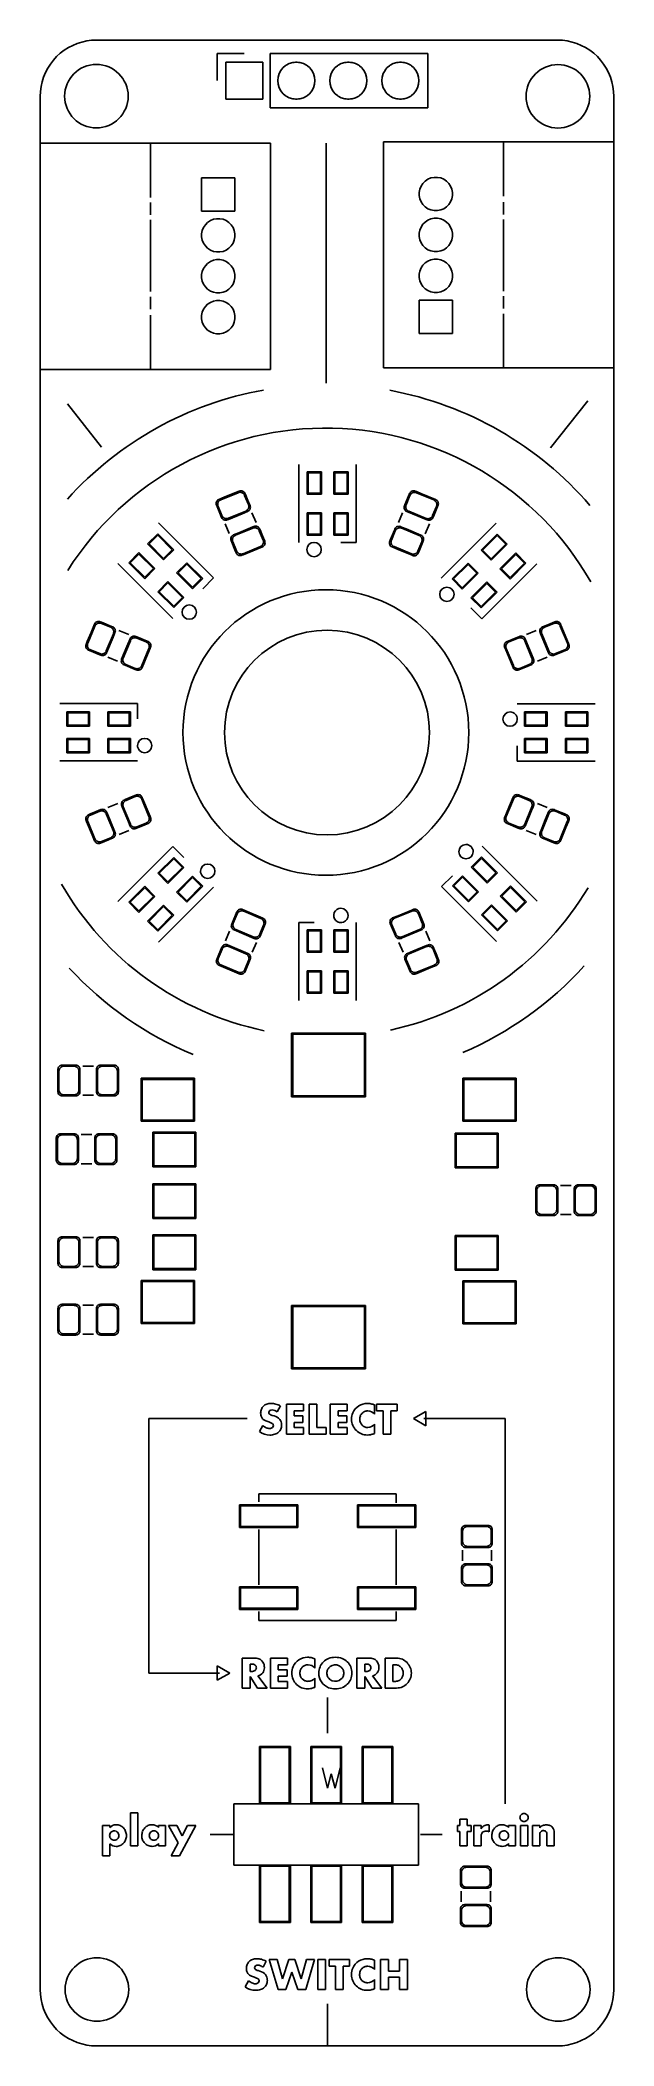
# Model space of a CAD drawing. Header units: millimetres. Extents: x 0 to 28, y 0 to 98.
import ezdxf

# ---------------------------------------------------------------- set-up
doc = ezdxf.new("R2010")
doc.units = ezdxf.units.MM
doc.layers.add('Make2D', color=178, linetype='Continuous', true_color=0x000000)

msp = doc.modelspace()

# ---------------------------------------------------------------- linework, layer by layer
at = {"layer": 'Make2D', "color": 178, "true_color": 0x000000}
for p, q in [((0.8, 97.184), (0.638, 97.007)), ((0.977, 97.346), (0.8, 97.184)), ((1.167, 97.492), (0.977, 97.346)), ((1.37, 97.621), (1.167, 97.492)), ((1.583, 97.732), (1.37, 97.621)), ((1.804, 97.823), (1.583, 97.732)), ((2.033, 97.895), (1.804, 97.823)), ((2.267, 97.948), (2.033, 97.895)), ((2.505, 97.979), (2.267, 97.948)), ((2.745, 97.989), (2.505, 97.979)), ((25.245, 97.989), (2.745, 97.989)), ((8.628, 96.008), (8.628, 97.338)), ((8.628, 97.338), (9.958, 97.338)), ((11.228, 97.338), (18.908, 97.338)), ((11.228, 94.678), (11.228, 97.338)), ((18.908, 94.678), (18.908, 97.338)), ((25.484, 97.979), (25.245, 97.989)), ((25.722, 97.948), (25.484, 97.979)), ((25.957, 97.895), (25.722, 97.948)), ((26.185, 97.823), (25.957, 97.895)), ((26.407, 97.732), (26.185, 97.823)), ((26.619, 97.621), (26.407, 97.732)), ((26.822, 97.492), (26.619, 97.621)), ((27.012, 97.346), (26.822, 97.492)), ((27.189, 97.184), (27.012, 97.346)), ((27.351, 97.007), (27.189, 97.184)), ((0.161, 96.18), (0.088, 95.951)), ((0.253, 96.401), (0.161, 96.18)), ((0.363, 96.614), (0.253, 96.401)), ((0.492, 96.817), (0.363, 96.614)), ((0.638, 97.007), (0.492, 96.817)), ((9.057, 95.107), (9.057, 96.909)), ((9.057, 96.909), (10.859, 96.909)), ((9.057, 95.107), (9.057, 96.909)), ((9.057, 96.909), (10.859, 96.909)), ((10.859, 96.909), (10.859, 95.107)), ((10.859, 96.909), (10.859, 95.107)), ((11.593, 96.008), (11.611, 96.184)), ((11.593, 96.008), (11.611, 96.184)), ((11.611, 96.184), (11.662, 96.354)), ((11.611, 96.184), (11.662, 96.354)), ((11.662, 96.354), (11.746, 96.511)), ((11.662, 96.354), (11.746, 96.511)), ((11.746, 96.511), (11.775, 96.547)), ((11.746, 96.511), (11.775, 96.547)), ((11.775, 96.547), (11.858, 96.648)), ((11.775, 96.547), (11.858, 96.648)), ((11.858, 96.648), (11.959, 96.732)), ((11.858, 96.648), (11.959, 96.732)), ((11.959, 96.732), (11.995, 96.761)), ((11.959, 96.732), (11.995, 96.761)), ((11.995, 96.761), (12.152, 96.844)), ((11.995, 96.761), (12.152, 96.844)), ((12.152, 96.844), (12.322, 96.896)), ((12.152, 96.844), (12.322, 96.896)), ((12.322, 96.896), (12.388, 96.903)), ((12.322, 96.896), (12.388, 96.903)), ((12.388, 96.903), (12.454, 96.909)), ((12.388, 96.903), (12.454, 96.909)), ((12.454, 96.909), (12.543, 96.909)), ((12.454, 96.909), (12.543, 96.909)), ((12.543, 96.909), (12.609, 96.903)), ((12.543, 96.909), (12.609, 96.903)), ((12.609, 96.903), (12.675, 96.896)), ((12.609, 96.903), (12.675, 96.896)), ((12.675, 96.896), (12.845, 96.844)), ((12.675, 96.896), (12.845, 96.844)), ((12.845, 96.844), (13.001, 96.761)), ((12.845, 96.844), (13.001, 96.761)), ((13.001, 96.761), (13.037, 96.732)), ((13.001, 96.761), (13.037, 96.732)), ((13.037, 96.732), (13.138, 96.648)), ((13.037, 96.732), (13.138, 96.648)), ((13.138, 96.648), (13.222, 96.547)), ((13.138, 96.648), (13.222, 96.547)), ((13.222, 96.547), (13.251, 96.511)), ((13.222, 96.547), (13.251, 96.511)), ((13.251, 96.511), (13.335, 96.354)), ((13.251, 96.511), (13.335, 96.354)), ((13.335, 96.354), (13.386, 96.184)), ((13.335, 96.354), (13.386, 96.184)), ((13.386, 96.184), (13.404, 96.008)), ((13.386, 96.184), (13.404, 96.008)), ((14.133, 96.008), (14.15, 96.184)), ((14.133, 96.008), (14.15, 96.184)), ((14.15, 96.184), (14.202, 96.354)), ((14.15, 96.184), (14.202, 96.354)), ((14.202, 96.354), (14.286, 96.511)), ((14.202, 96.354), (14.286, 96.511)), ((14.286, 96.511), (14.315, 96.547)), ((14.286, 96.511), (14.315, 96.547)), ((14.315, 96.547), (14.398, 96.648)), ((14.315, 96.547), (14.398, 96.648)), ((14.398, 96.648), (14.499, 96.732)), ((14.398, 96.648), (14.499, 96.732)), ((14.499, 96.732), (14.535, 96.761)), ((14.499, 96.732), (14.535, 96.761)), ((14.535, 96.761), (14.692, 96.844)), ((14.535, 96.761), (14.692, 96.844)), ((14.692, 96.844), (14.862, 96.896)), ((14.692, 96.844), (14.862, 96.896)), ((14.862, 96.896), (14.928, 96.903)), ((14.862, 96.896), (14.928, 96.903)), ((14.928, 96.903), (14.994, 96.909)), ((14.928, 96.903), (14.994, 96.909)), ((14.994, 96.909), (15.083, 96.909)), ((14.994, 96.909), (15.083, 96.909)), ((15.083, 96.909), (15.149, 96.903)), ((15.083, 96.909), (15.149, 96.903)), ((15.149, 96.903), (15.215, 96.896)), ((15.149, 96.903), (15.215, 96.896)), ((15.215, 96.896), (15.385, 96.844)), ((15.215, 96.896), (15.385, 96.844)), ((15.385, 96.844), (15.541, 96.761)), ((15.385, 96.844), (15.541, 96.761)), ((15.541, 96.761), (15.577, 96.732)), ((15.541, 96.761), (15.577, 96.732)), ((15.577, 96.732), (15.678, 96.648)), ((15.577, 96.732), (15.678, 96.648)), ((15.678, 96.648), (15.762, 96.547)), ((15.678, 96.648), (15.762, 96.547)), ((15.762, 96.547), (15.791, 96.511)), ((15.762, 96.547), (15.791, 96.511)), ((15.791, 96.511), (15.875, 96.354)), ((15.791, 96.511), (15.875, 96.354)), ((15.875, 96.354), (15.926, 96.184)), ((15.875, 96.354), (15.926, 96.184)), ((15.926, 96.184), (15.944, 96.008)), ((15.926, 96.184), (15.944, 96.008)), ((16.673, 96.008), (16.69, 96.184)), ((16.673, 96.008), (16.69, 96.184)), ((16.69, 96.184), (16.742, 96.354)), ((16.69, 96.184), (16.742, 96.354)), ((16.742, 96.354), (16.826, 96.511)), ((16.742, 96.354), (16.826, 96.511)), ((16.826, 96.511), (16.855, 96.547)), ((16.826, 96.511), (16.855, 96.547)), ((16.855, 96.547), (16.938, 96.648)), ((16.855, 96.547), (16.938, 96.648)), ((16.938, 96.648), (17.039, 96.732)), ((16.938, 96.648), (17.039, 96.732)), ((17.039, 96.732), (17.075, 96.761)), ((17.039, 96.732), (17.075, 96.761)), ((17.075, 96.761), (17.232, 96.844)), ((17.075, 96.761), (17.232, 96.844)), ((17.232, 96.844), (17.402, 96.896)), ((17.232, 96.844), (17.402, 96.896)), ((17.402, 96.896), (17.468, 96.903)), ((17.402, 96.896), (17.468, 96.903)), ((17.468, 96.903), (17.534, 96.909)), ((17.468, 96.903), (17.534, 96.909)), ((17.534, 96.909), (17.623, 96.909)), ((17.534, 96.909), (17.623, 96.909)), ((17.623, 96.909), (17.689, 96.903)), ((17.623, 96.909), (17.689, 96.903)), ((17.689, 96.903), (17.755, 96.896)), ((17.689, 96.903), (17.755, 96.896)), ((17.755, 96.896), (17.925, 96.844)), ((17.755, 96.896), (17.925, 96.844)), ((17.925, 96.844), (18.081, 96.761)), ((17.925, 96.844), (18.081, 96.761)), ((18.081, 96.761), (18.117, 96.732)), ((18.081, 96.761), (18.117, 96.732)), ((18.117, 96.732), (18.218, 96.648)), ((18.117, 96.732), (18.218, 96.648)), ((18.218, 96.648), (18.302, 96.547)), ((18.218, 96.648), (18.302, 96.547)), ((18.302, 96.547), (18.331, 96.511)), ((18.302, 96.547), (18.331, 96.511)), ((18.331, 96.511), (18.415, 96.354)), ((18.331, 96.511), (18.415, 96.354)), ((18.415, 96.354), (18.466, 96.184)), ((18.415, 96.354), (18.466, 96.184)), ((18.466, 96.184), (18.483, 96.008)), ((18.466, 96.184), (18.483, 96.008)), ((27.497, 96.817), (27.351, 97.007)), ((27.626, 96.614), (27.497, 96.817)), ((27.737, 96.401), (27.626, 96.614)), ((27.829, 96.18), (27.737, 96.401)), ((27.901, 95.951), (27.829, 96.18)), ((0.005, 95.479), (-0.005, 95.239)), ((-0.005, 95.239), (-0.005, 2.74)), ((0.037, 95.717), (0.005, 95.479)), ((0.088, 95.951), (0.037, 95.717)), ((10.859, 95.107), (9.057, 95.107)), ((10.859, 95.107), (9.057, 95.107)), ((11.611, 95.831), (11.593, 96.008)), ((11.611, 95.831), (11.593, 96.008)), ((11.662, 95.662), (11.611, 95.831)), ((11.662, 95.662), (11.611, 95.831)), ((11.746, 95.505), (11.662, 95.662)), ((11.746, 95.505), (11.662, 95.662)), ((11.775, 95.469), (11.746, 95.505)), ((11.775, 95.469), (11.746, 95.505)), ((11.858, 95.368), (11.775, 95.469)), ((11.858, 95.368), (11.775, 95.469)), ((11.959, 95.285), (11.858, 95.368)), ((11.959, 95.285), (11.858, 95.368)), ((11.995, 95.255), (11.959, 95.285)), ((11.995, 95.255), (11.959, 95.285)), ((12.152, 95.172), (11.995, 95.255)), ((12.152, 95.172), (11.995, 95.255)), ((12.322, 95.12), (12.152, 95.172)), ((12.322, 95.12), (12.152, 95.172)), ((12.388, 95.113), (12.322, 95.12)), ((12.388, 95.113), (12.322, 95.12)), ((12.454, 95.107), (12.388, 95.113)), ((12.454, 95.107), (12.388, 95.113)), ((12.543, 95.107), (12.454, 95.107)), ((12.543, 95.107), (12.454, 95.107)), ((12.609, 95.113), (12.543, 95.107)), ((12.609, 95.113), (12.543, 95.107)), ((12.675, 95.12), (12.609, 95.113)), ((12.675, 95.12), (12.609, 95.113)), ((12.845, 95.172), (12.675, 95.12)), ((12.845, 95.172), (12.675, 95.12)), ((13.001, 95.255), (12.845, 95.172)), ((13.001, 95.255), (12.845, 95.172)), ((13.037, 95.285), (13.001, 95.255)), ((13.037, 95.285), (13.001, 95.255)), ((13.138, 95.368), (13.037, 95.285)), ((13.138, 95.368), (13.037, 95.285)), ((13.222, 95.469), (13.138, 95.368)), ((13.222, 95.469), (13.138, 95.368)), ((13.251, 95.505), (13.222, 95.469)), ((13.251, 95.505), (13.222, 95.469)), ((13.335, 95.662), (13.251, 95.505)), ((13.335, 95.662), (13.251, 95.505)), ((13.386, 95.831), (13.335, 95.662)), ((13.386, 95.831), (13.335, 95.662)), ((13.404, 96.008), (13.386, 95.831)), ((13.404, 96.008), (13.386, 95.831)), ((14.15, 95.831), (14.133, 96.008)), ((14.15, 95.831), (14.133, 96.008)), ((14.202, 95.662), (14.15, 95.831)), ((14.202, 95.662), (14.15, 95.831)), ((14.286, 95.505), (14.202, 95.662)), ((14.286, 95.505), (14.202, 95.662)), ((14.315, 95.469), (14.286, 95.505)), ((14.315, 95.469), (14.286, 95.505)), ((14.398, 95.368), (14.315, 95.469)), ((14.398, 95.368), (14.315, 95.469)), ((14.499, 95.285), (14.398, 95.368)), ((14.499, 95.285), (14.398, 95.368)), ((14.535, 95.255), (14.499, 95.285)), ((14.535, 95.255), (14.499, 95.285)), ((14.692, 95.172), (14.535, 95.255)), ((14.692, 95.172), (14.535, 95.255)), ((14.862, 95.12), (14.692, 95.172)), ((14.862, 95.12), (14.692, 95.172)), ((14.928, 95.113), (14.862, 95.12)), ((14.928, 95.113), (14.862, 95.12)), ((14.994, 95.107), (14.928, 95.113)), ((14.994, 95.107), (14.928, 95.113)), ((15.083, 95.107), (14.994, 95.107)), ((15.083, 95.107), (14.994, 95.107)), ((15.149, 95.113), (15.083, 95.107)), ((15.149, 95.113), (15.083, 95.107)), ((15.215, 95.12), (15.149, 95.113)), ((15.215, 95.12), (15.149, 95.113)), ((15.385, 95.172), (15.215, 95.12)), ((15.385, 95.172), (15.215, 95.12)), ((15.541, 95.255), (15.385, 95.172)), ((15.541, 95.255), (15.385, 95.172)), ((15.577, 95.285), (15.541, 95.255)), ((15.577, 95.285), (15.541, 95.255)), ((15.678, 95.368), (15.577, 95.285)), ((15.678, 95.368), (15.577, 95.285)), ((15.762, 95.469), (15.678, 95.368)), ((15.762, 95.469), (15.678, 95.368)), ((15.791, 95.505), (15.762, 95.469)), ((15.791, 95.505), (15.762, 95.469)), ((15.875, 95.662), (15.791, 95.505)), ((15.875, 95.662), (15.791, 95.505)), ((15.926, 95.831), (15.875, 95.662)), ((15.926, 95.831), (15.875, 95.662)), ((15.944, 96.008), (15.926, 95.831)), ((15.944, 96.008), (15.926, 95.831)), ((16.69, 95.831), (16.673, 96.008)), ((16.69, 95.831), (16.673, 96.008)), ((16.742, 95.662), (16.69, 95.831)), ((16.742, 95.662), (16.69, 95.831)), ((16.826, 95.505), (16.742, 95.662)), ((16.826, 95.505), (16.742, 95.662)), ((16.855, 95.469), (16.826, 95.505)), ((16.855, 95.469), (16.826, 95.505)), ((16.938, 95.368), (16.855, 95.469)), ((16.938, 95.368), (16.855, 95.469)), ((17.039, 95.285), (16.938, 95.368)), ((17.039, 95.285), (16.938, 95.368)), ((17.075, 95.255), (17.039, 95.285)), ((17.075, 95.255), (17.039, 95.285)), ((17.232, 95.172), (17.075, 95.255)), ((17.232, 95.172), (17.075, 95.255)), ((17.402, 95.12), (17.232, 95.172)), ((17.402, 95.12), (17.232, 95.172)), ((17.468, 95.113), (17.402, 95.12)), ((17.468, 95.113), (17.402, 95.12)), ((17.534, 95.107), (17.468, 95.113)), ((17.534, 95.107), (17.468, 95.113)), ((17.623, 95.107), (17.534, 95.107)), ((17.623, 95.107), (17.534, 95.107)), ((17.689, 95.113), (17.623, 95.107)), ((17.689, 95.113), (17.623, 95.107)), ((17.755, 95.12), (17.689, 95.113)), ((17.755, 95.12), (17.689, 95.113)), ((17.925, 95.172), (17.755, 95.12)), ((17.925, 95.172), (17.755, 95.12)), ((18.081, 95.255), (17.925, 95.172)), ((18.081, 95.255), (17.925, 95.172)), ((18.117, 95.285), (18.081, 95.255)), ((18.117, 95.285), (18.081, 95.255)), ((18.218, 95.368), (18.117, 95.285)), ((18.218, 95.368), (18.117, 95.285)), ((18.302, 95.469), (18.218, 95.368)), ((18.302, 95.469), (18.218, 95.368)), ((18.331, 95.505), (18.302, 95.469)), ((18.331, 95.505), (18.302, 95.469)), ((18.415, 95.662), (18.331, 95.505)), ((18.415, 95.662), (18.331, 95.505)), ((18.466, 95.831), (18.415, 95.662)), ((18.466, 95.831), (18.415, 95.662)), ((18.483, 96.008), (18.466, 95.831)), ((18.483, 96.008), (18.466, 95.831)), ((27.953, 95.717), (27.901, 95.951)), ((27.984, 95.479), (27.953, 95.717)), ((27.995, 95.239), (27.984, 95.479)), ((27.995, 2.74), (27.995, 95.239)), ((11.228, 94.678), (18.908, 94.678)), ((-0.005, 92.951), (11.238, 92.951)), ((5.388, 92.951), (5.388, 90.301)), ((11.238, 92.951), (11.238, 81.901)), ((13.956, 81.232), (13.956, 92.951)), ((27.995, 93.021), (16.756, 93.021)), ((16.756, 81.971), (16.756, 93.021)), ((22.605, 90.371), (22.605, 93.021)), ((7.876, 89.638), (7.876, 91.264)), ((7.876, 91.264), (9.501, 91.264)), ((7.876, 89.638), (7.876, 91.264)), ((7.876, 91.264), (9.501, 91.264)), ((9.501, 91.264), (9.501, 89.638)), ((9.501, 91.264), (9.501, 89.638)), ((18.787, 91.102), (18.92, 91.192)), ((18.787, 91.102), (18.92, 91.192)), ((18.92, 91.192), (19.068, 91.253)), ((18.92, 91.192), (19.068, 91.253)), ((19.068, 91.253), (19.226, 91.284)), ((19.068, 91.253), (19.226, 91.284)), ((19.226, 91.284), (19.386, 91.284)), ((19.226, 91.284), (19.386, 91.284)), ((19.386, 91.284), (19.543, 91.253)), ((19.386, 91.284), (19.543, 91.253)), ((19.543, 91.253), (19.691, 91.192)), ((19.543, 91.253), (19.691, 91.192)), ((19.691, 91.192), (19.824, 91.102)), ((19.691, 91.192), (19.824, 91.102)), ((18.492, 90.551), (18.524, 90.708)), ((18.492, 90.551), (18.524, 90.708)), ((18.492, 90.391), (18.492, 90.551)), ((18.492, 90.391), (18.492, 90.551)), ((18.524, 90.234), (18.492, 90.391)), ((18.524, 90.234), (18.492, 90.391)), ((18.524, 90.708), (18.585, 90.856)), ((18.524, 90.708), (18.585, 90.856)), ((18.585, 90.086), (18.524, 90.234)), ((18.585, 90.086), (18.524, 90.234)), ((18.585, 90.856), (18.674, 90.989)), ((18.585, 90.856), (18.674, 90.989)), ((18.674, 90.989), (18.787, 91.102)), ((18.674, 90.989), (18.787, 91.102)), ((19.824, 91.102), (19.937, 90.989)), ((19.824, 91.102), (19.937, 90.989)), ((19.937, 90.989), (20.026, 90.856)), ((19.937, 90.989), (20.026, 90.856)), ((20.026, 90.856), (20.087, 90.708)), ((20.026, 90.856), (20.087, 90.708)), ((20.087, 90.234), (20.026, 90.086)), ((20.087, 90.234), (20.026, 90.086)), ((20.087, 90.708), (20.118, 90.551)), ((20.087, 90.708), (20.118, 90.551)), ((20.118, 90.391), (20.087, 90.234)), ((20.118, 90.391), (20.087, 90.234)), ((20.118, 90.551), (20.118, 90.391)), ((20.118, 90.551), (20.118, 90.391)), ((5.388, 90.051), (5.388, 89.451)), ((5.388, 89.201), (5.388, 85.701)), ((9.501, 89.638), (7.876, 89.638)), ((9.501, 89.638), (7.876, 89.638)), ((8.303, 89.172), (8.451, 89.233)), ((8.303, 89.172), (8.451, 89.233)), ((8.451, 89.233), (8.608, 89.264)), ((8.451, 89.233), (8.608, 89.264)), ((8.608, 89.264), (8.768, 89.264)), ((8.608, 89.264), (8.768, 89.264)), ((8.768, 89.264), (8.926, 89.233)), ((8.768, 89.264), (8.926, 89.233)), ((8.926, 89.233), (9.073, 89.172)), ((8.926, 89.233), (9.073, 89.172)), ((18.674, 89.953), (18.585, 90.086)), ((18.674, 89.953), (18.585, 90.086)), ((18.787, 89.839), (18.674, 89.953)), ((18.787, 89.839), (18.674, 89.953)), ((18.92, 89.75), (18.787, 89.839)), ((18.92, 89.75), (18.787, 89.839)), ((18.787, 89.102), (18.92, 89.191)), ((18.787, 89.102), (18.92, 89.191)), ((19.068, 89.689), (18.92, 89.75)), ((19.068, 89.689), (18.92, 89.75)), ((18.92, 89.191), (19.068, 89.253)), ((18.92, 89.191), (19.068, 89.253)), ((19.226, 89.658), (19.068, 89.689)), ((19.226, 89.658), (19.068, 89.689)), ((19.068, 89.253), (19.226, 89.284)), ((19.068, 89.253), (19.226, 89.284)), ((19.386, 89.658), (19.226, 89.658)), ((19.386, 89.658), (19.226, 89.658)), ((19.226, 89.284), (19.386, 89.284)), ((19.226, 89.284), (19.386, 89.284)), ((19.543, 89.689), (19.386, 89.658)), ((19.543, 89.689), (19.386, 89.658)), ((19.386, 89.284), (19.543, 89.253)), ((19.386, 89.284), (19.543, 89.253)), ((19.691, 89.75), (19.543, 89.689)), ((19.691, 89.75), (19.543, 89.689)), ((19.543, 89.253), (19.691, 89.191)), ((19.543, 89.253), (19.691, 89.191)), ((19.824, 89.839), (19.691, 89.75)), ((19.824, 89.839), (19.691, 89.75)), ((19.691, 89.191), (19.824, 89.102)), ((19.691, 89.191), (19.824, 89.102)), ((19.937, 89.953), (19.824, 89.839)), ((19.937, 89.953), (19.824, 89.839)), ((20.026, 90.086), (19.937, 89.953)), ((20.026, 90.086), (19.937, 89.953)), ((22.605, 89.471), (22.605, 90.071)), ((22.605, 85.721), (22.605, 89.221)), ((7.875, 88.531), (7.906, 88.688)), ((7.875, 88.531), (7.906, 88.688)), ((7.875, 88.371), (7.875, 88.531)), ((7.875, 88.371), (7.875, 88.531)), ((7.906, 88.214), (7.875, 88.371)), ((7.906, 88.214), (7.875, 88.371)), ((7.906, 88.688), (7.968, 88.836)), ((7.906, 88.688), (7.968, 88.836)), ((7.968, 88.066), (7.906, 88.214)), ((7.968, 88.066), (7.906, 88.214)), ((7.968, 88.836), (8.057, 88.969)), ((7.968, 88.836), (8.057, 88.969)), ((8.057, 88.969), (8.17, 89.083)), ((8.057, 88.969), (8.17, 89.083)), ((8.17, 89.083), (8.303, 89.172)), ((8.17, 89.083), (8.303, 89.172)), ((9.073, 89.172), (9.206, 89.083)), ((9.073, 89.172), (9.206, 89.083)), ((9.206, 89.083), (9.32, 88.969)), ((9.206, 89.083), (9.32, 88.969)), ((9.32, 88.969), (9.409, 88.836)), ((9.32, 88.969), (9.409, 88.836)), ((9.409, 88.836), (9.47, 88.688)), ((9.409, 88.836), (9.47, 88.688)), ((9.47, 88.214), (9.409, 88.066)), ((9.47, 88.214), (9.409, 88.066)), ((9.47, 88.688), (9.501, 88.531)), ((9.47, 88.688), (9.501, 88.531)), ((9.501, 88.371), (9.47, 88.214)), ((9.501, 88.371), (9.47, 88.214)), ((9.501, 88.531), (9.501, 88.371)), ((9.501, 88.531), (9.501, 88.371)), ((18.492, 88.551), (18.524, 88.708)), ((18.492, 88.551), (18.524, 88.708)), ((18.492, 88.391), (18.492, 88.551)), ((18.492, 88.391), (18.492, 88.551)), ((18.524, 88.234), (18.492, 88.391)), ((18.524, 88.234), (18.492, 88.391)), ((18.524, 88.708), (18.585, 88.856)), ((18.524, 88.708), (18.585, 88.856)), ((18.585, 88.086), (18.524, 88.234)), ((18.585, 88.086), (18.524, 88.234)), ((18.585, 88.856), (18.674, 88.989)), ((18.585, 88.856), (18.674, 88.989)), ((18.674, 88.989), (18.787, 89.102)), ((18.674, 88.989), (18.787, 89.102)), ((19.824, 89.102), (19.937, 88.989)), ((19.824, 89.102), (19.937, 88.989)), ((19.937, 88.989), (20.026, 88.856)), ((19.937, 88.989), (20.026, 88.856)), ((20.026, 88.856), (20.087, 88.708)), ((20.026, 88.856), (20.087, 88.708)), ((20.087, 88.234), (20.026, 88.086)), ((20.087, 88.234), (20.026, 88.086)), ((20.087, 88.708), (20.118, 88.551)), ((20.087, 88.708), (20.118, 88.551)), ((20.118, 88.391), (20.087, 88.234)), ((20.118, 88.391), (20.087, 88.234)), ((20.118, 88.551), (20.118, 88.391)), ((20.118, 88.551), (20.118, 88.391)), ((8.057, 87.933), (7.968, 88.066)), ((8.057, 87.933), (7.968, 88.066)), ((8.17, 87.82), (8.057, 87.933)), ((8.17, 87.82), (8.057, 87.933)), ((8.303, 87.731), (8.17, 87.82)), ((8.303, 87.731), (8.17, 87.82)), ((8.451, 87.669), (8.303, 87.731)), ((8.451, 87.669), (8.303, 87.731)), ((8.303, 87.172), (8.451, 87.233)), ((8.303, 87.172), (8.451, 87.233)), ((8.608, 87.638), (8.451, 87.669)), ((8.608, 87.638), (8.451, 87.669)), ((8.451, 87.233), (8.608, 87.264)), ((8.451, 87.233), (8.608, 87.264)), ((8.768, 87.638), (8.608, 87.638)), ((8.768, 87.638), (8.608, 87.638)), ((8.608, 87.264), (8.768, 87.264)), ((8.608, 87.264), (8.768, 87.264)), ((8.926, 87.669), (8.768, 87.638)), ((8.926, 87.669), (8.768, 87.638)), ((8.768, 87.264), (8.926, 87.233)), ((8.768, 87.264), (8.926, 87.233)), ((9.073, 87.731), (8.926, 87.669)), ((9.073, 87.731), (8.926, 87.669)), ((8.926, 87.233), (9.073, 87.172)), ((8.926, 87.233), (9.073, 87.172)), ((9.206, 87.82), (9.073, 87.731)), ((9.206, 87.82), (9.073, 87.731)), ((9.32, 87.933), (9.206, 87.82)), ((9.32, 87.933), (9.206, 87.82)), ((9.409, 88.066), (9.32, 87.933)), ((9.409, 88.066), (9.32, 87.933)), ((18.674, 87.953), (18.585, 88.086)), ((18.674, 87.953), (18.585, 88.086)), ((18.787, 87.84), (18.674, 87.953)), ((18.787, 87.84), (18.674, 87.953)), ((18.92, 87.75), (18.787, 87.84)), ((18.92, 87.75), (18.787, 87.84)), ((19.068, 87.689), (18.92, 87.75)), ((19.068, 87.689), (18.92, 87.75)), ((18.92, 87.191), (19.068, 87.252)), ((18.92, 87.191), (19.068, 87.252)), ((19.226, 87.658), (19.068, 87.689)), ((19.226, 87.658), (19.068, 87.689)), ((19.068, 87.252), (19.226, 87.284)), ((19.068, 87.252), (19.226, 87.284)), ((19.386, 87.658), (19.226, 87.658)), ((19.386, 87.658), (19.226, 87.658)), ((19.226, 87.284), (19.386, 87.284)), ((19.226, 87.284), (19.386, 87.284)), ((19.543, 87.689), (19.386, 87.658)), ((19.543, 87.689), (19.386, 87.658)), ((19.386, 87.284), (19.543, 87.252)), ((19.386, 87.284), (19.543, 87.252)), ((19.691, 87.75), (19.543, 87.689)), ((19.691, 87.75), (19.543, 87.689)), ((19.543, 87.252), (19.691, 87.191)), ((19.543, 87.252), (19.691, 87.191)), ((19.824, 87.84), (19.691, 87.75)), ((19.824, 87.84), (19.691, 87.75)), ((19.937, 87.953), (19.824, 87.84)), ((19.937, 87.953), (19.824, 87.84)), ((20.026, 88.086), (19.937, 87.953)), ((20.026, 88.086), (19.937, 87.953)), ((7.875, 86.531), (7.906, 86.688)), ((7.875, 86.531), (7.906, 86.688)), ((7.875, 86.371), (7.875, 86.531)), ((7.875, 86.371), (7.875, 86.531)), ((7.906, 86.214), (7.875, 86.371)), ((7.906, 86.214), (7.875, 86.371)), ((7.906, 86.688), (7.968, 86.836)), ((7.906, 86.688), (7.968, 86.836)), ((7.968, 86.836), (8.057, 86.969)), ((7.968, 86.836), (8.057, 86.969)), ((8.057, 86.969), (8.17, 87.082)), ((8.057, 86.969), (8.17, 87.082)), ((8.17, 87.082), (8.303, 87.172)), ((8.17, 87.082), (8.303, 87.172)), ((9.073, 87.172), (9.206, 87.082)), ((9.073, 87.172), (9.206, 87.082)), ((9.206, 87.082), (9.32, 86.969)), ((9.206, 87.082), (9.32, 86.969)), ((9.32, 86.969), (9.409, 86.836)), ((9.32, 86.969), (9.409, 86.836)), ((9.409, 86.836), (9.47, 86.688)), ((9.409, 86.836), (9.47, 86.688)), ((9.47, 86.688), (9.501, 86.531)), ((9.47, 86.688), (9.501, 86.531)), ((9.501, 86.371), (9.47, 86.214)), ((9.501, 86.371), (9.47, 86.214)), ((9.501, 86.531), (9.501, 86.371)), ((9.501, 86.531), (9.501, 86.371)), ((18.492, 86.551), (18.524, 86.708)), ((18.492, 86.551), (18.524, 86.708)), ((18.492, 86.391), (18.492, 86.551)), ((18.492, 86.391), (18.492, 86.551)), ((18.524, 86.233), (18.492, 86.391)), ((18.524, 86.233), (18.492, 86.391)), ((18.524, 86.708), (18.585, 86.856)), ((18.524, 86.708), (18.585, 86.856)), ((18.585, 86.856), (18.674, 86.989)), ((18.585, 86.856), (18.674, 86.989)), ((18.674, 86.989), (18.787, 87.102)), ((18.674, 86.989), (18.787, 87.102)), ((18.787, 87.102), (18.92, 87.191)), ((18.787, 87.102), (18.92, 87.191)), ((19.691, 87.191), (19.824, 87.102)), ((19.691, 87.191), (19.824, 87.102)), ((19.824, 87.102), (19.937, 86.989)), ((19.824, 87.102), (19.937, 86.989)), ((19.937, 86.989), (20.026, 86.856)), ((19.937, 86.989), (20.026, 86.856)), ((20.026, 86.856), (20.087, 86.708)), ((20.026, 86.856), (20.087, 86.708)), ((20.087, 86.708), (20.118, 86.551)), ((20.087, 86.708), (20.118, 86.551)), ((20.118, 86.391), (20.087, 86.233)), ((20.118, 86.391), (20.087, 86.233)), ((20.118, 86.551), (20.118, 86.391)), ((20.118, 86.551), (20.118, 86.391)), ((5.388, 85.451), (5.388, 84.851)), ((7.968, 86.066), (7.906, 86.214)), ((7.968, 86.066), (7.906, 86.214)), ((8.057, 85.933), (7.968, 86.066)), ((8.057, 85.933), (7.968, 86.066)), ((8.17, 85.82), (8.057, 85.933)), ((8.17, 85.82), (8.057, 85.933)), ((8.303, 85.731), (8.17, 85.82)), ((8.303, 85.731), (8.17, 85.82)), ((8.451, 85.669), (8.303, 85.731)), ((8.451, 85.669), (8.303, 85.731)), ((8.608, 85.638), (8.451, 85.669)), ((8.608, 85.638), (8.451, 85.669)), ((8.451, 85.233), (8.608, 85.264)), ((8.451, 85.233), (8.608, 85.264)), ((8.768, 85.638), (8.608, 85.638)), ((8.768, 85.638), (8.608, 85.638)), ((8.608, 85.264), (8.768, 85.264)), ((8.608, 85.264), (8.768, 85.264)), ((8.926, 85.669), (8.768, 85.638)), ((8.926, 85.669), (8.768, 85.638)), ((8.768, 85.264), (8.926, 85.233)), ((8.768, 85.264), (8.926, 85.233)), ((9.073, 85.731), (8.926, 85.669)), ((9.073, 85.731), (8.926, 85.669)), ((9.206, 85.82), (9.073, 85.731)), ((9.206, 85.82), (9.073, 85.731)), ((9.32, 85.933), (9.206, 85.82)), ((9.32, 85.933), (9.206, 85.82)), ((9.409, 86.066), (9.32, 85.933)), ((9.409, 86.066), (9.32, 85.933)), ((9.47, 86.214), (9.409, 86.066)), ((9.47, 86.214), (9.409, 86.066)), ((18.492, 83.658), (18.492, 85.284)), ((18.492, 85.284), (20.118, 85.284)), ((18.492, 83.658), (18.492, 85.284)), ((18.492, 85.284), (20.118, 85.284)), ((18.585, 86.086), (18.524, 86.233)), ((18.585, 86.086), (18.524, 86.233)), ((18.674, 85.953), (18.585, 86.086)), ((18.674, 85.953), (18.585, 86.086)), ((18.787, 85.839), (18.674, 85.953)), ((18.787, 85.839), (18.674, 85.953)), ((18.92, 85.75), (18.787, 85.839)), ((18.92, 85.75), (18.787, 85.839)), ((19.068, 85.689), (18.92, 85.75)), ((19.068, 85.689), (18.92, 85.75)), ((19.226, 85.658), (19.068, 85.689)), ((19.226, 85.658), (19.068, 85.689)), ((19.386, 85.658), (19.226, 85.658)), ((19.386, 85.658), (19.226, 85.658)), ((19.543, 85.689), (19.386, 85.658)), ((19.543, 85.689), (19.386, 85.658)), ((19.691, 85.75), (19.543, 85.689)), ((19.691, 85.75), (19.543, 85.689)), ((19.824, 85.839), (19.691, 85.75)), ((19.824, 85.839), (19.691, 85.75)), ((19.937, 85.953), (19.824, 85.839)), ((19.937, 85.953), (19.824, 85.839)), ((20.026, 86.086), (19.937, 85.953)), ((20.026, 86.086), (19.937, 85.953)), ((20.087, 86.233), (20.026, 86.086)), ((20.087, 86.233), (20.026, 86.086)), ((20.118, 85.284), (20.118, 83.658)), ((20.118, 85.284), (20.118, 83.658)), ((22.605, 84.871), (22.605, 85.471)), ((5.388, 84.551), (5.388, 81.901)), ((7.875, 84.531), (7.906, 84.689)), ((7.875, 84.531), (7.906, 84.689)), ((7.875, 84.371), (7.875, 84.531)), ((7.875, 84.371), (7.875, 84.531)), ((7.906, 84.214), (7.875, 84.371)), ((7.906, 84.214), (7.875, 84.371)), ((7.906, 84.689), (7.968, 84.836)), ((7.906, 84.689), (7.968, 84.836)), ((7.968, 84.836), (8.057, 84.969)), ((7.968, 84.836), (8.057, 84.969)), ((8.057, 84.969), (8.17, 85.083)), ((8.057, 84.969), (8.17, 85.083)), ((8.17, 85.083), (8.303, 85.172)), ((8.17, 85.083), (8.303, 85.172)), ((8.303, 85.172), (8.451, 85.233)), ((8.303, 85.172), (8.451, 85.233)), ((8.926, 85.233), (9.073, 85.172)), ((8.926, 85.233), (9.073, 85.172)), ((9.073, 85.172), (9.206, 85.083)), ((9.073, 85.172), (9.206, 85.083)), ((9.206, 85.083), (9.32, 84.969)), ((9.206, 85.083), (9.32, 84.969)), ((9.32, 84.969), (9.409, 84.836)), ((9.32, 84.969), (9.409, 84.836)), ((9.409, 84.836), (9.47, 84.689)), ((9.409, 84.836), (9.47, 84.689)), ((9.47, 84.689), (9.501, 84.531)), ((9.47, 84.689), (9.501, 84.531)), ((9.501, 84.371), (9.47, 84.214)), ((9.501, 84.371), (9.47, 84.214)), ((9.501, 84.531), (9.501, 84.371)), ((9.501, 84.531), (9.501, 84.371)), ((22.605, 81.971), (22.605, 84.621)), ((7.968, 84.066), (7.906, 84.214)), ((7.968, 84.066), (7.906, 84.214)), ((8.057, 83.933), (7.968, 84.066)), ((8.057, 83.933), (7.968, 84.066)), ((8.17, 83.82), (8.057, 83.933)), ((8.17, 83.82), (8.057, 83.933)), ((8.303, 83.73), (8.17, 83.82)), ((8.303, 83.73), (8.17, 83.82)), ((8.451, 83.669), (8.303, 83.73)), ((8.451, 83.669), (8.303, 83.73)), ((8.608, 83.638), (8.451, 83.669)), ((8.608, 83.638), (8.451, 83.669)), ((8.768, 83.638), (8.608, 83.638)), ((8.768, 83.638), (8.608, 83.638)), ((8.926, 83.669), (8.768, 83.638)), ((8.926, 83.669), (8.768, 83.638)), ((9.073, 83.73), (8.926, 83.669)), ((9.073, 83.73), (8.926, 83.669)), ((9.206, 83.82), (9.073, 83.73)), ((9.206, 83.82), (9.073, 83.73)), ((9.32, 83.933), (9.206, 83.82)), ((9.32, 83.933), (9.206, 83.82)), ((9.409, 84.066), (9.32, 83.933)), ((9.409, 84.066), (9.32, 83.933)), ((9.47, 84.214), (9.409, 84.066)), ((9.47, 84.214), (9.409, 84.066)), ((20.118, 83.658), (18.492, 83.658)), ((20.118, 83.658), (18.492, 83.658)), ((-0.005, 81.901), (11.238, 81.901)), ((27.995, 81.971), (16.756, 81.971)), ((26.733, 80.373), (24.911, 78.064)), ((1.322, 80.212), (2.985, 78.096)), ((12.622, 73.45), (12.622, 77.249)), ((13.021, 75.799), (13.021, 76.901)), ((13.021, 76.901), (13.723, 76.901)), ((13.021, 75.799), (13.021, 76.901)), ((13.021, 76.901), (13.723, 76.901)), ((13.072, 75.85), (13.072, 76.849)), ((13.072, 76.849), (13.672, 76.849)), ((13.072, 75.85), (13.072, 76.849)), ((13.072, 76.849), (13.672, 76.849)), ((13.672, 76.849), (13.672, 75.85)), ((13.672, 76.849), (13.672, 75.85)), ((13.723, 76.901), (13.723, 75.799)), ((13.723, 76.901), (13.723, 75.799)), ((14.321, 75.799), (14.321, 76.901)), ((14.321, 76.901), (15.023, 76.901)), ((14.321, 75.799), (14.321, 76.901)), ((14.321, 76.901), (15.023, 76.901)), ((14.372, 75.85), (14.372, 76.849)), ((14.372, 76.849), (14.972, 76.849)), ((14.372, 75.85), (14.372, 76.849)), ((14.372, 76.849), (14.972, 76.849)), ((14.972, 76.849), (14.972, 75.85)), ((14.972, 76.849), (14.972, 75.85)), ((15.023, 76.901), (15.023, 75.799)), ((15.023, 76.901), (15.023, 75.799)), ((15.422, 73.45), (15.422, 77.249)), ((8.599, 75.43), (8.618, 75.466)), ((8.599, 75.43), (8.618, 75.466)), ((8.618, 75.466), (8.643, 75.497)), ((8.618, 75.466), (8.643, 75.497)), ((8.643, 75.497), (8.674, 75.522)), ((8.643, 75.497), (8.674, 75.522)), ((8.674, 75.522), (8.715, 75.545)), ((8.674, 75.522), (8.715, 75.545)), ((8.715, 75.545), (8.981, 75.655)), ((8.715, 75.545), (8.981, 75.655)), ((8.715, 75.458), (8.732, 75.476)), ((8.715, 75.458), (8.732, 75.476)), ((8.732, 75.476), (8.749, 75.492)), ((8.732, 75.476), (8.749, 75.492)), ((8.749, 75.492), (8.768, 75.506)), ((8.749, 75.492), (8.768, 75.506)), ((8.768, 75.506), (8.789, 75.518)), ((8.768, 75.506), (8.789, 75.518)), ((8.789, 75.518), (8.81, 75.529)), ((8.789, 75.518), (8.81, 75.529)), ((8.81, 75.529), (9.653, 75.878)), ((8.81, 75.529), (9.653, 75.878)), ((8.981, 75.655), (9.658, 75.935)), ((8.981, 75.655), (9.658, 75.935)), ((9.653, 75.878), (9.676, 75.886)), ((9.653, 75.878), (9.676, 75.886)), ((9.658, 75.935), (9.71, 75.956)), ((9.658, 75.935), (9.71, 75.956)), ((9.676, 75.886), (9.699, 75.892)), ((9.676, 75.886), (9.699, 75.892)), ((9.699, 75.892), (9.723, 75.895)), ((9.699, 75.892), (9.723, 75.895)), ((9.71, 75.956), (9.754, 75.97)), ((9.71, 75.956), (9.754, 75.97)), ((9.723, 75.895), (9.747, 75.896)), ((9.723, 75.895), (9.747, 75.896)), ((9.747, 75.896), (9.77, 75.895)), ((9.747, 75.896), (9.77, 75.895)), ((9.754, 75.97), (9.794, 75.974)), ((9.754, 75.97), (9.794, 75.974)), ((9.77, 75.895), (9.794, 75.892)), ((9.77, 75.895), (9.794, 75.892)), ((9.794, 75.974), (9.835, 75.97)), ((9.794, 75.974), (9.835, 75.97)), ((9.794, 75.892), (9.817, 75.886)), ((9.794, 75.892), (9.817, 75.886)), ((9.817, 75.886), (9.84, 75.878)), ((9.817, 75.886), (9.84, 75.878)), ((9.835, 75.97), (9.873, 75.958)), ((9.835, 75.97), (9.873, 75.958)), ((9.84, 75.878), (9.862, 75.867)), ((9.84, 75.878), (9.862, 75.867)), ((9.862, 75.867), (9.882, 75.855)), ((9.862, 75.867), (9.882, 75.855)), ((9.873, 75.958), (9.909, 75.939)), ((9.873, 75.958), (9.909, 75.939)), ((9.882, 75.855), (9.901, 75.841)), ((9.882, 75.855), (9.901, 75.841)), ((9.901, 75.841), (9.919, 75.825)), ((9.901, 75.841), (9.919, 75.825)), ((9.909, 75.939), (9.94, 75.914)), ((9.909, 75.939), (9.94, 75.914)), ((9.919, 75.825), (9.935, 75.807)), ((9.919, 75.825), (9.935, 75.807)), ((9.935, 75.807), (9.949, 75.788)), ((9.935, 75.807), (9.949, 75.788)), ((9.94, 75.914), (9.966, 75.882)), ((9.94, 75.914), (9.966, 75.882)), ((9.949, 75.788), (9.962, 75.768)), ((9.949, 75.788), (9.962, 75.768)), ((9.962, 75.768), (9.972, 75.746)), ((9.962, 75.768), (9.972, 75.746)), ((9.966, 75.882), (9.988, 75.841)), ((9.966, 75.882), (9.988, 75.841)), ((9.972, 75.746), (10.159, 75.296)), ((9.972, 75.746), (10.159, 75.296)), ((9.988, 75.841), (10.009, 75.789)), ((9.988, 75.841), (10.009, 75.789)), ((10.009, 75.789), (10.13, 75.497)), ((10.009, 75.789), (10.13, 75.497)), ((10.13, 75.497), (10.237, 75.239)), ((10.13, 75.497), (10.237, 75.239)), ((13.723, 75.799), (13.021, 75.799)), ((13.723, 75.799), (13.021, 75.799)), ((13.672, 75.85), (13.072, 75.85)), ((13.672, 75.85), (13.072, 75.85)), ((15.023, 75.799), (14.321, 75.799)), ((15.023, 75.799), (14.321, 75.799)), ((14.972, 75.85), (14.372, 75.85)), ((14.972, 75.85), (14.372, 75.85)), ((17.799, 75.291), (18.003, 75.784)), ((17.799, 75.291), (18.003, 75.784)), ((17.854, 75.291), (18.041, 75.741)), ((17.854, 75.291), (18.041, 75.741)), ((18.003, 75.784), (18.025, 75.836)), ((18.003, 75.784), (18.025, 75.836)), ((18.025, 75.836), (18.047, 75.877)), ((18.025, 75.836), (18.047, 75.877)), ((18.041, 75.741), (18.051, 75.763)), ((18.041, 75.741), (18.051, 75.763)), ((18.047, 75.877), (18.073, 75.908)), ((18.047, 75.877), (18.073, 75.908)), ((18.051, 75.763), (18.063, 75.783)), ((18.051, 75.763), (18.063, 75.783)), ((18.063, 75.783), (18.077, 75.802)), ((18.063, 75.783), (18.077, 75.802)), ((18.073, 75.908), (18.104, 75.934)), ((18.073, 75.908), (18.104, 75.934)), ((18.077, 75.802), (18.094, 75.82)), ((18.077, 75.802), (18.094, 75.82)), ((18.094, 75.82), (18.111, 75.836)), ((18.094, 75.82), (18.111, 75.836)), ((18.104, 75.934), (18.139, 75.953)), ((18.104, 75.934), (18.139, 75.953)), ((18.111, 75.836), (18.131, 75.85)), ((18.111, 75.836), (18.131, 75.85)), ((18.131, 75.85), (18.151, 75.862)), ((18.131, 75.85), (18.151, 75.862)), ((18.139, 75.953), (18.178, 75.965)), ((18.139, 75.953), (18.178, 75.965)), ((18.151, 75.862), (18.173, 75.873)), ((18.151, 75.862), (18.173, 75.873)), ((18.173, 75.873), (18.195, 75.881)), ((18.173, 75.873), (18.195, 75.881)), ((18.178, 75.965), (18.218, 75.969)), ((18.178, 75.965), (18.218, 75.969)), ((18.195, 75.881), (18.218, 75.887)), ((18.195, 75.881), (18.218, 75.887)), ((18.218, 75.969), (18.259, 75.965)), ((18.218, 75.969), (18.259, 75.965)), ((18.218, 75.887), (18.242, 75.89)), ((18.218, 75.887), (18.242, 75.89)), ((18.242, 75.89), (18.266, 75.891)), ((18.242, 75.89), (18.266, 75.891)), ((18.259, 75.965), (18.303, 75.951)), ((18.259, 75.965), (18.303, 75.951)), ((18.266, 75.891), (18.29, 75.89)), ((18.266, 75.891), (18.29, 75.89)), ((18.29, 75.89), (18.313, 75.887)), ((18.29, 75.89), (18.313, 75.887)), ((18.303, 75.951), (18.355, 75.93)), ((18.303, 75.951), (18.355, 75.93)), ((18.313, 75.887), (18.337, 75.881)), ((18.313, 75.887), (18.337, 75.881)), ((18.337, 75.881), (18.359, 75.873)), ((18.337, 75.881), (18.359, 75.873)), ((18.355, 75.93), (18.582, 75.836)), ((18.355, 75.93), (18.582, 75.836)), ((18.359, 75.873), (19.202, 75.524)), ((18.359, 75.873), (19.202, 75.524)), ((18.582, 75.836), (19.297, 75.539)), ((18.582, 75.836), (19.297, 75.539)), ((19.202, 75.524), (19.224, 75.514)), ((19.202, 75.524), (19.224, 75.514)), ((19.224, 75.514), (19.244, 75.501)), ((19.224, 75.514), (19.244, 75.501)), ((19.244, 75.501), (19.264, 75.487)), ((19.244, 75.501), (19.264, 75.487)), ((19.264, 75.487), (19.281, 75.471)), ((19.264, 75.487), (19.281, 75.471)), ((19.281, 75.471), (19.297, 75.453)), ((19.281, 75.471), (19.297, 75.453)), ((19.297, 75.539), (19.338, 75.517)), ((19.297, 75.539), (19.338, 75.517)), ((19.338, 75.517), (19.37, 75.492)), ((19.338, 75.517), (19.37, 75.492)), ((19.37, 75.492), (19.395, 75.461)), ((19.37, 75.492), (19.395, 75.461)), ((19.395, 75.461), (19.414, 75.425)), ((19.395, 75.461), (19.414, 75.425)), ((8.583, 75.351), (8.587, 75.391)), ((8.583, 75.351), (8.587, 75.391)), ((8.587, 75.311), (8.583, 75.351)), ((8.587, 75.311), (8.583, 75.351)), ((8.587, 75.391), (8.599, 75.43)), ((8.587, 75.391), (8.599, 75.43)), ((8.6, 75.266), (8.587, 75.311)), ((8.6, 75.266), (8.587, 75.311)), ((8.63, 75.195), (8.6, 75.266)), ((8.63, 75.195), (8.6, 75.266)), ((8.727, 74.96), (8.63, 75.195)), ((8.727, 74.96), (8.63, 75.195)), ((8.66, 75.303), (8.661, 75.327)), ((8.66, 75.303), (8.661, 75.327)), ((8.661, 75.28), (8.66, 75.303)), ((8.661, 75.28), (8.66, 75.303)), ((8.661, 75.327), (8.665, 75.351)), ((8.661, 75.327), (8.665, 75.351)), ((8.665, 75.256), (8.661, 75.28)), ((8.665, 75.256), (8.661, 75.28)), ((8.665, 75.351), (8.671, 75.374)), ((8.665, 75.351), (8.671, 75.374)), ((8.671, 75.233), (8.665, 75.256)), ((8.671, 75.233), (8.665, 75.256)), ((8.671, 75.374), (8.679, 75.397)), ((8.671, 75.374), (8.679, 75.397)), ((8.679, 75.21), (8.671, 75.233)), ((8.679, 75.21), (8.671, 75.233)), ((8.679, 75.397), (8.689, 75.418)), ((8.679, 75.397), (8.689, 75.418)), ((8.865, 74.76), (8.679, 75.21)), ((8.865, 74.76), (8.679, 75.21)), ((8.689, 75.418), (8.701, 75.439)), ((8.689, 75.418), (8.701, 75.439)), ((8.701, 75.439), (8.715, 75.458)), ((8.701, 75.439), (8.715, 75.458)), ((8.849, 74.665), (8.727, 74.96)), ((8.849, 74.665), (8.727, 74.96)), ((8.871, 74.623), (8.849, 74.665)), ((8.871, 74.623), (8.849, 74.665)), ((8.875, 74.738), (8.865, 74.76)), ((8.875, 74.738), (8.865, 74.76)), ((8.897, 74.592), (8.871, 74.623)), ((8.897, 74.592), (8.871, 74.623)), ((8.888, 74.718), (8.875, 74.738)), ((8.888, 74.718), (8.875, 74.738)), ((8.902, 74.698), (8.888, 74.718)), ((8.902, 74.698), (8.888, 74.718)), ((8.928, 74.567), (8.897, 74.592)), ((8.928, 74.567), (8.897, 74.592)), ((8.918, 74.681), (8.902, 74.698)), ((8.918, 74.681), (8.902, 74.698)), ((8.935, 74.665), (8.918, 74.681)), ((8.935, 74.665), (8.918, 74.681)), ((8.964, 74.548), (8.928, 74.567)), ((8.964, 74.548), (8.928, 74.567)), ((8.955, 74.65), (8.935, 74.665)), ((8.955, 74.65), (8.935, 74.665)), ((8.975, 74.638), (8.955, 74.65)), ((8.975, 74.638), (8.955, 74.65)), ((9.002, 74.536), (8.964, 74.548)), ((9.002, 74.536), (8.964, 74.548)), ((8.997, 74.628), (8.975, 74.638)), ((8.997, 74.628), (8.975, 74.638)), ((9.019, 74.62), (8.997, 74.628)), ((9.019, 74.62), (8.997, 74.628)), ((9.043, 74.532), (9.002, 74.536)), ((9.043, 74.532), (9.002, 74.536)), ((9.043, 74.614), (9.019, 74.62)), ((9.043, 74.614), (9.019, 74.62)), ((9.066, 74.61), (9.043, 74.614)), ((9.066, 74.61), (9.043, 74.614)), ((9.083, 74.536), (9.043, 74.532)), ((9.083, 74.536), (9.043, 74.532)), ((9.09, 74.609), (9.066, 74.61)), ((9.09, 74.609), (9.066, 74.61)), ((9.127, 74.55), (9.083, 74.536)), ((9.127, 74.55), (9.083, 74.536)), ((9.114, 74.61), (9.09, 74.609)), ((9.114, 74.61), (9.09, 74.609)), ((9.138, 74.614), (9.114, 74.61)), ((9.138, 74.614), (9.114, 74.61)), ((9.18, 74.571), (9.127, 74.55)), ((9.18, 74.571), (9.127, 74.55)), ((9.161, 74.62), (9.138, 74.614)), ((9.161, 74.62), (9.138, 74.614)), ((9.183, 74.628), (9.161, 74.62)), ((9.183, 74.628), (9.161, 74.62)), ((9.856, 74.851), (9.18, 74.571)), ((9.856, 74.851), (9.18, 74.571)), ((10.027, 74.977), (9.183, 74.628)), ((10.027, 74.977), (9.183, 74.628)), ((10.122, 74.961), (9.856, 74.851)), ((10.122, 74.961), (9.856, 74.851)), ((10.048, 74.987), (10.027, 74.977)), ((10.048, 74.987), (10.027, 74.977)), ((10.069, 75), (10.048, 74.987)), ((10.069, 75), (10.048, 74.987)), ((10.088, 75.014), (10.069, 75)), ((10.088, 75.014), (10.069, 75)), ((10.106, 75.03), (10.088, 75.014)), ((10.106, 75.03), (10.088, 75.014)), ((10.122, 75.048), (10.106, 75.03)), ((10.122, 75.048), (10.106, 75.03)), ((10.136, 75.067), (10.122, 75.048)), ((10.136, 75.067), (10.122, 75.048)), ((10.163, 74.983), (10.122, 74.961)), ((10.163, 74.983), (10.122, 74.961)), ((10.148, 75.087), (10.136, 75.067)), ((10.148, 75.087), (10.136, 75.067)), ((10.159, 75.109), (10.148, 75.087)), ((10.159, 75.109), (10.148, 75.087)), ((10.159, 75.296), (10.167, 75.273)), ((10.159, 75.296), (10.167, 75.273)), ((10.167, 75.131), (10.159, 75.109)), ((10.167, 75.131), (10.159, 75.109)), ((10.194, 75.009), (10.163, 74.983)), ((10.194, 75.009), (10.163, 74.983)), ((10.167, 75.273), (10.172, 75.25)), ((10.167, 75.273), (10.172, 75.25)), ((10.172, 75.155), (10.167, 75.131)), ((10.172, 75.155), (10.167, 75.131)), ((10.172, 75.25), (10.176, 75.226)), ((10.172, 75.25), (10.176, 75.226)), ((10.176, 75.178), (10.172, 75.155)), ((10.176, 75.178), (10.172, 75.155)), ((10.176, 75.226), (10.177, 75.202)), ((10.176, 75.226), (10.177, 75.202)), ((10.177, 75.202), (10.176, 75.178)), ((10.177, 75.202), (10.176, 75.178)), ((10.22, 75.04), (10.194, 75.009)), ((10.22, 75.04), (10.194, 75.009)), ((10.239, 75.076), (10.22, 75.04)), ((10.239, 75.076), (10.22, 75.04)), ((10.237, 75.239), (10.251, 75.195)), ((10.237, 75.239), (10.251, 75.195)), ((10.251, 75.115), (10.239, 75.076)), ((10.251, 75.115), (10.239, 75.076)), ((10.251, 75.195), (10.254, 75.154)), ((10.251, 75.195), (10.254, 75.154)), ((10.254, 75.154), (10.251, 75.115)), ((10.254, 75.154), (10.251, 75.115)), ((10.532, 74.42), (10.334, 74.897)), ((13.021, 73.799), (13.021, 74.9)), ((13.021, 74.9), (13.723, 74.9)), ((13.021, 73.799), (13.021, 74.9)), ((13.021, 74.9), (13.723, 74.9)), ((13.072, 73.849), (13.072, 74.849)), ((13.072, 74.849), (13.672, 74.849)), ((13.072, 73.849), (13.072, 74.849)), ((13.072, 74.849), (13.672, 74.849)), ((13.672, 74.849), (13.672, 73.849)), ((13.672, 74.849), (13.672, 73.849)), ((13.723, 74.9), (13.723, 73.799)), ((13.723, 74.9), (13.723, 73.799)), ((14.321, 73.799), (14.321, 74.9)), ((14.321, 74.9), (15.023, 74.9)), ((14.321, 73.799), (14.321, 74.9)), ((14.321, 74.9), (15.023, 74.9)), ((14.372, 73.849), (14.372, 74.849)), ((14.372, 74.849), (14.972, 74.849)), ((14.372, 73.849), (14.372, 74.849)), ((14.372, 74.849), (14.972, 74.849)), ((14.972, 74.849), (14.972, 73.849)), ((14.972, 74.849), (14.972, 73.849)), ((15.023, 74.9), (15.023, 73.799)), ((15.023, 74.9), (15.023, 73.799)), ((17.481, 74.414), (17.679, 74.892)), ((17.758, 75.149), (17.762, 75.19)), ((17.758, 75.149), (17.762, 75.19)), ((17.762, 75.109), (17.758, 75.149)), ((17.762, 75.109), (17.758, 75.149)), ((17.762, 75.19), (17.776, 75.234)), ((17.762, 75.19), (17.776, 75.234)), ((17.774, 75.071), (17.762, 75.109)), ((17.774, 75.071), (17.762, 75.109)), ((17.793, 75.035), (17.774, 75.071)), ((17.793, 75.035), (17.774, 75.071)), ((17.776, 75.234), (17.799, 75.291)), ((17.776, 75.234), (17.799, 75.291)), ((17.819, 75.003), (17.793, 75.035)), ((17.819, 75.003), (17.793, 75.035)), ((17.85, 74.978), (17.819, 75.003)), ((17.85, 74.978), (17.819, 75.003)), ((17.836, 75.197), (17.837, 75.221)), ((17.836, 75.197), (17.837, 75.221)), ((17.837, 75.173), (17.836, 75.197)), ((17.837, 75.173), (17.836, 75.197)), ((17.837, 75.221), (17.841, 75.245)), ((17.837, 75.221), (17.841, 75.245)), ((17.841, 75.15), (17.837, 75.173)), ((17.841, 75.15), (17.837, 75.173)), ((17.841, 75.245), (17.846, 75.268)), ((17.841, 75.245), (17.846, 75.268)), ((17.846, 75.127), (17.841, 75.15)), ((17.846, 75.127), (17.841, 75.15)), ((17.846, 75.268), (17.854, 75.291)), ((17.846, 75.268), (17.854, 75.291)), ((17.854, 75.104), (17.846, 75.127)), ((17.854, 75.104), (17.846, 75.127)), ((17.891, 74.956), (17.85, 74.978)), ((17.891, 74.956), (17.85, 74.978)), ((17.865, 75.082), (17.854, 75.104)), ((17.865, 75.082), (17.854, 75.104)), ((17.877, 75.062), (17.865, 75.082)), ((17.877, 75.062), (17.865, 75.082)), ((17.891, 75.043), (17.877, 75.062)), ((17.891, 75.043), (17.877, 75.062)), ((17.907, 75.025), (17.891, 75.043)), ((17.907, 75.025), (17.891, 75.043)), ((18.447, 74.726), (17.891, 74.956)), ((18.447, 74.726), (17.891, 74.956)), ((17.925, 75.009), (17.907, 75.025)), ((17.925, 75.009), (17.907, 75.025)), ((17.944, 74.995), (17.925, 75.009)), ((17.944, 74.995), (17.925, 75.009)), ((17.964, 74.982), (17.944, 74.995)), ((17.964, 74.982), (17.944, 74.995)), ((17.986, 74.972), (17.964, 74.982)), ((17.986, 74.972), (17.964, 74.982)), ((18.829, 74.623), (17.986, 74.972)), ((18.829, 74.623), (17.986, 74.972)), ((18.833, 74.566), (18.447, 74.726)), ((18.833, 74.566), (18.447, 74.726)), ((18.852, 74.615), (18.829, 74.623)), ((18.852, 74.615), (18.829, 74.623)), ((18.885, 74.544), (18.833, 74.566)), ((18.885, 74.544), (18.833, 74.566)), ((18.875, 74.609), (18.852, 74.615)), ((18.875, 74.609), (18.852, 74.615)), ((18.899, 74.605), (18.875, 74.609)), ((18.899, 74.605), (18.875, 74.609)), ((18.93, 74.531), (18.885, 74.544)), ((18.93, 74.531), (18.885, 74.544)), ((18.922, 74.604), (18.899, 74.605)), ((18.922, 74.604), (18.899, 74.605)), ((18.946, 74.605), (18.922, 74.604)), ((18.946, 74.605), (18.922, 74.604)), ((18.97, 74.527), (18.93, 74.531)), ((18.97, 74.527), (18.93, 74.531)), ((18.97, 74.609), (18.946, 74.605)), ((18.97, 74.609), (18.946, 74.605)), ((18.993, 74.615), (18.97, 74.609)), ((18.993, 74.615), (18.97, 74.609)), ((19.01, 74.531), (18.97, 74.527)), ((19.01, 74.531), (18.97, 74.527)), ((19.016, 74.623), (18.993, 74.615)), ((19.016, 74.623), (18.993, 74.615)), ((19.049, 74.543), (19.01, 74.531)), ((19.049, 74.543), (19.01, 74.531)), ((19.037, 74.633), (19.016, 74.623)), ((19.037, 74.633), (19.016, 74.623)), ((19.058, 74.645), (19.037, 74.633)), ((19.058, 74.645), (19.037, 74.633)), ((19.085, 74.562), (19.049, 74.543)), ((19.085, 74.562), (19.049, 74.543)), ((19.077, 74.659), (19.058, 74.645)), ((19.077, 74.659), (19.058, 74.645)), ((19.095, 74.676), (19.077, 74.659)), ((19.095, 74.676), (19.077, 74.659)), ((19.116, 74.587), (19.085, 74.562)), ((19.116, 74.587), (19.085, 74.562)), ((19.111, 74.693), (19.095, 74.676)), ((19.111, 74.693), (19.095, 74.676)), ((19.125, 74.713), (19.111, 74.693)), ((19.125, 74.713), (19.111, 74.693)), ((19.142, 74.619), (19.116, 74.587)), ((19.142, 74.619), (19.116, 74.587)), ((19.137, 74.733), (19.125, 74.713)), ((19.137, 74.733), (19.125, 74.713)), ((19.148, 74.755), (19.137, 74.733)), ((19.148, 74.755), (19.137, 74.733)), ((19.163, 74.659), (19.142, 74.619)), ((19.163, 74.659), (19.142, 74.619)), ((19.334, 75.205), (19.148, 74.755)), ((19.334, 75.205), (19.148, 74.755)), ((19.187, 74.717), (19.163, 74.659)), ((19.187, 74.717), (19.163, 74.659)), ((19.391, 75.209), (19.187, 74.717)), ((19.391, 75.209), (19.187, 74.717)), ((19.297, 75.453), (19.312, 75.434)), ((19.297, 75.453), (19.312, 75.434)), ((19.312, 75.434), (19.324, 75.413)), ((19.312, 75.434), (19.324, 75.413)), ((19.324, 75.413), (19.334, 75.391)), ((19.324, 75.413), (19.334, 75.391)), ((19.334, 75.391), (19.342, 75.369)), ((19.334, 75.391), (19.342, 75.369)), ((19.342, 75.228), (19.334, 75.205)), ((19.342, 75.228), (19.334, 75.205)), ((19.342, 75.369), (19.348, 75.346)), ((19.342, 75.369), (19.348, 75.346)), ((19.348, 75.251), (19.342, 75.228)), ((19.348, 75.251), (19.342, 75.228)), ((19.348, 75.346), (19.352, 75.322)), ((19.348, 75.346), (19.352, 75.322)), ((19.352, 75.274), (19.348, 75.251)), ((19.352, 75.274), (19.348, 75.251)), ((19.352, 75.322), (19.353, 75.298)), ((19.352, 75.322), (19.353, 75.298)), ((19.353, 75.298), (19.352, 75.274)), ((19.353, 75.298), (19.352, 75.274)), ((19.413, 75.261), (19.391, 75.209)), ((19.413, 75.261), (19.391, 75.209)), ((19.426, 75.306), (19.413, 75.261)), ((19.426, 75.306), (19.413, 75.261)), ((19.414, 75.425), (19.426, 75.386)), ((19.414, 75.425), (19.426, 75.386)), ((19.426, 75.386), (19.43, 75.346)), ((19.426, 75.386), (19.43, 75.346)), ((19.43, 75.346), (19.426, 75.306)), ((19.43, 75.346), (19.426, 75.306)), ((5.239, 73.375), (5.736, 73.871)), ((5.239, 73.375), (5.736, 73.871)), ((5.311, 73.374), (5.735, 73.799)), ((5.311, 73.374), (5.735, 73.799)), ((5.735, 73.799), (6.443, 73.092)), ((5.735, 73.799), (6.443, 73.092)), ((5.736, 73.871), (6.515, 73.092)), ((5.736, 73.871), (6.515, 73.092)), ((8.458, 71.713), (5.771, 74.4)), ((9.22, 73.876), (9.022, 74.354)), ((9.3, 73.619), (9.304, 73.659)), ((9.3, 73.619), (9.304, 73.659)), ((9.304, 73.579), (9.3, 73.619)), ((9.304, 73.579), (9.3, 73.619)), ((9.304, 73.659), (9.316, 73.697)), ((9.304, 73.659), (9.316, 73.697)), ((9.318, 73.534), (9.304, 73.579)), ((9.318, 73.534), (9.304, 73.579)), ((9.316, 73.697), (9.335, 73.733)), ((9.316, 73.697), (9.335, 73.733)), ((9.347, 73.462), (9.318, 73.534)), ((9.347, 73.462), (9.318, 73.534)), ((9.335, 73.733), (9.361, 73.765)), ((9.335, 73.733), (9.361, 73.765)), ((9.361, 73.765), (9.392, 73.79)), ((9.361, 73.765), (9.392, 73.79)), ((9.378, 73.571), (9.379, 73.595)), ((9.378, 73.571), (9.379, 73.595)), ((9.379, 73.547), (9.378, 73.571)), ((9.379, 73.547), (9.378, 73.571)), ((9.379, 73.595), (9.382, 73.619)), ((9.379, 73.595), (9.382, 73.619)), ((9.382, 73.524), (9.379, 73.547)), ((9.382, 73.524), (9.379, 73.547)), ((9.382, 73.619), (9.388, 73.642)), ((9.382, 73.619), (9.388, 73.642)), ((9.388, 73.501), (9.382, 73.524)), ((9.388, 73.501), (9.382, 73.524)), ((9.388, 73.642), (9.397, 73.664)), ((9.388, 73.642), (9.397, 73.664)), ((9.397, 73.478), (9.388, 73.501)), ((9.397, 73.478), (9.388, 73.501)), ((9.392, 73.79), (9.433, 73.812)), ((9.392, 73.79), (9.433, 73.812)), ((9.397, 73.664), (9.406, 73.686)), ((9.397, 73.664), (9.406, 73.686)), ((9.406, 73.686), (9.419, 73.707)), ((9.406, 73.686), (9.419, 73.707)), ((9.419, 73.707), (9.433, 73.726)), ((9.419, 73.707), (9.433, 73.726)), ((9.433, 73.812), (9.699, 73.922)), ((9.433, 73.812), (9.699, 73.922)), ((9.433, 73.726), (9.449, 73.744)), ((9.433, 73.726), (9.449, 73.744)), ((9.449, 73.744), (9.466, 73.76)), ((9.449, 73.744), (9.466, 73.76)), ((9.466, 73.76), (9.486, 73.774)), ((9.466, 73.76), (9.486, 73.774)), ((9.486, 73.774), (9.506, 73.786)), ((9.486, 73.774), (9.506, 73.786)), ((9.506, 73.786), (9.528, 73.797)), ((9.506, 73.786), (9.528, 73.797)), ((9.528, 73.797), (10.371, 74.146)), ((9.528, 73.797), (10.371, 74.146)), ((9.699, 73.922), (10.375, 74.203)), ((9.699, 73.922), (10.375, 74.203)), ((10.371, 74.146), (10.394, 74.154)), ((10.371, 74.146), (10.394, 74.154)), ((10.375, 74.203), (10.427, 74.224)), ((10.375, 74.203), (10.427, 74.224)), ((10.394, 74.154), (10.417, 74.16)), ((10.394, 74.154), (10.417, 74.16)), ((10.417, 74.16), (10.441, 74.163)), ((10.417, 74.16), (10.441, 74.163)), ((10.427, 74.224), (10.472, 74.238)), ((10.427, 74.224), (10.472, 74.238)), ((10.441, 74.163), (10.464, 74.164)), ((10.441, 74.163), (10.464, 74.164)), ((10.464, 74.164), (10.488, 74.163)), ((10.464, 74.164), (10.488, 74.163)), ((10.472, 74.238), (10.512, 74.241)), ((10.472, 74.238), (10.512, 74.241)), ((10.488, 74.163), (10.512, 74.16)), ((10.488, 74.163), (10.512, 74.16)), ((10.512, 74.241), (10.552, 74.238)), ((10.512, 74.241), (10.552, 74.238)), ((10.512, 74.16), (10.535, 74.154)), ((10.512, 74.16), (10.535, 74.154)), ((10.535, 74.154), (10.558, 74.146)), ((10.535, 74.154), (10.558, 74.146)), ((10.552, 74.238), (10.591, 74.226)), ((10.552, 74.238), (10.591, 74.226)), ((10.558, 74.146), (10.579, 74.135)), ((10.558, 74.146), (10.579, 74.135)), ((10.579, 74.135), (10.6, 74.123)), ((10.579, 74.135), (10.6, 74.123)), ((10.591, 74.226), (10.627, 74.206)), ((10.591, 74.226), (10.627, 74.206)), ((10.6, 74.123), (10.619, 74.109)), ((10.6, 74.123), (10.619, 74.109)), ((10.619, 74.109), (10.637, 74.093)), ((10.619, 74.109), (10.637, 74.093)), ((10.627, 74.206), (10.658, 74.181)), ((10.627, 74.206), (10.658, 74.181)), ((10.637, 74.093), (10.652, 74.075)), ((10.637, 74.093), (10.652, 74.075)), ((10.652, 74.075), (10.667, 74.056)), ((10.652, 74.075), (10.667, 74.056)), ((10.658, 74.181), (10.684, 74.15)), ((10.658, 74.181), (10.684, 74.15)), ((10.667, 74.056), (10.68, 74.035)), ((10.667, 74.056), (10.68, 74.035)), ((10.68, 74.035), (10.689, 74.014)), ((10.68, 74.035), (10.689, 74.014)), ((10.684, 74.15), (10.705, 74.109)), ((10.684, 74.15), (10.705, 74.109)), ((10.689, 74.014), (10.876, 73.563)), ((10.689, 74.014), (10.876, 73.563)), ((10.705, 74.109), (10.727, 74.057)), ((10.705, 74.109), (10.727, 74.057)), ((10.727, 74.057), (10.848, 73.765)), ((10.727, 74.057), (10.848, 73.765)), ((10.848, 73.765), (10.955, 73.507)), ((10.848, 73.765), (10.955, 73.507)), ((10.876, 73.563), (10.884, 73.541)), ((10.876, 73.563), (10.884, 73.541)), ((10.884, 73.541), (10.89, 73.518)), ((10.884, 73.541), (10.89, 73.518)), ((10.89, 73.518), (10.894, 73.494)), ((10.89, 73.518), (10.894, 73.494)), ((10.955, 73.507), (10.968, 73.462)), ((10.955, 73.507), (10.968, 73.462)), ((13.723, 73.799), (13.021, 73.799)), ((13.723, 73.799), (13.021, 73.799)), ((13.672, 73.849), (13.072, 73.849)), ((13.672, 73.849), (13.072, 73.849)), ((15.023, 73.799), (14.321, 73.799)), ((15.023, 73.799), (14.321, 73.799)), ((14.972, 73.849), (14.372, 73.849)), ((14.972, 73.849), (14.372, 73.849)), ((17.045, 73.458), (17.058, 73.502)), ((17.045, 73.458), (17.058, 73.502)), ((17.058, 73.502), (17.082, 73.559)), ((17.058, 73.502), (17.082, 73.559)), ((17.082, 73.559), (17.286, 74.052)), ((17.082, 73.559), (17.286, 74.052)), ((17.12, 73.489), (17.123, 73.512)), ((17.12, 73.489), (17.123, 73.512)), ((17.123, 73.512), (17.129, 73.536)), ((17.123, 73.512), (17.129, 73.536)), ((17.129, 73.536), (17.137, 73.558)), ((17.129, 73.536), (17.137, 73.558)), ((17.137, 73.558), (17.323, 74.009)), ((17.137, 73.558), (17.323, 74.009)), ((17.286, 74.052), (17.308, 74.104)), ((17.286, 74.052), (17.308, 74.104)), ((17.308, 74.104), (17.329, 74.145)), ((17.308, 74.104), (17.329, 74.145)), ((17.323, 74.009), (17.333, 74.03)), ((17.323, 74.009), (17.333, 74.03)), ((17.329, 74.145), (17.355, 74.176)), ((17.329, 74.145), (17.355, 74.176)), ((17.333, 74.03), (17.346, 74.051)), ((17.333, 74.03), (17.346, 74.051)), ((17.346, 74.051), (17.36, 74.07)), ((17.346, 74.051), (17.36, 74.07)), ((17.355, 74.176), (17.386, 74.202)), ((17.355, 74.176), (17.386, 74.202)), ((17.36, 74.07), (17.376, 74.088)), ((17.36, 74.07), (17.376, 74.088)), ((17.376, 74.088), (17.394, 74.104)), ((17.376, 74.088), (17.394, 74.104)), ((17.386, 74.202), (17.422, 74.221)), ((17.386, 74.202), (17.422, 74.221)), ((17.394, 74.104), (17.413, 74.118)), ((17.394, 74.104), (17.413, 74.118)), ((17.413, 74.118), (17.433, 74.13)), ((17.413, 74.118), (17.433, 74.13)), ((17.422, 74.221), (17.46, 74.233)), ((17.422, 74.221), (17.46, 74.233)), ((17.433, 74.13), (17.455, 74.141)), ((17.433, 74.13), (17.455, 74.141)), ((17.455, 74.141), (17.478, 74.149)), ((17.455, 74.141), (17.478, 74.149)), ((17.46, 74.233), (17.501, 74.236)), ((17.46, 74.233), (17.501, 74.236)), ((17.478, 74.149), (17.501, 74.154)), ((17.478, 74.149), (17.501, 74.154)), ((17.501, 74.236), (17.541, 74.233)), ((17.501, 74.236), (17.541, 74.233)), ((17.501, 74.154), (17.525, 74.158)), ((17.501, 74.154), (17.525, 74.158)), ((17.525, 74.158), (17.549, 74.159)), ((17.525, 74.158), (17.549, 74.159)), ((17.541, 74.233), (17.586, 74.219)), ((17.541, 74.233), (17.586, 74.219)), ((17.549, 74.159), (17.572, 74.158)), ((17.549, 74.159), (17.572, 74.158)), ((17.572, 74.158), (17.596, 74.154)), ((17.572, 74.158), (17.596, 74.154)), ((17.586, 74.219), (17.637, 74.197)), ((17.586, 74.219), (17.637, 74.197)), ((17.596, 74.154), (17.619, 74.149)), ((17.596, 74.154), (17.619, 74.149)), ((17.619, 74.149), (17.642, 74.141)), ((17.619, 74.149), (17.642, 74.141)), ((17.637, 74.197), (17.865, 74.103)), ((17.637, 74.197), (17.865, 74.103)), ((17.642, 74.141), (18.485, 73.791)), ((17.642, 74.141), (18.485, 73.791)), ((17.865, 74.103), (18.58, 73.807)), ((17.865, 74.103), (18.58, 73.807)), ((18.485, 73.791), (18.506, 73.781)), ((18.485, 73.791), (18.506, 73.781)), ((18.506, 73.781), (18.527, 73.769)), ((18.506, 73.781), (18.527, 73.769)), ((18.527, 73.769), (18.547, 73.755)), ((18.527, 73.769), (18.547, 73.755)), ((18.547, 73.755), (18.564, 73.739)), ((18.547, 73.755), (18.564, 73.739)), ((18.564, 73.739), (18.58, 73.721)), ((18.564, 73.739), (18.58, 73.721)), ((18.58, 73.807), (18.621, 73.785)), ((18.58, 73.807), (18.621, 73.785)), ((18.58, 73.721), (18.594, 73.701)), ((18.58, 73.721), (18.594, 73.701)), ((18.594, 73.701), (18.606, 73.681)), ((18.594, 73.701), (18.606, 73.681)), ((18.606, 73.681), (18.617, 73.659)), ((18.606, 73.681), (18.617, 73.659)), ((18.617, 73.659), (18.624, 73.637)), ((18.617, 73.659), (18.624, 73.637)), ((18.621, 73.785), (18.652, 73.76)), ((18.621, 73.785), (18.652, 73.76)), ((18.624, 73.637), (18.63, 73.613)), ((18.624, 73.637), (18.63, 73.613)), ((18.63, 73.519), (18.624, 73.495)), ((18.63, 73.519), (18.624, 73.495)), ((18.63, 73.613), (18.634, 73.59)), ((18.63, 73.613), (18.634, 73.59)), ((18.634, 73.542), (18.63, 73.519)), ((18.634, 73.542), (18.63, 73.519)), ((18.634, 73.59), (18.635, 73.566)), ((18.634, 73.59), (18.635, 73.566)), ((18.635, 73.566), (18.634, 73.542)), ((18.635, 73.566), (18.634, 73.542)), ((18.652, 73.76), (18.678, 73.728)), ((18.652, 73.76), (18.678, 73.728)), ((18.695, 73.529), (18.674, 73.477)), ((18.695, 73.529), (18.674, 73.477)), ((18.678, 73.728), (18.697, 73.692)), ((18.678, 73.728), (18.697, 73.692)), ((18.709, 73.573), (18.695, 73.529)), ((18.709, 73.573), (18.695, 73.529)), ((18.697, 73.692), (18.709, 73.654)), ((18.697, 73.692), (18.709, 73.654)), ((18.709, 73.654), (18.712, 73.614)), ((18.709, 73.654), (18.712, 73.614)), ((18.712, 73.614), (18.709, 73.573)), ((18.712, 73.614), (18.709, 73.573)), ((18.792, 73.871), (18.991, 74.349)), ((19.569, 71.696), (22.256, 74.382)), ((21.512, 73.074), (22.292, 73.854)), ((21.512, 73.074), (22.292, 73.854)), ((21.585, 73.075), (22.292, 73.781)), ((21.585, 73.075), (22.292, 73.781)), ((22.292, 73.854), (22.788, 73.357)), ((22.292, 73.854), (22.788, 73.357)), ((22.292, 73.781), (22.716, 73.357)), ((22.292, 73.781), (22.716, 73.357)), ((4.32, 72.455), (4.816, 72.952)), ((4.32, 72.455), (4.816, 72.952)), ((4.392, 72.455), (4.817, 72.879)), ((4.392, 72.455), (4.817, 72.879)), ((4.816, 72.952), (5.596, 72.172)), ((4.816, 72.952), (5.596, 72.172)), ((4.817, 72.879), (5.523, 72.172)), ((4.817, 72.879), (5.523, 72.172)), ((6.018, 72.595), (5.239, 73.375)), ((6.018, 72.595), (5.239, 73.375)), ((6.019, 72.667), (5.311, 73.374)), ((6.019, 72.667), (5.311, 73.374)), ((6.515, 73.092), (6.018, 72.595)), ((6.515, 73.092), (6.018, 72.595)), ((6.443, 73.092), (6.019, 72.667)), ((6.443, 73.092), (6.019, 72.667)), ((9.501, 73.091), (9.347, 73.462)), ((9.501, 73.091), (9.347, 73.462)), ((9.582, 73.028), (9.397, 73.478)), ((9.582, 73.028), (9.397, 73.478)), ((9.567, 72.932), (9.501, 73.091)), ((9.567, 72.932), (9.501, 73.091)), ((9.589, 72.891), (9.567, 72.932)), ((9.589, 72.891), (9.567, 72.932)), ((9.593, 73.006), (9.582, 73.028)), ((9.593, 73.006), (9.582, 73.028)), ((9.615, 72.86), (9.589, 72.891)), ((9.615, 72.86), (9.589, 72.891)), ((9.605, 72.986), (9.593, 73.006)), ((9.605, 72.986), (9.593, 73.006)), ((9.62, 72.966), (9.605, 72.986)), ((9.62, 72.966), (9.605, 72.986)), ((9.646, 72.835), (9.615, 72.86)), ((9.646, 72.835), (9.615, 72.86)), ((9.635, 72.948), (9.62, 72.966)), ((9.635, 72.948), (9.62, 72.966)), ((9.653, 72.932), (9.635, 72.948)), ((9.653, 72.932), (9.635, 72.948)), ((9.682, 72.815), (9.646, 72.835)), ((9.682, 72.815), (9.646, 72.835)), ((9.673, 72.918), (9.653, 72.932)), ((9.673, 72.918), (9.653, 72.932)), ((9.693, 72.906), (9.673, 72.918)), ((9.693, 72.906), (9.673, 72.918)), ((9.72, 72.803), (9.682, 72.815)), ((9.72, 72.803), (9.682, 72.815)), ((9.714, 72.896), (9.693, 72.906)), ((9.714, 72.896), (9.693, 72.906)), ((9.737, 72.888), (9.714, 72.896)), ((9.737, 72.888), (9.714, 72.896)), ((9.76, 72.8), (9.72, 72.803)), ((9.76, 72.8), (9.72, 72.803)), ((9.76, 72.882), (9.737, 72.888)), ((9.76, 72.882), (9.737, 72.888)), ((9.784, 72.878), (9.76, 72.882)), ((9.784, 72.878), (9.76, 72.882)), ((9.801, 72.803), (9.76, 72.8)), ((9.801, 72.803), (9.76, 72.8)), ((9.808, 72.877), (9.784, 72.878)), ((9.808, 72.877), (9.784, 72.878)), ((9.845, 72.817), (9.801, 72.803)), ((9.845, 72.817), (9.801, 72.803)), ((9.832, 72.878), (9.808, 72.877)), ((9.832, 72.878), (9.808, 72.877)), ((9.856, 72.882), (9.832, 72.878)), ((9.856, 72.882), (9.832, 72.878)), ((9.897, 72.838), (9.845, 72.817)), ((9.897, 72.838), (9.845, 72.817)), ((9.878, 72.888), (9.856, 72.882)), ((9.878, 72.888), (9.856, 72.882)), ((9.901, 72.896), (9.878, 72.888)), ((9.901, 72.896), (9.878, 72.888)), ((10.574, 73.119), (9.897, 72.838)), ((10.574, 73.119), (9.897, 72.838)), ((10.744, 73.245), (9.901, 72.896)), ((10.744, 73.245), (9.901, 72.896)), ((10.839, 73.229), (10.574, 73.119)), ((10.839, 73.229), (10.574, 73.119)), ((10.766, 73.255), (10.744, 73.245)), ((10.766, 73.255), (10.744, 73.245)), ((10.786, 73.267), (10.766, 73.255)), ((10.786, 73.267), (10.766, 73.255)), ((10.806, 73.282), (10.786, 73.267)), ((10.806, 73.282), (10.786, 73.267)), ((10.823, 73.298), (10.806, 73.282)), ((10.823, 73.298), (10.806, 73.282)), ((10.839, 73.315), (10.823, 73.298)), ((10.839, 73.315), (10.823, 73.298)), ((10.854, 73.335), (10.839, 73.315)), ((10.854, 73.335), (10.839, 73.315)), ((10.88, 73.251), (10.839, 73.229)), ((10.88, 73.251), (10.839, 73.229)), ((10.866, 73.355), (10.854, 73.335)), ((10.866, 73.355), (10.854, 73.335)), ((10.876, 73.377), (10.866, 73.355)), ((10.876, 73.377), (10.866, 73.355)), ((10.884, 73.399), (10.876, 73.377)), ((10.884, 73.399), (10.876, 73.377)), ((10.912, 73.276), (10.88, 73.251)), ((10.912, 73.276), (10.88, 73.251)), ((10.89, 73.423), (10.884, 73.399)), ((10.89, 73.423), (10.884, 73.399)), ((10.894, 73.446), (10.89, 73.423)), ((10.894, 73.446), (10.89, 73.423)), ((10.894, 73.494), (10.894, 73.47)), ((10.894, 73.494), (10.894, 73.47)), ((10.894, 73.47), (10.894, 73.446)), ((10.894, 73.47), (10.894, 73.446)), ((10.937, 73.308), (10.912, 73.276)), ((10.937, 73.308), (10.912, 73.276)), ((10.957, 73.344), (10.937, 73.308)), ((10.957, 73.344), (10.937, 73.308)), ((10.968, 73.382), (10.957, 73.344)), ((10.968, 73.382), (10.957, 73.344)), ((10.968, 73.462), (10.972, 73.422)), ((10.968, 73.462), (10.972, 73.422)), ((10.972, 73.422), (10.968, 73.382)), ((10.972, 73.422), (10.968, 73.382)), ((15.422, 73.45), (14.672, 73.45)), ((17.041, 73.417), (17.045, 73.458)), ((17.041, 73.417), (17.045, 73.458)), ((17.045, 73.377), (17.041, 73.417)), ((17.045, 73.377), (17.041, 73.417)), ((17.056, 73.338), (17.045, 73.377)), ((17.056, 73.338), (17.045, 73.377)), ((17.076, 73.303), (17.056, 73.338)), ((17.076, 73.303), (17.056, 73.338)), ((17.101, 73.271), (17.076, 73.303)), ((17.101, 73.271), (17.076, 73.303)), ((17.133, 73.246), (17.101, 73.271)), ((17.133, 73.246), (17.101, 73.271)), ((17.118, 73.465), (17.12, 73.489)), ((17.118, 73.465), (17.12, 73.489)), ((17.12, 73.441), (17.118, 73.465)), ((17.12, 73.441), (17.118, 73.465)), ((17.123, 73.417), (17.12, 73.441)), ((17.123, 73.417), (17.12, 73.441)), ((17.129, 73.394), (17.123, 73.417)), ((17.129, 73.394), (17.123, 73.417)), ((17.137, 73.371), (17.129, 73.394)), ((17.137, 73.371), (17.129, 73.394)), ((17.174, 73.224), (17.133, 73.246)), ((17.174, 73.224), (17.133, 73.246)), ((17.147, 73.35), (17.137, 73.371)), ((17.147, 73.35), (17.137, 73.371)), ((17.159, 73.329), (17.147, 73.35)), ((17.159, 73.329), (17.147, 73.35)), ((17.174, 73.31), (17.159, 73.329)), ((17.174, 73.31), (17.159, 73.329)), ((17.19, 73.292), (17.174, 73.31)), ((17.19, 73.292), (17.174, 73.31)), ((17.493, 73.092), (17.174, 73.224)), ((17.493, 73.092), (17.174, 73.224)), ((17.207, 73.276), (17.19, 73.292)), ((17.207, 73.276), (17.19, 73.292)), ((17.227, 73.262), (17.207, 73.276)), ((17.227, 73.262), (17.207, 73.276)), ((17.247, 73.25), (17.227, 73.262)), ((17.247, 73.25), (17.227, 73.262)), ((17.269, 73.24), (17.247, 73.25)), ((17.269, 73.24), (17.247, 73.25)), ((18.112, 72.89), (17.269, 73.24)), ((18.112, 72.89), (17.269, 73.24)), ((18.116, 72.834), (17.493, 73.092)), ((18.116, 72.834), (17.493, 73.092)), ((18.134, 72.883), (18.112, 72.89)), ((18.134, 72.883), (18.112, 72.89)), ((18.168, 72.812), (18.116, 72.834)), ((18.168, 72.812), (18.116, 72.834)), ((18.157, 72.877), (18.134, 72.883)), ((18.157, 72.877), (18.134, 72.883)), ((18.181, 72.873), (18.157, 72.877)), ((18.181, 72.873), (18.157, 72.877)), ((18.212, 72.799), (18.168, 72.812)), ((18.212, 72.799), (18.168, 72.812)), ((18.205, 72.872), (18.181, 72.873)), ((18.205, 72.872), (18.181, 72.873)), ((18.229, 72.873), (18.205, 72.872)), ((18.229, 72.873), (18.205, 72.872)), ((18.253, 72.795), (18.212, 72.799)), ((18.253, 72.795), (18.212, 72.799)), ((18.253, 72.877), (18.229, 72.873)), ((18.253, 72.877), (18.229, 72.873)), ((18.276, 72.883), (18.253, 72.877)), ((18.276, 72.883), (18.253, 72.877)), ((18.293, 72.799), (18.253, 72.795)), ((18.293, 72.799), (18.253, 72.795)), ((18.299, 72.89), (18.276, 72.883)), ((18.299, 72.89), (18.276, 72.883)), ((18.331, 72.811), (18.293, 72.799)), ((18.331, 72.811), (18.293, 72.799)), ((18.32, 72.901), (18.299, 72.89)), ((18.32, 72.901), (18.299, 72.89)), ((18.34, 72.913), (18.32, 72.901)), ((18.34, 72.913), (18.32, 72.901)), ((18.367, 72.829), (18.331, 72.811)), ((18.367, 72.829), (18.331, 72.811)), ((18.36, 72.927), (18.34, 72.913)), ((18.36, 72.927), (18.34, 72.913)), ((18.377, 72.943), (18.36, 72.927)), ((18.377, 72.943), (18.36, 72.927)), ((18.398, 72.855), (18.367, 72.829)), ((18.398, 72.855), (18.367, 72.829)), ((18.393, 72.961), (18.377, 72.943)), ((18.393, 72.961), (18.377, 72.943)), ((18.408, 72.98), (18.393, 72.961)), ((18.408, 72.98), (18.393, 72.961)), ((18.424, 72.886), (18.398, 72.855)), ((18.424, 72.886), (18.398, 72.855)), ((18.42, 73.001), (18.408, 72.98)), ((18.42, 73.001), (18.408, 72.98)), ((18.43, 73.023), (18.42, 73.001)), ((18.43, 73.023), (18.42, 73.001)), ((18.446, 72.927), (18.424, 72.886)), ((18.446, 72.927), (18.424, 72.886)), ((18.617, 73.473), (18.43, 73.023)), ((18.617, 73.473), (18.43, 73.023)), ((18.47, 72.984), (18.446, 72.927)), ((18.47, 72.984), (18.446, 72.927)), ((18.674, 73.477), (18.47, 72.984)), ((18.674, 73.477), (18.47, 72.984)), ((18.624, 73.495), (18.617, 73.473)), ((18.624, 73.495), (18.617, 73.473)), ((22.009, 72.578), (21.512, 73.074)), ((22.009, 72.578), (21.512, 73.074)), ((22.009, 72.65), (21.585, 73.075)), ((22.009, 72.65), (21.585, 73.075)), ((22.716, 73.357), (22.009, 72.65)), ((22.716, 73.357), (22.009, 72.65)), ((22.788, 73.357), (22.009, 72.578)), ((22.788, 73.357), (22.009, 72.578)), ((22.432, 72.155), (23.211, 72.934)), ((22.432, 72.155), (23.211, 72.934)), ((22.504, 72.155), (23.211, 72.862)), ((22.504, 72.155), (23.211, 72.862)), ((23.211, 72.934), (23.707, 72.438)), ((23.211, 72.934), (23.707, 72.438)), ((23.211, 72.862), (23.635, 72.438)), ((23.211, 72.862), (23.635, 72.438)), ((6.478, 69.733), (3.791, 72.42)), ((5.099, 71.676), (4.32, 72.455)), ((5.099, 71.676), (4.32, 72.455)), ((5.099, 71.748), (4.392, 72.455)), ((5.099, 71.748), (4.392, 72.455)), ((5.523, 72.172), (5.099, 71.748)), ((5.523, 72.172), (5.099, 71.748)), ((5.596, 72.172), (5.099, 71.676)), ((5.596, 72.172), (5.099, 71.676)), ((6.653, 71.96), (7.15, 72.457)), ((6.653, 71.96), (7.15, 72.457)), ((7.433, 71.181), (6.653, 71.96)), ((7.433, 71.181), (6.653, 71.96)), ((6.726, 71.96), (7.15, 72.384)), ((6.726, 71.96), (7.15, 72.384)), ((7.433, 71.253), (6.726, 71.96)), ((7.433, 71.253), (6.726, 71.96)), ((7.15, 72.457), (7.929, 71.677)), ((7.15, 72.457), (7.929, 71.677)), ((7.15, 72.384), (7.857, 71.677)), ((7.15, 72.384), (7.857, 71.677)), ((7.857, 71.677), (7.433, 71.253)), ((7.857, 71.677), (7.433, 71.253)), ((7.929, 71.677), (7.433, 71.181)), ((7.929, 71.677), (7.433, 71.181)), ((8.458, 71.713), (7.928, 71.183)), ((20.098, 71.66), (20.877, 72.439)), ((20.098, 71.66), (20.877, 72.439)), ((20.595, 71.164), (20.098, 71.66)), ((20.595, 71.164), (20.098, 71.66)), ((20.17, 71.66), (20.878, 72.367)), ((20.17, 71.66), (20.878, 72.367)), ((20.595, 71.236), (20.17, 71.66)), ((20.595, 71.236), (20.17, 71.66)), ((21.302, 71.943), (20.595, 71.236)), ((21.302, 71.943), (20.595, 71.236)), ((21.374, 71.943), (20.595, 71.164)), ((21.374, 71.943), (20.595, 71.164)), ((20.877, 72.439), (21.374, 71.943)), ((20.877, 72.439), (21.374, 71.943)), ((20.878, 72.367), (21.302, 71.943)), ((20.878, 72.367), (21.302, 71.943)), ((21.549, 69.716), (24.236, 72.403)), ((22.928, 71.659), (22.432, 72.155)), ((22.928, 71.659), (22.432, 72.155)), ((22.928, 71.731), (22.504, 72.155)), ((22.928, 71.731), (22.504, 72.155)), ((23.635, 72.438), (22.928, 71.731)), ((23.635, 72.438), (22.928, 71.731)), ((23.707, 72.438), (22.928, 71.659)), ((23.707, 72.438), (22.928, 71.659)), ((5.734, 71.041), (6.231, 71.537)), ((5.734, 71.041), (6.231, 71.537)), ((6.514, 70.262), (5.734, 71.041)), ((6.514, 70.262), (5.734, 71.041)), ((5.807, 71.041), (6.231, 71.465)), ((5.807, 71.041), (6.231, 71.465)), ((6.514, 70.334), (5.807, 71.041)), ((6.514, 70.334), (5.807, 71.041)), ((6.231, 71.537), (7.01, 70.758)), ((6.231, 71.537), (7.01, 70.758)), ((6.231, 71.465), (6.938, 70.758)), ((6.231, 71.465), (6.938, 70.758)), ((6.938, 70.758), (6.514, 70.334)), ((6.938, 70.758), (6.514, 70.334)), ((7.01, 70.758), (6.514, 70.262)), ((7.01, 70.758), (6.514, 70.262)), ((21.018, 70.741), (21.797, 71.52)), ((21.018, 70.741), (21.797, 71.52)), ((21.514, 70.245), (21.018, 70.741)), ((21.514, 70.245), (21.018, 70.741)), ((21.09, 70.741), (21.797, 71.448)), ((21.09, 70.741), (21.797, 71.448)), ((21.514, 70.317), (21.09, 70.741)), ((21.514, 70.317), (21.09, 70.741)), ((22.221, 71.024), (21.514, 70.317)), ((22.221, 71.024), (21.514, 70.317)), ((22.293, 71.024), (21.514, 70.245)), ((22.293, 71.024), (21.514, 70.245)), ((21.797, 71.52), (22.293, 71.024)), ((21.797, 71.52), (22.293, 71.024)), ((21.797, 71.448), (22.221, 71.024)), ((21.797, 71.448), (22.221, 71.024)), ((2.766, 69.572), (2.805, 69.584)), ((2.766, 69.572), (2.805, 69.584)), ((2.805, 69.584), (2.845, 69.588)), ((2.805, 69.584), (2.845, 69.588)), ((2.845, 69.588), (2.885, 69.584)), ((2.845, 69.588), (2.885, 69.584)), ((2.885, 69.584), (2.929, 69.57)), ((2.885, 69.584), (2.929, 69.57)), ((21.549, 69.716), (21.019, 70.246)), ((25.115, 69.57), (25.159, 69.584)), ((25.115, 69.57), (25.159, 69.584)), ((25.159, 69.584), (25.2, 69.588)), ((25.159, 69.584), (25.2, 69.588)), ((25.2, 69.588), (25.24, 69.584)), ((25.2, 69.588), (25.24, 69.584)), ((25.24, 69.584), (25.279, 69.572)), ((25.24, 69.584), (25.279, 69.572)), ((2.239, 68.461), (2.297, 68.6)), ((2.239, 68.461), (2.297, 68.6)), ((2.297, 68.6), (2.481, 69.043)), ((2.297, 68.6), (2.481, 69.043)), ((2.318, 68.517), (2.667, 69.36)), ((2.318, 68.517), (2.667, 69.36)), ((2.481, 69.043), (2.651, 69.455)), ((2.481, 69.043), (2.651, 69.455)), ((2.651, 69.455), (2.673, 69.496)), ((2.651, 69.455), (2.673, 69.496)), ((2.667, 69.36), (2.677, 69.382)), ((2.667, 69.36), (2.677, 69.382)), ((2.673, 69.496), (2.699, 69.527)), ((2.673, 69.496), (2.699, 69.527)), ((2.677, 69.382), (2.69, 69.402)), ((2.677, 69.382), (2.69, 69.402)), ((2.69, 69.402), (2.704, 69.421)), ((2.69, 69.402), (2.704, 69.421)), ((2.699, 69.527), (2.73, 69.553)), ((2.699, 69.527), (2.73, 69.553)), ((2.704, 69.421), (2.72, 69.439)), ((2.704, 69.421), (2.72, 69.439)), ((2.72, 69.439), (2.738, 69.455)), ((2.72, 69.439), (2.738, 69.455)), ((2.73, 69.553), (2.766, 69.572)), ((2.73, 69.553), (2.766, 69.572)), ((2.738, 69.455), (2.757, 69.469)), ((2.738, 69.455), (2.757, 69.469)), ((2.757, 69.469), (2.777, 69.481)), ((2.757, 69.469), (2.777, 69.481)), ((2.777, 69.481), (2.799, 69.492)), ((2.777, 69.481), (2.799, 69.492)), ((2.799, 69.492), (2.822, 69.5)), ((2.799, 69.492), (2.822, 69.5)), ((2.822, 69.5), (2.845, 69.506)), ((2.822, 69.5), (2.845, 69.506)), ((2.845, 69.506), (2.868, 69.509)), ((2.845, 69.506), (2.868, 69.509)), ((2.868, 69.509), (2.892, 69.51)), ((2.868, 69.509), (2.892, 69.51)), ((2.892, 69.51), (2.916, 69.509)), ((2.892, 69.51), (2.916, 69.509)), ((2.916, 69.509), (2.94, 69.506)), ((2.916, 69.509), (2.94, 69.506)), ((2.929, 69.57), (2.982, 69.548)), ((2.929, 69.57), (2.982, 69.548)), ((2.94, 69.506), (2.963, 69.5)), ((2.94, 69.506), (2.963, 69.5)), ((2.963, 69.5), (2.986, 69.492)), ((2.963, 69.5), (2.986, 69.492)), ((2.982, 69.548), (3.479, 69.342)), ((2.982, 69.548), (3.479, 69.342)), ((2.986, 69.492), (3.436, 69.305)), ((2.986, 69.492), (3.436, 69.305)), ((3.568, 68.987), (3.219, 68.144)), ((3.568, 68.987), (3.219, 68.144)), ((3.55, 68.81), (3.235, 68.048)), ((3.55, 68.81), (3.235, 68.048)), ((3.436, 69.305), (3.458, 69.295)), ((3.436, 69.305), (3.458, 69.295)), ((3.458, 69.295), (3.478, 69.282)), ((3.458, 69.295), (3.478, 69.282)), ((3.478, 69.282), (3.497, 69.268)), ((3.478, 69.282), (3.497, 69.268)), ((3.479, 69.342), (3.531, 69.321)), ((3.479, 69.342), (3.531, 69.321)), ((3.497, 69.268), (3.515, 69.252)), ((3.497, 69.268), (3.515, 69.252)), ((3.515, 69.252), (3.531, 69.235)), ((3.515, 69.252), (3.531, 69.235)), ((3.531, 69.321), (3.572, 69.299)), ((3.531, 69.321), (3.572, 69.299)), ((3.531, 69.235), (3.545, 69.215)), ((3.531, 69.235), (3.545, 69.215)), ((3.545, 69.215), (3.558, 69.195)), ((3.545, 69.215), (3.558, 69.195)), ((3.625, 68.991), (3.55, 68.81)), ((3.625, 68.991), (3.55, 68.81)), ((3.558, 69.195), (3.568, 69.173)), ((3.558, 69.195), (3.568, 69.173)), ((3.568, 69.173), (3.576, 69.151)), ((3.568, 69.173), (3.576, 69.151)), ((3.576, 69.009), (3.568, 68.987)), ((3.576, 69.009), (3.568, 68.987)), ((3.572, 69.299), (3.604, 69.274)), ((3.572, 69.299), (3.604, 69.274)), ((3.576, 69.151), (3.582, 69.127)), ((3.576, 69.151), (3.582, 69.127)), ((3.582, 69.032), (3.576, 69.009)), ((3.582, 69.032), (3.576, 69.009)), ((3.582, 69.127), (3.585, 69.104)), ((3.582, 69.127), (3.585, 69.104)), ((3.585, 69.056), (3.582, 69.032)), ((3.585, 69.056), (3.582, 69.032)), ((3.585, 69.104), (3.587, 69.08)), ((3.585, 69.104), (3.587, 69.08)), ((3.587, 69.08), (3.585, 69.056)), ((3.587, 69.08), (3.585, 69.056)), ((3.604, 69.274), (3.629, 69.242)), ((3.604, 69.274), (3.629, 69.242)), ((3.646, 69.043), (3.625, 68.991)), ((3.646, 69.043), (3.625, 68.991)), ((3.629, 69.242), (3.648, 69.207)), ((3.629, 69.242), (3.648, 69.207)), ((3.66, 69.087), (3.646, 69.043)), ((3.66, 69.087), (3.646, 69.043)), ((3.648, 69.207), (3.66, 69.168)), ((3.648, 69.207), (3.66, 69.168)), ((3.66, 69.168), (3.664, 69.128)), ((3.66, 69.168), (3.664, 69.128)), ((3.664, 69.128), (3.66, 69.087)), ((3.664, 69.128), (3.66, 69.087)), ((4.32, 68.95), (3.842, 69.148)), ((4.05, 67.799), (4.399, 68.642)), ((4.05, 67.799), (4.399, 68.642)), ((4.226, 68.357), (4.383, 68.738)), ((4.226, 68.357), (4.383, 68.738)), ((4.383, 68.738), (4.405, 68.778)), ((4.383, 68.738), (4.405, 68.778)), ((4.399, 68.642), (4.41, 68.664)), ((4.399, 68.642), (4.41, 68.664)), ((4.405, 68.778), (4.431, 68.81)), ((4.405, 68.778), (4.431, 68.81)), ((4.41, 68.664), (4.422, 68.684)), ((4.41, 68.664), (4.422, 68.684)), ((4.422, 68.684), (4.436, 68.704)), ((4.422, 68.684), (4.436, 68.704)), ((4.431, 68.81), (4.462, 68.835)), ((4.431, 68.81), (4.462, 68.835)), ((4.436, 68.704), (4.452, 68.722)), ((4.436, 68.704), (4.452, 68.722)), ((4.452, 68.722), (4.47, 68.738)), ((4.452, 68.722), (4.47, 68.738)), ((4.462, 68.835), (4.498, 68.855)), ((4.462, 68.835), (4.498, 68.855)), ((4.47, 68.738), (4.489, 68.752)), ((4.47, 68.738), (4.489, 68.752)), ((4.489, 68.752), (4.51, 68.764)), ((4.489, 68.752), (4.51, 68.764)), ((4.498, 68.855), (4.536, 68.866)), ((4.498, 68.855), (4.536, 68.866)), ((4.51, 68.764), (4.531, 68.774)), ((4.51, 68.764), (4.531, 68.774)), ((4.531, 68.774), (4.554, 68.783)), ((4.531, 68.774), (4.554, 68.783)), ((4.536, 68.866), (4.577, 68.87)), ((4.536, 68.866), (4.577, 68.87)), ((4.554, 68.783), (4.577, 68.788)), ((4.554, 68.783), (4.577, 68.788)), ((4.577, 68.87), (4.617, 68.866)), ((4.577, 68.87), (4.617, 68.866)), ((4.577, 68.788), (4.601, 68.792)), ((4.577, 68.788), (4.601, 68.792)), ((4.601, 68.792), (4.625, 68.793)), ((4.601, 68.792), (4.625, 68.793)), ((4.617, 68.866), (4.662, 68.853)), ((4.617, 68.866), (4.662, 68.853)), ((4.625, 68.793), (4.649, 68.792)), ((4.625, 68.793), (4.649, 68.792)), ((4.649, 68.792), (4.672, 68.788)), ((4.649, 68.792), (4.672, 68.788)), ((4.662, 68.853), (4.713, 68.831)), ((4.662, 68.853), (4.713, 68.831)), ((4.672, 68.788), (4.695, 68.783)), ((4.672, 68.788), (4.695, 68.783)), ((4.695, 68.783), (4.718, 68.774)), ((4.695, 68.783), (4.718, 68.774)), ((4.713, 68.831), (5.211, 68.625)), ((4.713, 68.831), (5.211, 68.625)), ((4.718, 68.774), (5.168, 68.588)), ((4.718, 68.774), (5.168, 68.588)), ((5.211, 68.625), (5.263, 68.603)), ((5.211, 68.625), (5.263, 68.603)), ((5.263, 68.603), (5.304, 68.582)), ((5.263, 68.603), (5.304, 68.582)), ((22.74, 68.582), (22.781, 68.603)), ((22.74, 68.582), (22.781, 68.603)), ((22.781, 68.603), (22.833, 68.625)), ((22.781, 68.603), (22.833, 68.625)), ((22.833, 68.625), (23.147, 68.755)), ((22.833, 68.625), (23.147, 68.755)), ((22.876, 68.588), (23.327, 68.774)), ((22.876, 68.588), (23.327, 68.774)), ((23.147, 68.755), (23.383, 68.853)), ((23.147, 68.755), (23.383, 68.853)), ((23.327, 68.774), (23.349, 68.783)), ((23.327, 68.774), (23.349, 68.783)), ((23.349, 68.783), (23.372, 68.788)), ((23.349, 68.783), (23.372, 68.788)), ((23.372, 68.788), (23.396, 68.792)), ((23.372, 68.788), (23.396, 68.792)), ((23.383, 68.853), (23.427, 68.866)), ((23.383, 68.853), (23.427, 68.866)), ((23.396, 68.792), (23.42, 68.793)), ((23.396, 68.792), (23.42, 68.793)), ((23.42, 68.793), (23.444, 68.792)), ((23.42, 68.793), (23.444, 68.792)), ((23.427, 68.866), (23.468, 68.87)), ((23.427, 68.866), (23.468, 68.87)), ((23.444, 68.792), (23.467, 68.788)), ((23.444, 68.792), (23.467, 68.788)), ((23.467, 68.788), (23.491, 68.783)), ((23.467, 68.788), (23.491, 68.783)), ((23.468, 68.87), (23.508, 68.866)), ((23.468, 68.87), (23.508, 68.866)), ((23.491, 68.783), (23.513, 68.774)), ((23.491, 68.783), (23.513, 68.774)), ((23.508, 68.866), (23.546, 68.855)), ((23.508, 68.866), (23.546, 68.855)), ((23.513, 68.774), (23.535, 68.764)), ((23.513, 68.774), (23.535, 68.764)), ((23.535, 68.764), (23.555, 68.752)), ((23.535, 68.764), (23.555, 68.752)), ((23.546, 68.855), (23.582, 68.835)), ((23.546, 68.855), (23.582, 68.835)), ((23.555, 68.752), (23.574, 68.738)), ((23.555, 68.752), (23.574, 68.738)), ((23.574, 68.738), (23.592, 68.722)), ((23.574, 68.738), (23.592, 68.722)), ((23.582, 68.835), (23.613, 68.81)), ((23.582, 68.835), (23.613, 68.81)), ((23.592, 68.722), (23.608, 68.704)), ((23.592, 68.722), (23.608, 68.704)), ((23.608, 68.704), (23.623, 68.684)), ((23.608, 68.704), (23.623, 68.684)), ((23.613, 68.81), (23.639, 68.778)), ((23.613, 68.81), (23.639, 68.778)), ((23.623, 68.684), (23.635, 68.664)), ((23.623, 68.684), (23.635, 68.664)), ((23.635, 68.664), (23.645, 68.642)), ((23.635, 68.664), (23.645, 68.642)), ((23.639, 68.778), (23.661, 68.738)), ((23.639, 68.778), (23.661, 68.738)), ((23.645, 68.642), (23.994, 67.799)), ((23.645, 68.642), (23.994, 67.799)), ((23.661, 68.738), (23.683, 68.686)), ((23.661, 68.738), (23.683, 68.686)), ((23.683, 68.686), (24.051, 67.795)), ((23.683, 68.686), (24.051, 67.795)), ((23.725, 68.95), (24.203, 69.148)), ((24.381, 69.128), (24.385, 69.168)), ((24.381, 69.128), (24.385, 69.168)), ((24.385, 69.087), (24.381, 69.128)), ((24.385, 69.087), (24.381, 69.128)), ((24.385, 69.168), (24.396, 69.207)), ((24.385, 69.168), (24.396, 69.207)), ((24.398, 69.043), (24.385, 69.087)), ((24.398, 69.043), (24.385, 69.087)), ((24.396, 69.207), (24.415, 69.242)), ((24.396, 69.207), (24.415, 69.242)), ((24.42, 68.991), (24.398, 69.043)), ((24.42, 68.991), (24.398, 69.043)), ((24.415, 69.242), (24.441, 69.274)), ((24.415, 69.242), (24.441, 69.274)), ((24.691, 68.336), (24.42, 68.991)), ((24.691, 68.336), (24.42, 68.991)), ((24.441, 69.274), (24.472, 69.299)), ((24.441, 69.274), (24.472, 69.299)), ((24.458, 69.08), (24.459, 69.104)), ((24.458, 69.08), (24.459, 69.104)), ((24.459, 69.056), (24.458, 69.08)), ((24.459, 69.056), (24.458, 69.08)), ((24.459, 69.104), (24.463, 69.127)), ((24.459, 69.104), (24.463, 69.127)), ((24.463, 69.032), (24.459, 69.056)), ((24.463, 69.032), (24.459, 69.056)), ((24.463, 69.127), (24.469, 69.151)), ((24.463, 69.127), (24.469, 69.151)), ((24.469, 69.009), (24.463, 69.032)), ((24.469, 69.009), (24.463, 69.032)), ((24.469, 69.151), (24.477, 69.173)), ((24.469, 69.151), (24.477, 69.173)), ((24.477, 68.987), (24.469, 69.009)), ((24.477, 68.987), (24.469, 69.009)), ((24.472, 69.299), (24.513, 69.321)), ((24.472, 69.299), (24.513, 69.321)), ((24.477, 69.173), (24.487, 69.195)), ((24.477, 69.173), (24.487, 69.195)), ((24.826, 68.144), (24.477, 68.987)), ((24.826, 68.144), (24.477, 68.987)), ((24.487, 69.195), (24.499, 69.215)), ((24.487, 69.195), (24.499, 69.215)), ((24.499, 69.215), (24.513, 69.235)), ((24.499, 69.215), (24.513, 69.235)), ((24.513, 69.321), (24.566, 69.342)), ((24.513, 69.321), (24.566, 69.342)), ((24.513, 69.235), (24.53, 69.252)), ((24.513, 69.235), (24.53, 69.252)), ((24.53, 69.252), (24.548, 69.268)), ((24.53, 69.252), (24.548, 69.268)), ((24.548, 69.268), (24.567, 69.282)), ((24.548, 69.268), (24.567, 69.282)), ((24.566, 69.342), (24.879, 69.473)), ((24.566, 69.342), (24.879, 69.473)), ((24.567, 69.282), (24.587, 69.295)), ((24.567, 69.282), (24.587, 69.295)), ((24.587, 69.295), (24.609, 69.305)), ((24.587, 69.295), (24.609, 69.305)), ((24.609, 69.305), (25.059, 69.492)), ((24.609, 69.305), (25.059, 69.492)), ((24.879, 69.473), (25.115, 69.57)), ((24.879, 69.473), (25.115, 69.57)), ((25.059, 69.492), (25.082, 69.5)), ((25.059, 69.492), (25.082, 69.5)), ((25.082, 69.5), (25.105, 69.506)), ((25.082, 69.5), (25.105, 69.506)), ((25.105, 69.506), (25.128, 69.509)), ((25.105, 69.506), (25.128, 69.509)), ((25.128, 69.509), (25.153, 69.51)), ((25.128, 69.509), (25.153, 69.51)), ((25.153, 69.51), (25.176, 69.509)), ((25.153, 69.51), (25.176, 69.509)), ((25.176, 69.509), (25.2, 69.506)), ((25.176, 69.509), (25.2, 69.506)), ((25.2, 69.506), (25.223, 69.5)), ((25.2, 69.506), (25.223, 69.5)), ((25.223, 69.5), (25.245, 69.492)), ((25.223, 69.5), (25.245, 69.492)), ((25.245, 69.492), (25.268, 69.481)), ((25.245, 69.492), (25.268, 69.481)), ((25.268, 69.481), (25.288, 69.469)), ((25.268, 69.481), (25.288, 69.469)), ((25.279, 69.572), (25.315, 69.553)), ((25.279, 69.572), (25.315, 69.553)), ((25.288, 69.469), (25.307, 69.455)), ((25.288, 69.469), (25.307, 69.455)), ((25.307, 69.455), (25.325, 69.439)), ((25.307, 69.455), (25.325, 69.439)), ((25.315, 69.553), (25.346, 69.527)), ((25.315, 69.553), (25.346, 69.527)), ((25.325, 69.439), (25.341, 69.421)), ((25.325, 69.439), (25.341, 69.421)), ((25.341, 69.421), (25.355, 69.402)), ((25.341, 69.421), (25.355, 69.402)), ((25.346, 69.527), (25.371, 69.496)), ((25.346, 69.527), (25.371, 69.496)), ((25.355, 69.402), (25.367, 69.382)), ((25.355, 69.402), (25.367, 69.382)), ((25.367, 69.382), (25.378, 69.36)), ((25.367, 69.382), (25.378, 69.36)), ((25.371, 69.496), (25.393, 69.455)), ((25.371, 69.496), (25.393, 69.455)), ((25.378, 69.36), (25.727, 68.517)), ((25.378, 69.36), (25.727, 68.517)), ((25.393, 69.455), (25.415, 69.403)), ((25.393, 69.455), (25.415, 69.403)), ((25.415, 69.403), (25.783, 68.513)), ((25.415, 69.403), (25.783, 68.513)), ((2.222, 68.376), (2.226, 68.416)), ((2.222, 68.376), (2.226, 68.416)), ((2.226, 68.336), (2.222, 68.376)), ((2.226, 68.336), (2.222, 68.376)), ((2.226, 68.416), (2.239, 68.461)), ((2.226, 68.416), (2.239, 68.461)), ((2.238, 68.297), (2.226, 68.336)), ((2.238, 68.297), (2.226, 68.336)), ((2.257, 68.261), (2.238, 68.297)), ((2.257, 68.261), (2.238, 68.297)), ((2.282, 68.23), (2.257, 68.261)), ((2.282, 68.23), (2.257, 68.261)), ((2.314, 68.204), (2.282, 68.23)), ((2.314, 68.204), (2.282, 68.23)), ((2.299, 68.423), (2.3, 68.447)), ((2.299, 68.423), (2.3, 68.447)), ((2.3, 68.4), (2.299, 68.423)), ((2.3, 68.4), (2.299, 68.423)), ((2.3, 68.447), (2.304, 68.471)), ((2.3, 68.447), (2.304, 68.471)), ((2.304, 68.376), (2.3, 68.4)), ((2.304, 68.376), (2.3, 68.4)), ((2.304, 68.471), (2.31, 68.494)), ((2.304, 68.471), (2.31, 68.494)), ((2.31, 68.353), (2.304, 68.376)), ((2.31, 68.353), (2.304, 68.376)), ((2.31, 68.494), (2.318, 68.517)), ((2.31, 68.494), (2.318, 68.517)), ((2.318, 68.33), (2.31, 68.353)), ((2.318, 68.33), (2.31, 68.353)), ((2.355, 68.182), (2.314, 68.204)), ((2.355, 68.182), (2.314, 68.204)), ((2.328, 68.308), (2.318, 68.33)), ((2.328, 68.308), (2.318, 68.33)), ((2.341, 68.288), (2.328, 68.308)), ((2.341, 68.288), (2.328, 68.308)), ((2.355, 68.269), (2.341, 68.288)), ((2.355, 68.269), (2.341, 68.288)), ((2.371, 68.251), (2.355, 68.269)), ((2.371, 68.251), (2.355, 68.269)), ((2.407, 68.161), (2.355, 68.182)), ((2.407, 68.161), (2.355, 68.182)), ((2.388, 68.235), (2.371, 68.251)), ((2.388, 68.235), (2.371, 68.251)), ((2.408, 68.221), (2.388, 68.235)), ((2.408, 68.221), (2.388, 68.235)), ((2.904, 67.955), (2.407, 68.161)), ((2.904, 67.955), (2.407, 68.161)), ((2.429, 68.209), (2.408, 68.221)), ((2.429, 68.209), (2.408, 68.221)), ((2.45, 68.198), (2.429, 68.209)), ((2.45, 68.198), (2.429, 68.209)), ((2.901, 68.012), (2.45, 68.198)), ((2.901, 68.012), (2.45, 68.198)), ((2.923, 68.004), (2.901, 68.012)), ((2.923, 68.004), (2.901, 68.012)), ((2.957, 67.933), (2.904, 67.955)), ((2.957, 67.933), (2.904, 67.955)), ((2.946, 67.998), (2.923, 68.004)), ((2.946, 67.998), (2.923, 68.004)), ((2.97, 67.994), (2.946, 67.998)), ((2.97, 67.994), (2.946, 67.998)), ((3.001, 67.92), (2.957, 67.933)), ((3.001, 67.92), (2.957, 67.933)), ((2.994, 67.993), (2.97, 67.994)), ((2.994, 67.993), (2.97, 67.994)), ((3.017, 67.994), (2.994, 67.993)), ((3.017, 67.994), (2.994, 67.993)), ((3.041, 67.916), (3.001, 67.92)), ((3.041, 67.916), (3.001, 67.92)), ((3.041, 67.998), (3.017, 67.994)), ((3.041, 67.998), (3.017, 67.994)), ((3.064, 68.004), (3.041, 67.998)), ((3.064, 68.004), (3.041, 67.998)), ((3.082, 67.92), (3.041, 67.916)), ((3.082, 67.92), (3.041, 67.916)), ((3.087, 68.012), (3.064, 68.004)), ((3.087, 68.012), (3.064, 68.004)), ((3.12, 67.932), (3.082, 67.92)), ((3.12, 67.932), (3.082, 67.92)), ((3.109, 68.022), (3.087, 68.012)), ((3.109, 68.022), (3.087, 68.012)), ((3.129, 68.034), (3.109, 68.022)), ((3.129, 68.034), (3.109, 68.022)), ((3.156, 67.951), (3.12, 67.932)), ((3.156, 67.951), (3.12, 67.932)), ((3.148, 68.048), (3.129, 68.034)), ((3.148, 68.048), (3.129, 68.034)), ((3.166, 68.065), (3.148, 68.048)), ((3.166, 68.065), (3.148, 68.048)), ((3.187, 67.976), (3.156, 67.951)), ((3.187, 67.976), (3.156, 67.951)), ((3.182, 68.082), (3.166, 68.065)), ((3.182, 68.082), (3.166, 68.065)), ((3.196, 68.102), (3.182, 68.082)), ((3.196, 68.102), (3.182, 68.082)), ((3.213, 68.007), (3.187, 67.976)), ((3.213, 68.007), (3.187, 67.976)), ((3.209, 68.122), (3.196, 68.102)), ((3.209, 68.122), (3.196, 68.102)), ((3.219, 68.144), (3.209, 68.122)), ((3.219, 68.144), (3.209, 68.122)), ((3.235, 68.048), (3.213, 68.007)), ((3.235, 68.048), (3.213, 68.007)), ((3.776, 67.638), (3.298, 67.836)), ((3.954, 67.659), (3.958, 67.699)), ((3.954, 67.659), (3.958, 67.699)), ((3.958, 67.618), (3.954, 67.659)), ((3.958, 67.618), (3.954, 67.659)), ((3.958, 67.699), (3.972, 67.743)), ((3.958, 67.699), (3.972, 67.743)), ((3.972, 67.743), (4.05, 67.932)), ((3.972, 67.743), (4.05, 67.932)), ((4.032, 67.706), (4.033, 67.73)), ((4.032, 67.706), (4.033, 67.73)), ((4.033, 67.682), (4.032, 67.706)), ((4.033, 67.682), (4.032, 67.706)), ((4.033, 67.73), (4.036, 67.754)), ((4.033, 67.73), (4.036, 67.754)), ((4.036, 67.659), (4.033, 67.682)), ((4.036, 67.659), (4.033, 67.682)), ((4.036, 67.754), (4.042, 67.777)), ((4.036, 67.754), (4.042, 67.777)), ((4.042, 67.635), (4.036, 67.659)), ((4.042, 67.635), (4.036, 67.659)), ((4.042, 67.777), (4.05, 67.799)), ((4.042, 67.777), (4.05, 67.799)), ((4.05, 67.613), (4.042, 67.635)), ((4.05, 67.613), (4.042, 67.635)), ((4.05, 67.932), (4.226, 68.357)), ((4.05, 67.932), (4.226, 68.357)), ((5.3, 68.269), (4.951, 67.426)), ((5.3, 68.269), (4.951, 67.426)), ((5.234, 67.976), (4.967, 67.331)), ((5.234, 67.976), (4.967, 67.331)), ((5.168, 68.588), (5.19, 68.578)), ((5.168, 68.588), (5.19, 68.578)), ((5.19, 68.578), (5.211, 68.565)), ((5.19, 68.578), (5.211, 68.565)), ((5.211, 68.565), (5.23, 68.551)), ((5.211, 68.565), (5.23, 68.551)), ((5.23, 68.551), (5.248, 68.535)), ((5.23, 68.551), (5.248, 68.535)), ((5.357, 68.273), (5.234, 67.976)), ((5.357, 68.273), (5.234, 67.976)), ((5.248, 68.535), (5.263, 68.517)), ((5.248, 68.535), (5.263, 68.517)), ((5.263, 68.517), (5.278, 68.498)), ((5.263, 68.517), (5.278, 68.498)), ((5.278, 68.498), (5.29, 68.477)), ((5.278, 68.498), (5.29, 68.477)), ((5.29, 68.477), (5.3, 68.456)), ((5.29, 68.477), (5.3, 68.456)), ((5.3, 68.456), (5.308, 68.433)), ((5.3, 68.456), (5.308, 68.433)), ((5.308, 68.292), (5.3, 68.269)), ((5.308, 68.292), (5.3, 68.269)), ((5.304, 68.582), (5.336, 68.556)), ((5.304, 68.582), (5.336, 68.556)), ((5.308, 68.433), (5.314, 68.41)), ((5.308, 68.433), (5.314, 68.41)), ((5.314, 68.315), (5.308, 68.292)), ((5.314, 68.315), (5.308, 68.292)), ((5.314, 68.41), (5.317, 68.386)), ((5.314, 68.41), (5.317, 68.386)), ((5.317, 68.338), (5.314, 68.315)), ((5.317, 68.338), (5.314, 68.315)), ((5.317, 68.386), (5.319, 68.362)), ((5.317, 68.386), (5.319, 68.362)), ((5.319, 68.362), (5.317, 68.338)), ((5.319, 68.362), (5.317, 68.338)), ((5.336, 68.556), (5.361, 68.525)), ((5.336, 68.556), (5.361, 68.525)), ((5.378, 68.325), (5.357, 68.273)), ((5.378, 68.325), (5.357, 68.273)), ((5.361, 68.525), (5.38, 68.489)), ((5.361, 68.525), (5.38, 68.489)), ((5.392, 68.37), (5.378, 68.325)), ((5.392, 68.37), (5.378, 68.325)), ((5.38, 68.489), (5.392, 68.45)), ((5.38, 68.489), (5.392, 68.45)), ((5.392, 68.45), (5.396, 68.41)), ((5.392, 68.45), (5.396, 68.41)), ((5.396, 68.41), (5.392, 68.37)), ((5.396, 68.41), (5.392, 68.37)), ((22.648, 68.41), (22.652, 68.45)), ((22.648, 68.41), (22.652, 68.45)), ((22.652, 68.37), (22.648, 68.41)), ((22.652, 68.37), (22.648, 68.41)), ((22.652, 68.45), (22.664, 68.489)), ((22.652, 68.45), (22.664, 68.489)), ((22.666, 68.325), (22.652, 68.37)), ((22.666, 68.325), (22.652, 68.37)), ((22.664, 68.489), (22.683, 68.525)), ((22.664, 68.489), (22.683, 68.525)), ((22.687, 68.273), (22.666, 68.325)), ((22.687, 68.273), (22.666, 68.325)), ((22.683, 68.525), (22.709, 68.556)), ((22.683, 68.525), (22.709, 68.556)), ((22.959, 67.618), (22.687, 68.273)), ((22.959, 67.618), (22.687, 68.273)), ((22.709, 68.556), (22.74, 68.582)), ((22.709, 68.556), (22.74, 68.582)), ((22.725, 68.362), (22.727, 68.386)), ((22.725, 68.362), (22.727, 68.386)), ((22.727, 68.338), (22.725, 68.362)), ((22.727, 68.338), (22.725, 68.362)), ((22.727, 68.386), (22.73, 68.41)), ((22.727, 68.386), (22.73, 68.41)), ((22.73, 68.315), (22.727, 68.338)), ((22.73, 68.315), (22.727, 68.338)), ((22.73, 68.41), (22.736, 68.433)), ((22.73, 68.41), (22.736, 68.433)), ((22.736, 68.292), (22.73, 68.315)), ((22.736, 68.292), (22.73, 68.315)), ((22.736, 68.433), (22.744, 68.456)), ((22.736, 68.433), (22.744, 68.456)), ((22.744, 68.269), (22.736, 68.292)), ((22.744, 68.269), (22.736, 68.292)), ((22.744, 68.456), (22.755, 68.477)), ((22.744, 68.456), (22.755, 68.477)), ((23.093, 67.426), (22.744, 68.269)), ((23.093, 67.426), (22.744, 68.269)), ((22.755, 68.477), (22.767, 68.498)), ((22.755, 68.477), (22.767, 68.498)), ((22.767, 68.498), (22.781, 68.517)), ((22.767, 68.498), (22.781, 68.517)), ((22.781, 68.517), (22.797, 68.535)), ((22.781, 68.517), (22.797, 68.535)), ((22.797, 68.535), (22.815, 68.551)), ((22.797, 68.535), (22.815, 68.551)), ((22.815, 68.551), (22.834, 68.565)), ((22.815, 68.551), (22.834, 68.565)), ((22.834, 68.565), (22.855, 68.578)), ((22.834, 68.565), (22.855, 68.578)), ((22.855, 68.578), (22.876, 68.588)), ((22.855, 68.578), (22.876, 68.588)), ((23.994, 67.799), (24.002, 67.777)), ((23.994, 67.799), (24.002, 67.777)), ((24.002, 67.635), (23.994, 67.613)), ((24.002, 67.635), (23.994, 67.613)), ((24.002, 67.777), (24.008, 67.754)), ((24.002, 67.777), (24.008, 67.754)), ((24.008, 67.659), (24.002, 67.635)), ((24.008, 67.659), (24.002, 67.635)), ((24.008, 67.754), (24.011, 67.73)), ((24.008, 67.754), (24.011, 67.73)), ((24.011, 67.682), (24.008, 67.659)), ((24.011, 67.682), (24.008, 67.659)), ((24.011, 67.73), (24.013, 67.706)), ((24.011, 67.73), (24.013, 67.706)), ((24.013, 67.706), (24.011, 67.682)), ((24.013, 67.706), (24.011, 67.682)), ((24.051, 67.795), (24.073, 67.743)), ((24.051, 67.795), (24.073, 67.743)), ((24.073, 67.743), (24.087, 67.699)), ((24.073, 67.743), (24.087, 67.699)), ((24.087, 67.699), (24.09, 67.659)), ((24.087, 67.699), (24.09, 67.659)), ((24.09, 67.659), (24.087, 67.618)), ((24.09, 67.659), (24.087, 67.618)), ((24.268, 67.638), (24.746, 67.836)), ((24.81, 68.048), (24.691, 68.336)), ((24.81, 68.048), (24.691, 68.336)), ((24.832, 68.007), (24.81, 68.048)), ((24.832, 68.007), (24.81, 68.048)), ((24.836, 68.122), (24.826, 68.144)), ((24.836, 68.122), (24.826, 68.144)), ((24.857, 67.976), (24.832, 68.007)), ((24.857, 67.976), (24.832, 68.007)), ((24.848, 68.102), (24.836, 68.122)), ((24.848, 68.102), (24.836, 68.122)), ((24.863, 68.082), (24.848, 68.102)), ((24.863, 68.082), (24.848, 68.102)), ((24.889, 67.951), (24.857, 67.976)), ((24.889, 67.951), (24.857, 67.976)), ((24.879, 68.065), (24.863, 68.082)), ((24.879, 68.065), (24.863, 68.082)), ((24.896, 68.048), (24.879, 68.065)), ((24.896, 68.048), (24.879, 68.065)), ((24.924, 67.932), (24.889, 67.951)), ((24.924, 67.932), (24.889, 67.951)), ((24.916, 68.034), (24.896, 68.048)), ((24.916, 68.034), (24.896, 68.048)), ((24.936, 68.022), (24.916, 68.034)), ((24.936, 68.022), (24.916, 68.034)), ((24.963, 67.92), (24.924, 67.932)), ((24.963, 67.92), (24.924, 67.932)), ((24.958, 68.012), (24.936, 68.022)), ((24.958, 68.012), (24.936, 68.022)), ((24.98, 68.004), (24.958, 68.012)), ((24.98, 68.004), (24.958, 68.012)), ((25.003, 67.916), (24.963, 67.92)), ((25.003, 67.916), (24.963, 67.92)), ((25.004, 67.998), (24.98, 68.004)), ((25.004, 67.998), (24.98, 68.004)), ((25.044, 67.92), (25.003, 67.916)), ((25.044, 67.92), (25.003, 67.916)), ((25.027, 67.994), (25.004, 67.998)), ((25.027, 67.994), (25.004, 67.998)), ((25.051, 67.993), (25.027, 67.994)), ((25.051, 67.993), (25.027, 67.994)), ((25.088, 67.933), (25.044, 67.92)), ((25.088, 67.933), (25.044, 67.92)), ((25.075, 67.994), (25.051, 67.993)), ((25.075, 67.994), (25.051, 67.993)), ((25.099, 67.998), (25.075, 67.994)), ((25.099, 67.998), (25.075, 67.994)), ((25.492, 68.101), (25.088, 67.933)), ((25.492, 68.101), (25.088, 67.933)), ((25.122, 68.004), (25.099, 67.998)), ((25.122, 68.004), (25.099, 67.998)), ((25.144, 68.012), (25.122, 68.004)), ((25.144, 68.012), (25.122, 68.004)), ((25.595, 68.198), (25.144, 68.012)), ((25.595, 68.198), (25.144, 68.012)), ((25.638, 68.161), (25.492, 68.101)), ((25.638, 68.161), (25.492, 68.101)), ((25.616, 68.209), (25.595, 68.198)), ((25.616, 68.209), (25.595, 68.198)), ((25.637, 68.221), (25.616, 68.209)), ((25.637, 68.221), (25.616, 68.209)), ((25.656, 68.235), (25.637, 68.221)), ((25.656, 68.235), (25.637, 68.221)), ((25.69, 68.182), (25.638, 68.161)), ((25.69, 68.182), (25.638, 68.161)), ((25.674, 68.251), (25.656, 68.235)), ((25.674, 68.251), (25.656, 68.235)), ((25.69, 68.269), (25.674, 68.251)), ((25.69, 68.269), (25.674, 68.251)), ((25.704, 68.288), (25.69, 68.269)), ((25.704, 68.288), (25.69, 68.269)), ((25.731, 68.204), (25.69, 68.182)), ((25.731, 68.204), (25.69, 68.182)), ((25.716, 68.308), (25.704, 68.288)), ((25.716, 68.308), (25.704, 68.288)), ((25.727, 68.33), (25.716, 68.308)), ((25.727, 68.33), (25.716, 68.308)), ((25.727, 68.517), (25.735, 68.494)), ((25.727, 68.517), (25.735, 68.494)), ((25.735, 68.353), (25.727, 68.33)), ((25.735, 68.353), (25.727, 68.33)), ((25.762, 68.23), (25.731, 68.204)), ((25.762, 68.23), (25.731, 68.204)), ((25.735, 68.494), (25.741, 68.471)), ((25.735, 68.494), (25.741, 68.471)), ((25.741, 68.376), (25.735, 68.353)), ((25.741, 68.376), (25.735, 68.353)), ((25.741, 68.471), (25.744, 68.447)), ((25.741, 68.471), (25.744, 68.447)), ((25.744, 68.4), (25.741, 68.376)), ((25.744, 68.4), (25.741, 68.376)), ((25.744, 68.447), (25.745, 68.423)), ((25.744, 68.447), (25.745, 68.423)), ((25.745, 68.423), (25.744, 68.4)), ((25.745, 68.423), (25.744, 68.4)), ((25.788, 68.261), (25.762, 68.23)), ((25.788, 68.261), (25.762, 68.23)), ((25.783, 68.513), (25.805, 68.461)), ((25.783, 68.513), (25.805, 68.461)), ((25.807, 68.297), (25.788, 68.261)), ((25.807, 68.297), (25.788, 68.261)), ((25.805, 68.461), (25.819, 68.416)), ((25.805, 68.461), (25.819, 68.416)), ((25.819, 68.336), (25.807, 68.297)), ((25.819, 68.336), (25.807, 68.297)), ((25.819, 68.416), (25.822, 68.376)), ((25.819, 68.416), (25.822, 68.376)), ((25.822, 68.376), (25.819, 68.336)), ((25.822, 68.376), (25.819, 68.336)), ((3.97, 67.58), (3.958, 67.618)), ((3.97, 67.58), (3.958, 67.618)), ((3.989, 67.544), (3.97, 67.58)), ((3.989, 67.544), (3.97, 67.58)), ((4.015, 67.513), (3.989, 67.544)), ((4.015, 67.513), (3.989, 67.544)), ((4.046, 67.487), (4.015, 67.513)), ((4.046, 67.487), (4.015, 67.513)), ((4.087, 67.465), (4.046, 67.487)), ((4.087, 67.465), (4.046, 67.487)), ((4.06, 67.591), (4.05, 67.613)), ((4.06, 67.591), (4.05, 67.613)), ((4.073, 67.571), (4.06, 67.591)), ((4.073, 67.571), (4.06, 67.591)), ((4.087, 67.551), (4.073, 67.571)), ((4.087, 67.551), (4.073, 67.571)), ((4.103, 67.534), (4.087, 67.551)), ((4.103, 67.534), (4.087, 67.551)), ((4.139, 67.443), (4.087, 67.465)), ((4.139, 67.443), (4.087, 67.465)), ((4.121, 67.518), (4.103, 67.534)), ((4.121, 67.518), (4.103, 67.534)), ((4.14, 67.503), (4.121, 67.518)), ((4.14, 67.503), (4.121, 67.518)), ((4.637, 67.237), (4.139, 67.443)), ((4.637, 67.237), (4.139, 67.443)), ((4.161, 67.491), (4.14, 67.503)), ((4.161, 67.491), (4.14, 67.503)), ((4.182, 67.481), (4.161, 67.491)), ((4.182, 67.481), (4.161, 67.491)), ((4.633, 67.295), (4.182, 67.481)), ((4.633, 67.295), (4.182, 67.481)), ((4.655, 67.286), (4.633, 67.295)), ((4.655, 67.286), (4.633, 67.295)), ((4.688, 67.216), (4.637, 67.237)), ((4.688, 67.216), (4.637, 67.237)), ((4.678, 67.28), (4.655, 67.286)), ((4.678, 67.28), (4.655, 67.286)), ((4.702, 67.277), (4.678, 67.28)), ((4.702, 67.277), (4.678, 67.28)), ((4.733, 67.202), (4.688, 67.216)), ((4.733, 67.202), (4.688, 67.216)), ((4.726, 67.276), (4.702, 67.277)), ((4.726, 67.276), (4.702, 67.277)), ((4.75, 67.277), (4.726, 67.276)), ((4.75, 67.277), (4.726, 67.276)), ((4.773, 67.198), (4.733, 67.202)), ((4.773, 67.198), (4.733, 67.202)), ((4.773, 67.28), (4.75, 67.277)), ((4.773, 67.28), (4.75, 67.277)), ((4.797, 67.286), (4.773, 67.28)), ((4.797, 67.286), (4.773, 67.28)), ((4.814, 67.202), (4.773, 67.198)), ((4.814, 67.202), (4.773, 67.198)), ((4.819, 67.295), (4.797, 67.286)), ((4.819, 67.295), (4.797, 67.286)), ((4.852, 67.214), (4.814, 67.202)), ((4.852, 67.214), (4.814, 67.202)), ((4.841, 67.305), (4.819, 67.295)), ((4.841, 67.305), (4.819, 67.295)), ((4.861, 67.317), (4.841, 67.305)), ((4.861, 67.317), (4.841, 67.305)), ((4.888, 67.233), (4.852, 67.214)), ((4.888, 67.233), (4.852, 67.214)), ((4.88, 67.331), (4.861, 67.317)), ((4.88, 67.331), (4.861, 67.317)), ((4.898, 67.347), (4.88, 67.331)), ((4.898, 67.347), (4.88, 67.331)), ((4.919, 67.259), (4.888, 67.233)), ((4.919, 67.259), (4.888, 67.233)), ((4.914, 67.365), (4.898, 67.347)), ((4.914, 67.365), (4.898, 67.347)), ((4.928, 67.384), (4.914, 67.365)), ((4.928, 67.384), (4.914, 67.365)), ((4.945, 67.29), (4.919, 67.259)), ((4.945, 67.29), (4.919, 67.259)), ((4.941, 67.405), (4.928, 67.384)), ((4.941, 67.405), (4.928, 67.384)), ((4.951, 67.426), (4.941, 67.405)), ((4.951, 67.426), (4.941, 67.405)), ((4.967, 67.331), (4.945, 67.29)), ((4.967, 67.331), (4.945, 67.29)), ((23.078, 67.331), (22.959, 67.618)), ((23.078, 67.331), (22.959, 67.618)), ((23.1, 67.29), (23.078, 67.331)), ((23.1, 67.29), (23.078, 67.331)), ((23.104, 67.405), (23.093, 67.426)), ((23.104, 67.405), (23.093, 67.426)), ((23.125, 67.259), (23.1, 67.29)), ((23.125, 67.259), (23.1, 67.29)), ((23.116, 67.384), (23.104, 67.405)), ((23.116, 67.384), (23.104, 67.405)), ((23.13, 67.365), (23.116, 67.384)), ((23.13, 67.365), (23.116, 67.384)), ((23.157, 67.233), (23.125, 67.259)), ((23.157, 67.233), (23.125, 67.259)), ((23.146, 67.347), (23.13, 67.365)), ((23.146, 67.347), (23.13, 67.365)), ((23.164, 67.331), (23.146, 67.347)), ((23.164, 67.331), (23.146, 67.347)), ((23.192, 67.214), (23.157, 67.233)), ((23.192, 67.214), (23.157, 67.233)), ((23.183, 67.317), (23.164, 67.331)), ((23.183, 67.317), (23.164, 67.331)), ((23.204, 67.305), (23.183, 67.317)), ((23.204, 67.305), (23.183, 67.317)), ((23.231, 67.202), (23.192, 67.214)), ((23.231, 67.202), (23.192, 67.214)), ((23.225, 67.295), (23.204, 67.305)), ((23.225, 67.295), (23.204, 67.305)), ((23.248, 67.286), (23.225, 67.295)), ((23.248, 67.286), (23.225, 67.295)), ((23.271, 67.198), (23.231, 67.202)), ((23.271, 67.198), (23.231, 67.202)), ((23.271, 67.28), (23.248, 67.286)), ((23.271, 67.28), (23.248, 67.286)), ((23.295, 67.277), (23.271, 67.28)), ((23.295, 67.277), (23.271, 67.28)), ((23.311, 67.202), (23.271, 67.198)), ((23.311, 67.202), (23.271, 67.198)), ((23.319, 67.276), (23.295, 67.277)), ((23.319, 67.276), (23.295, 67.277)), ((23.356, 67.216), (23.311, 67.202)), ((23.356, 67.216), (23.311, 67.202)), ((23.342, 67.277), (23.319, 67.276)), ((23.342, 67.277), (23.319, 67.276)), ((23.366, 67.28), (23.342, 67.277)), ((23.366, 67.28), (23.342, 67.277)), ((23.76, 67.383), (23.356, 67.216)), ((23.76, 67.383), (23.356, 67.216)), ((23.389, 67.286), (23.366, 67.28)), ((23.389, 67.286), (23.366, 67.28)), ((23.412, 67.295), (23.389, 67.286)), ((23.412, 67.295), (23.389, 67.286)), ((23.862, 67.481), (23.412, 67.295)), ((23.862, 67.481), (23.412, 67.295)), ((23.906, 67.443), (23.76, 67.383)), ((23.906, 67.443), (23.76, 67.383)), ((23.884, 67.491), (23.862, 67.481)), ((23.884, 67.491), (23.862, 67.481)), ((23.904, 67.503), (23.884, 67.491)), ((23.904, 67.503), (23.884, 67.491)), ((23.924, 67.518), (23.904, 67.503)), ((23.924, 67.518), (23.904, 67.503)), ((23.957, 67.465), (23.906, 67.443)), ((23.957, 67.465), (23.906, 67.443)), ((23.942, 67.534), (23.924, 67.518)), ((23.942, 67.534), (23.924, 67.518)), ((23.957, 67.551), (23.942, 67.534)), ((23.957, 67.551), (23.942, 67.534)), ((23.972, 67.571), (23.957, 67.551)), ((23.972, 67.571), (23.957, 67.551)), ((23.999, 67.487), (23.957, 67.465)), ((23.999, 67.487), (23.957, 67.465)), ((23.984, 67.591), (23.972, 67.571)), ((23.984, 67.591), (23.972, 67.571)), ((23.994, 67.613), (23.984, 67.591)), ((23.994, 67.613), (23.984, 67.591)), ((24.03, 67.513), (23.999, 67.487)), ((24.03, 67.513), (23.999, 67.487)), ((24.055, 67.544), (24.03, 67.513)), ((24.055, 67.544), (24.03, 67.513)), ((24.074, 67.58), (24.055, 67.544)), ((24.074, 67.58), (24.055, 67.544)), ((24.087, 67.618), (24.074, 67.58)), ((24.087, 67.618), (24.074, 67.58)), ((4.746, 65.573), (0.947, 65.573)), ((1.295, 64.472), (1.295, 65.174)), ((1.295, 65.174), (2.397, 65.174)), ((1.295, 64.472), (1.295, 65.174)), ((1.295, 65.174), (2.397, 65.174)), ((1.346, 64.523), (1.346, 65.123)), ((1.346, 65.123), (2.346, 65.123)), ((1.346, 64.523), (1.346, 65.123)), ((1.346, 65.123), (2.346, 65.123)), ((2.346, 65.123), (2.346, 64.523)), ((2.346, 65.123), (2.346, 64.523)), ((2.397, 65.174), (2.397, 64.472)), ((2.397, 65.174), (2.397, 64.472)), ((3.295, 64.472), (3.295, 65.174)), ((3.295, 65.174), (4.397, 65.174)), ((3.295, 64.472), (3.295, 65.174)), ((3.295, 65.174), (4.397, 65.174)), ((3.346, 64.523), (3.346, 65.123)), ((3.346, 65.123), (4.346, 65.123)), ((3.346, 64.523), (3.346, 65.123)), ((3.346, 65.123), (4.346, 65.123)), ((4.346, 65.123), (4.346, 64.523)), ((4.346, 65.123), (4.346, 64.523)), ((4.397, 65.174), (4.397, 64.472)), ((4.397, 65.174), (4.397, 64.472)), ((4.746, 65.573), (4.746, 64.823)), ((23.282, 65.563), (27.082, 65.563)), ((23.631, 64.462), (23.631, 65.164)), ((23.631, 65.164), (24.733, 65.164)), ((23.631, 64.462), (23.631, 65.164)), ((23.631, 65.164), (24.733, 65.164)), ((23.682, 64.513), (23.682, 65.113)), ((23.682, 65.113), (24.682, 65.113)), ((23.682, 64.513), (23.682, 65.113)), ((23.682, 65.113), (24.682, 65.113)), ((24.682, 65.113), (24.682, 64.513)), ((24.682, 65.113), (24.682, 64.513)), ((24.733, 65.164), (24.733, 64.462)), ((24.733, 65.164), (24.733, 64.462)), ((25.631, 64.462), (25.631, 65.164)), ((25.631, 65.164), (26.733, 65.164)), ((25.631, 64.462), (25.631, 65.164)), ((25.631, 65.164), (26.733, 65.164)), ((25.682, 64.513), (25.682, 65.113)), ((25.682, 65.113), (26.682, 65.113)), ((25.682, 64.513), (25.682, 65.113)), ((25.682, 65.113), (26.682, 65.113)), ((26.682, 65.113), (26.682, 64.513)), ((26.682, 65.113), (26.682, 64.513)), ((26.733, 65.164), (26.733, 64.462)), ((26.733, 65.164), (26.733, 64.462)), ((2.397, 64.472), (1.295, 64.472)), ((2.397, 64.472), (1.295, 64.472)), ((1.295, 63.172), (1.295, 63.874)), ((1.295, 63.874), (2.397, 63.874)), ((1.295, 63.172), (1.295, 63.874)), ((1.295, 63.874), (2.397, 63.874)), ((2.346, 64.523), (1.346, 64.523)), ((2.346, 64.523), (1.346, 64.523)), ((1.346, 63.223), (1.346, 63.824)), ((1.346, 63.824), (2.346, 63.824)), ((1.346, 63.223), (1.346, 63.824)), ((1.346, 63.824), (2.346, 63.824)), ((2.346, 63.824), (2.346, 63.223)), ((2.346, 63.824), (2.346, 63.223)), ((2.397, 63.874), (2.397, 63.172)), ((2.397, 63.874), (2.397, 63.172)), ((4.397, 64.472), (3.295, 64.472)), ((4.397, 64.472), (3.295, 64.472)), ((3.295, 63.172), (3.295, 63.874)), ((3.295, 63.874), (4.397, 63.874)), ((3.295, 63.172), (3.295, 63.874)), ((3.295, 63.874), (4.397, 63.874)), ((4.346, 64.523), (3.346, 64.523)), ((4.346, 64.523), (3.346, 64.523)), ((3.346, 63.223), (3.346, 63.824)), ((3.346, 63.824), (4.346, 63.824)), ((3.346, 63.223), (3.346, 63.824)), ((3.346, 63.824), (4.346, 63.824)), ((4.346, 63.824), (4.346, 63.223)), ((4.346, 63.824), (4.346, 63.223)), ((4.397, 63.874), (4.397, 63.172)), ((4.397, 63.874), (4.397, 63.172)), ((24.733, 64.462), (23.631, 64.462)), ((24.733, 64.462), (23.631, 64.462)), ((23.631, 63.162), (23.631, 63.864)), ((23.631, 63.864), (24.733, 63.864)), ((23.631, 63.162), (23.631, 63.864)), ((23.631, 63.864), (24.733, 63.864)), ((24.682, 64.513), (23.682, 64.513)), ((24.682, 64.513), (23.682, 64.513)), ((23.682, 63.213), (23.682, 63.813)), ((23.682, 63.813), (24.682, 63.813)), ((23.682, 63.213), (23.682, 63.813)), ((23.682, 63.813), (24.682, 63.813)), ((24.682, 63.813), (24.682, 63.213)), ((24.682, 63.813), (24.682, 63.213)), ((24.733, 63.864), (24.733, 63.162)), ((24.733, 63.864), (24.733, 63.162)), ((26.733, 64.462), (25.631, 64.462)), ((26.733, 64.462), (25.631, 64.462)), ((25.631, 63.162), (25.631, 63.864)), ((25.631, 63.864), (26.733, 63.864)), ((25.631, 63.162), (25.631, 63.864)), ((25.631, 63.864), (26.733, 63.864)), ((26.682, 64.513), (25.682, 64.513)), ((26.682, 64.513), (25.682, 64.513)), ((25.682, 63.213), (25.682, 63.813)), ((25.682, 63.813), (26.682, 63.813)), ((25.682, 63.213), (25.682, 63.813)), ((25.682, 63.813), (26.682, 63.813)), ((26.682, 63.813), (26.682, 63.213)), ((26.682, 63.813), (26.682, 63.213)), ((26.733, 63.864), (26.733, 63.162)), ((26.733, 63.864), (26.733, 63.162)), ((4.746, 62.773), (0.947, 62.773)), ((2.397, 63.172), (1.295, 63.172)), ((2.397, 63.172), (1.295, 63.172)), ((2.346, 63.223), (1.346, 63.223)), ((2.346, 63.223), (1.346, 63.223)), ((4.397, 63.172), (3.295, 63.172)), ((4.397, 63.172), (3.295, 63.172)), ((4.346, 63.223), (3.346, 63.223)), ((4.346, 63.223), (3.346, 63.223)), ((23.282, 62.763), (23.282, 63.513)), ((23.282, 62.763), (27.082, 62.763)), ((24.733, 63.162), (23.631, 63.162)), ((24.733, 63.162), (23.631, 63.162)), ((24.682, 63.213), (23.682, 63.213)), ((24.682, 63.213), (23.682, 63.213)), ((26.733, 63.162), (25.631, 63.162)), ((26.733, 63.162), (25.631, 63.162)), ((26.682, 63.213), (25.682, 63.213)), ((26.682, 63.213), (25.682, 63.213)), ((3.973, 60.745), (3.992, 60.781)), ((3.973, 60.745), (3.992, 60.781)), ((3.992, 60.781), (4.017, 60.812)), ((3.992, 60.781), (4.017, 60.812)), ((4.017, 60.812), (4.048, 60.838)), ((4.017, 60.812), (4.048, 60.838)), ((4.048, 60.838), (4.089, 60.86)), ((4.048, 60.838), (4.089, 60.86)), ((4.075, 60.754), (4.09, 60.773)), ((4.075, 60.754), (4.09, 60.773)), ((4.089, 60.86), (4.142, 60.881)), ((4.089, 60.86), (4.142, 60.881)), ((4.09, 60.773), (4.106, 60.791)), ((4.09, 60.773), (4.106, 60.791)), ((4.106, 60.791), (4.123, 60.807)), ((4.106, 60.791), (4.123, 60.807)), ((4.123, 60.807), (4.143, 60.821)), ((4.123, 60.807), (4.143, 60.821)), ((4.142, 60.881), (4.455, 61.011)), ((4.142, 60.881), (4.455, 61.011)), ((4.143, 60.821), (4.163, 60.834)), ((4.143, 60.821), (4.163, 60.834)), ((4.163, 60.834), (4.185, 60.844)), ((4.163, 60.834), (4.185, 60.844)), ((4.185, 60.844), (4.635, 61.031)), ((4.185, 60.844), (4.635, 61.031)), ((4.455, 61.011), (4.691, 61.109)), ((4.455, 61.011), (4.691, 61.109)), ((4.635, 61.031), (4.658, 61.039)), ((4.635, 61.031), (4.658, 61.039)), ((4.658, 61.039), (4.681, 61.044)), ((4.658, 61.039), (4.681, 61.044)), ((4.681, 61.044), (4.705, 61.048)), ((4.681, 61.044), (4.705, 61.048)), ((4.691, 61.109), (4.736, 61.122)), ((4.691, 61.109), (4.736, 61.122)), ((4.705, 61.048), (4.728, 61.049)), ((4.705, 61.048), (4.728, 61.049)), ((4.728, 61.049), (4.752, 61.048)), ((4.728, 61.049), (4.752, 61.048)), ((4.736, 61.122), (4.776, 61.126)), ((4.736, 61.122), (4.776, 61.126)), ((4.752, 61.048), (4.776, 61.044)), ((4.752, 61.048), (4.776, 61.044)), ((4.776, 61.126), (4.816, 61.122)), ((4.776, 61.126), (4.816, 61.122)), ((4.776, 61.044), (4.799, 61.039)), ((4.776, 61.044), (4.799, 61.039)), ((4.799, 61.039), (4.821, 61.031)), ((4.799, 61.039), (4.821, 61.031)), ((4.816, 61.122), (4.855, 61.111)), ((4.816, 61.122), (4.855, 61.111)), ((4.821, 61.031), (4.843, 61.02)), ((4.821, 61.031), (4.843, 61.02)), ((4.843, 61.02), (4.864, 61.008)), ((4.843, 61.02), (4.864, 61.008)), ((4.855, 61.111), (4.891, 61.092)), ((4.855, 61.111), (4.891, 61.092)), ((4.864, 61.008), (4.883, 60.994)), ((4.864, 61.008), (4.883, 60.994)), ((4.883, 60.994), (4.901, 60.978)), ((4.883, 60.994), (4.901, 60.978)), ((4.891, 61.092), (4.922, 61.066)), ((4.891, 61.092), (4.922, 61.066)), ((4.901, 60.978), (4.917, 60.96)), ((4.901, 60.978), (4.917, 60.96)), ((4.917, 60.96), (4.931, 60.941)), ((4.917, 60.96), (4.931, 60.941)), ((4.922, 61.066), (4.948, 61.035)), ((4.922, 61.066), (4.948, 61.035)), ((4.931, 60.941), (4.943, 60.92)), ((4.931, 60.941), (4.943, 60.92)), ((4.943, 60.92), (4.954, 60.899)), ((4.943, 60.92), (4.954, 60.899)), ((4.948, 61.035), (4.969, 60.994)), ((4.948, 61.035), (4.969, 60.994)), ((4.954, 60.899), (5.303, 60.056)), ((4.954, 60.899), (5.303, 60.056)), ((4.969, 60.994), (4.991, 60.941)), ((4.969, 60.994), (4.991, 60.941)), ((4.991, 60.941), (5.36, 60.052)), ((4.991, 60.941), (5.36, 60.052)), ((22.742, 60.056), (23.091, 60.899)), ((22.742, 60.056), (23.091, 60.899)), ((22.905, 60.581), (23.075, 60.994)), ((22.905, 60.581), (23.075, 60.994)), ((23.075, 60.994), (23.097, 61.035)), ((23.075, 60.994), (23.097, 61.035)), ((23.091, 60.899), (23.101, 60.92)), ((23.091, 60.899), (23.101, 60.92)), ((23.097, 61.035), (23.123, 61.066)), ((23.097, 61.035), (23.123, 61.066)), ((23.101, 60.92), (23.114, 60.941)), ((23.101, 60.92), (23.114, 60.941)), ((23.114, 60.941), (23.128, 60.96)), ((23.114, 60.941), (23.128, 60.96)), ((23.123, 61.066), (23.154, 61.092)), ((23.123, 61.066), (23.154, 61.092)), ((23.128, 60.96), (23.144, 60.978)), ((23.128, 60.96), (23.144, 60.978)), ((23.144, 60.978), (23.162, 60.994)), ((23.144, 60.978), (23.162, 60.994)), ((23.154, 61.092), (23.19, 61.111)), ((23.154, 61.092), (23.19, 61.111)), ((23.162, 60.994), (23.181, 61.008)), ((23.162, 60.994), (23.181, 61.008)), ((23.181, 61.008), (23.201, 61.02)), ((23.181, 61.008), (23.201, 61.02)), ((23.19, 61.111), (23.229, 61.122)), ((23.19, 61.111), (23.229, 61.122)), ((23.201, 61.02), (23.223, 61.031)), ((23.201, 61.02), (23.223, 61.031)), ((23.223, 61.031), (23.245, 61.039)), ((23.223, 61.031), (23.245, 61.039)), ((23.229, 61.122), (23.269, 61.126)), ((23.229, 61.122), (23.269, 61.126)), ((23.245, 61.039), (23.269, 61.044)), ((23.245, 61.039), (23.269, 61.044)), ((23.269, 61.126), (23.309, 61.122)), ((23.269, 61.126), (23.309, 61.122)), ((23.269, 61.044), (23.292, 61.048)), ((23.269, 61.044), (23.292, 61.048)), ((23.292, 61.048), (23.317, 61.049)), ((23.292, 61.048), (23.317, 61.049)), ((23.309, 61.122), (23.353, 61.109)), ((23.309, 61.122), (23.353, 61.109)), ((23.317, 61.049), (23.34, 61.048)), ((23.317, 61.049), (23.34, 61.048)), ((23.34, 61.048), (23.364, 61.044)), ((23.34, 61.048), (23.364, 61.044)), ((23.353, 61.109), (23.405, 61.087)), ((23.353, 61.109), (23.405, 61.087)), ((23.364, 61.044), (23.387, 61.039)), ((23.364, 61.044), (23.387, 61.039)), ((23.387, 61.039), (23.41, 61.031)), ((23.387, 61.039), (23.41, 61.031)), ((23.405, 61.087), (23.903, 60.881)), ((23.405, 61.087), (23.903, 60.881)), ((23.41, 61.031), (23.86, 60.844)), ((23.41, 61.031), (23.86, 60.844)), ((23.86, 60.844), (23.882, 60.834)), ((23.86, 60.844), (23.882, 60.834)), ((23.882, 60.834), (23.902, 60.821)), ((23.882, 60.834), (23.902, 60.821)), ((23.902, 60.821), (23.921, 60.807)), ((23.902, 60.821), (23.921, 60.807)), ((23.903, 60.881), (23.955, 60.86)), ((23.903, 60.881), (23.955, 60.86)), ((23.921, 60.807), (23.939, 60.791)), ((23.921, 60.807), (23.939, 60.791)), ((23.939, 60.791), (23.955, 60.773)), ((23.939, 60.791), (23.955, 60.773)), ((23.955, 60.86), (23.996, 60.838)), ((23.955, 60.86), (23.996, 60.838)), ((23.955, 60.773), (23.969, 60.754)), ((23.955, 60.773), (23.969, 60.754)), ((23.996, 60.838), (24.028, 60.812)), ((23.996, 60.838), (24.028, 60.812)), ((24.028, 60.812), (24.053, 60.781)), ((24.028, 60.812), (24.053, 60.781)), ((24.053, 60.781), (24.072, 60.745)), ((24.053, 60.781), (24.072, 60.745)), ((2.225, 59.949), (2.228, 59.989)), ((2.225, 59.949), (2.228, 59.989)), ((2.228, 59.908), (2.225, 59.949)), ((2.228, 59.908), (2.225, 59.949)), ((2.228, 59.989), (2.24, 60.028)), ((2.228, 59.989), (2.24, 60.028)), ((2.242, 59.864), (2.228, 59.908)), ((2.242, 59.864), (2.228, 59.908)), ((2.24, 60.028), (2.26, 60.063)), ((2.24, 60.028), (2.26, 60.063)), ((2.263, 59.812), (2.242, 59.864)), ((2.263, 59.812), (2.242, 59.864)), ((2.26, 60.063), (2.285, 60.094)), ((2.26, 60.063), (2.285, 60.094)), ((2.535, 59.157), (2.263, 59.812)), ((2.535, 59.157), (2.263, 59.812)), ((2.285, 60.094), (2.316, 60.12)), ((2.285, 60.094), (2.316, 60.12)), ((2.302, 59.901), (2.303, 59.925)), ((2.302, 59.901), (2.303, 59.925)), ((2.303, 59.877), (2.302, 59.901)), ((2.303, 59.877), (2.302, 59.901)), ((2.303, 59.925), (2.307, 59.948)), ((2.303, 59.925), (2.307, 59.948)), ((2.307, 59.853), (2.303, 59.877)), ((2.307, 59.853), (2.303, 59.877)), ((2.307, 59.948), (2.312, 59.972)), ((2.307, 59.948), (2.312, 59.972)), ((2.312, 59.83), (2.307, 59.853)), ((2.312, 59.83), (2.307, 59.853)), ((2.312, 59.972), (2.32, 59.994)), ((2.312, 59.972), (2.32, 59.994)), ((2.32, 59.808), (2.312, 59.83)), ((2.32, 59.808), (2.312, 59.83)), ((2.316, 60.12), (2.357, 60.142)), ((2.316, 60.12), (2.357, 60.142)), ((2.32, 59.994), (2.331, 60.016)), ((2.32, 59.994), (2.331, 60.016)), ((2.669, 58.965), (2.32, 59.808)), ((2.669, 58.965), (2.32, 59.808)), ((2.331, 60.016), (2.343, 60.036)), ((2.331, 60.016), (2.343, 60.036)), ((2.343, 60.036), (2.357, 60.056)), ((2.343, 60.036), (2.357, 60.056)), ((2.357, 60.142), (2.409, 60.164)), ((2.357, 60.142), (2.409, 60.164)), ((2.357, 60.056), (2.373, 60.073)), ((2.357, 60.056), (2.373, 60.073)), ((2.373, 60.073), (2.391, 60.089)), ((2.373, 60.073), (2.391, 60.089)), ((2.391, 60.089), (2.41, 60.104)), ((2.391, 60.089), (2.41, 60.104)), ((2.409, 60.164), (2.723, 60.294)), ((2.409, 60.164), (2.723, 60.294)), ((2.41, 60.104), (2.431, 60.116)), ((2.41, 60.104), (2.431, 60.116)), ((2.431, 60.116), (2.453, 60.126)), ((2.431, 60.116), (2.453, 60.126)), ((2.453, 60.126), (2.903, 60.313)), ((2.453, 60.126), (2.903, 60.313)), ((2.723, 60.294), (2.959, 60.391)), ((2.723, 60.294), (2.959, 60.391)), ((2.903, 60.313), (2.925, 60.321)), ((2.903, 60.313), (2.925, 60.321)), ((2.925, 60.321), (2.949, 60.327)), ((2.925, 60.321), (2.949, 60.327)), ((2.949, 60.327), (2.972, 60.33)), ((2.949, 60.327), (2.972, 60.33)), ((2.959, 60.391), (3.003, 60.405)), ((2.959, 60.391), (3.003, 60.405)), ((2.972, 60.33), (2.996, 60.331)), ((2.972, 60.33), (2.996, 60.331)), ((2.996, 60.331), (3.02, 60.33)), ((2.996, 60.331), (3.02, 60.33)), ((3.003, 60.405), (3.044, 60.409)), ((3.003, 60.405), (3.044, 60.409)), ((3.02, 60.33), (3.043, 60.327)), ((3.02, 60.33), (3.043, 60.327)), ((3.043, 60.327), (3.067, 60.321)), ((3.043, 60.327), (3.067, 60.321)), ((3.044, 60.409), (3.084, 60.405)), ((3.044, 60.409), (3.084, 60.405)), ((3.067, 60.321), (3.089, 60.313)), ((3.067, 60.321), (3.089, 60.313)), ((3.084, 60.405), (3.122, 60.393)), ((3.084, 60.405), (3.122, 60.393)), ((3.089, 60.313), (3.111, 60.303)), ((3.089, 60.313), (3.111, 60.303)), ((3.111, 60.303), (3.131, 60.29)), ((3.111, 60.303), (3.131, 60.29)), ((3.122, 60.393), (3.158, 60.374)), ((3.122, 60.393), (3.158, 60.374)), ((3.131, 60.29), (3.151, 60.276)), ((3.131, 60.29), (3.151, 60.276)), ((3.151, 60.276), (3.168, 60.26)), ((3.151, 60.276), (3.168, 60.26)), ((3.158, 60.374), (3.189, 60.348)), ((3.158, 60.374), (3.189, 60.348)), ((3.168, 60.26), (3.185, 60.242)), ((3.168, 60.26), (3.185, 60.242)), ((3.185, 60.242), (3.199, 60.223)), ((3.185, 60.242), (3.199, 60.223)), ((3.189, 60.348), (3.215, 60.317)), ((3.189, 60.348), (3.215, 60.317)), ((3.199, 60.223), (3.211, 60.203)), ((3.199, 60.223), (3.211, 60.203)), ((3.211, 60.203), (3.221, 60.181)), ((3.211, 60.203), (3.221, 60.181)), ((3.215, 60.317), (3.237, 60.276)), ((3.215, 60.317), (3.237, 60.276)), ((3.221, 60.181), (3.57, 59.338)), ((3.221, 60.181), (3.57, 59.338)), ((3.237, 60.276), (3.259, 60.224)), ((3.237, 60.276), (3.259, 60.224)), ((3.259, 60.224), (3.628, 59.334)), ((3.259, 60.224), (3.628, 59.334)), ((3.779, 60.687), (3.301, 60.489)), ((3.957, 60.666), (3.961, 60.706)), ((3.957, 60.666), (3.961, 60.706)), ((3.961, 60.626), (3.957, 60.666)), ((3.961, 60.626), (3.957, 60.666)), ((3.961, 60.706), (3.973, 60.745)), ((3.961, 60.706), (3.973, 60.745)), ((3.974, 60.581), (3.961, 60.626)), ((3.974, 60.581), (3.961, 60.626)), ((3.996, 60.529), (3.974, 60.581)), ((3.996, 60.529), (3.974, 60.581)), ((4.267, 59.874), (3.996, 60.529)), ((4.267, 59.874), (3.996, 60.529)), ((4.034, 60.619), (4.035, 60.643)), ((4.034, 60.619), (4.035, 60.643)), ((4.035, 60.595), (4.034, 60.619)), ((4.035, 60.595), (4.034, 60.619)), ((4.035, 60.643), (4.039, 60.666)), ((4.035, 60.643), (4.039, 60.666)), ((4.039, 60.571), (4.035, 60.595)), ((4.039, 60.571), (4.035, 60.595)), ((4.039, 60.666), (4.045, 60.69)), ((4.039, 60.666), (4.045, 60.69)), ((4.045, 60.548), (4.039, 60.571)), ((4.045, 60.548), (4.039, 60.571)), ((4.045, 60.69), (4.053, 60.712)), ((4.045, 60.69), (4.053, 60.712)), ((4.053, 60.526), (4.045, 60.548)), ((4.053, 60.526), (4.045, 60.548)), ((4.053, 60.712), (4.063, 60.734)), ((4.053, 60.712), (4.063, 60.734)), ((4.402, 59.682), (4.053, 60.526)), ((4.402, 59.682), (4.053, 60.526)), ((4.063, 60.734), (4.075, 60.754)), ((4.063, 60.734), (4.075, 60.754)), ((4.386, 59.587), (4.267, 59.874)), ((4.386, 59.587), (4.267, 59.874)), ((5.25, 59.79), (5.232, 59.774)), ((5.25, 59.79), (5.232, 59.774)), ((5.266, 59.808), (5.25, 59.79)), ((5.266, 59.808), (5.25, 59.79)), ((5.28, 59.827), (5.266, 59.808)), ((5.28, 59.827), (5.266, 59.808)), ((5.292, 59.847), (5.28, 59.827)), ((5.292, 59.847), (5.28, 59.827)), ((5.303, 59.869), (5.292, 59.847)), ((5.303, 59.869), (5.292, 59.847)), ((5.303, 60.056), (5.311, 60.033)), ((5.303, 60.056), (5.311, 60.033)), ((5.311, 59.892), (5.303, 59.869)), ((5.311, 59.892), (5.303, 59.869)), ((5.311, 60.033), (5.317, 60.01)), ((5.311, 60.033), (5.317, 60.01)), ((5.317, 59.915), (5.311, 59.892)), ((5.317, 59.915), (5.311, 59.892)), ((5.317, 60.01), (5.32, 59.986)), ((5.317, 60.01), (5.32, 59.986)), ((5.32, 59.938), (5.317, 59.915)), ((5.32, 59.938), (5.317, 59.915)), ((5.32, 59.986), (5.321, 59.962)), ((5.32, 59.986), (5.321, 59.962)), ((5.321, 59.962), (5.32, 59.938)), ((5.321, 59.962), (5.32, 59.938)), ((5.364, 59.8), (5.338, 59.769)), ((5.364, 59.8), (5.338, 59.769)), ((5.36, 60.052), (5.36, 60.051)), ((5.36, 60.052), (5.36, 60.051)), ((5.36, 60.051), (5.381, 59.999)), ((5.36, 60.051), (5.381, 59.999)), ((5.383, 59.836), (5.364, 59.8)), ((5.383, 59.836), (5.364, 59.8)), ((5.381, 59.999), (5.395, 59.955)), ((5.381, 59.999), (5.395, 59.955)), ((5.395, 59.874), (5.383, 59.836)), ((5.395, 59.874), (5.383, 59.836)), ((5.395, 59.955), (5.399, 59.915)), ((5.395, 59.955), (5.399, 59.915)), ((5.399, 59.915), (5.395, 59.874)), ((5.399, 59.915), (5.395, 59.874)), ((22.646, 59.915), (22.65, 59.955)), ((22.646, 59.915), (22.65, 59.955)), ((22.65, 59.874), (22.646, 59.915)), ((22.65, 59.874), (22.646, 59.915)), ((22.65, 59.955), (22.664, 59.999)), ((22.65, 59.955), (22.664, 59.999)), ((22.662, 59.836), (22.65, 59.874)), ((22.662, 59.836), (22.65, 59.874)), ((22.681, 59.8), (22.662, 59.836)), ((22.681, 59.8), (22.662, 59.836)), ((22.664, 59.999), (22.721, 60.139)), ((22.664, 59.999), (22.721, 60.139)), ((22.706, 59.769), (22.681, 59.8)), ((22.706, 59.769), (22.681, 59.8)), ((22.721, 60.139), (22.905, 60.581)), ((22.721, 60.139), (22.905, 60.581)), ((22.723, 59.962), (22.725, 59.986)), ((22.723, 59.962), (22.725, 59.986)), ((22.725, 59.938), (22.723, 59.962)), ((22.725, 59.938), (22.723, 59.962)), ((22.725, 59.986), (22.728, 60.01)), ((22.725, 59.986), (22.728, 60.01)), ((22.728, 59.915), (22.725, 59.938)), ((22.728, 59.915), (22.725, 59.938)), ((22.728, 60.01), (22.734, 60.033)), ((22.728, 60.01), (22.734, 60.033)), ((22.734, 59.892), (22.728, 59.915)), ((22.734, 59.892), (22.728, 59.915)), ((22.734, 60.033), (22.742, 60.056)), ((22.734, 60.033), (22.742, 60.056)), ((22.742, 59.869), (22.734, 59.892)), ((22.742, 59.869), (22.734, 59.892)), ((22.752, 59.847), (22.742, 59.869)), ((22.752, 59.847), (22.742, 59.869)), ((22.765, 59.827), (22.752, 59.847)), ((22.765, 59.827), (22.752, 59.847)), ((22.779, 59.808), (22.765, 59.827)), ((22.779, 59.808), (22.765, 59.827)), ((22.795, 59.79), (22.779, 59.808)), ((22.795, 59.79), (22.779, 59.808)), ((22.813, 59.774), (22.795, 59.79)), ((22.813, 59.774), (22.795, 59.79)), ((23.992, 60.526), (23.643, 59.682)), ((23.992, 60.526), (23.643, 59.682)), ((23.974, 60.348), (23.659, 59.587)), ((23.974, 60.348), (23.659, 59.587)), ((23.969, 60.754), (23.982, 60.734)), ((23.969, 60.754), (23.982, 60.734)), ((24.049, 60.529), (23.974, 60.348)), ((24.049, 60.529), (23.974, 60.348)), ((23.982, 60.734), (23.992, 60.712)), ((23.982, 60.734), (23.992, 60.712)), ((23.992, 60.712), (24, 60.69)), ((23.992, 60.712), (24, 60.69)), ((24, 60.548), (23.992, 60.526)), ((24, 60.548), (23.992, 60.526)), ((24, 60.69), (24.006, 60.666)), ((24, 60.69), (24.006, 60.666)), ((24.006, 60.571), (24, 60.548)), ((24.006, 60.571), (24, 60.548)), ((24.006, 60.666), (24.009, 60.643)), ((24.006, 60.666), (24.009, 60.643)), ((24.009, 60.595), (24.006, 60.571)), ((24.009, 60.595), (24.006, 60.571)), ((24.009, 60.643), (24.011, 60.619)), ((24.009, 60.643), (24.011, 60.619)), ((24.011, 60.619), (24.009, 60.595)), ((24.011, 60.619), (24.009, 60.595)), ((24.07, 60.581), (24.049, 60.529)), ((24.07, 60.581), (24.049, 60.529)), ((24.084, 60.626), (24.07, 60.581)), ((24.084, 60.626), (24.07, 60.581)), ((24.072, 60.745), (24.084, 60.706)), ((24.072, 60.745), (24.084, 60.706)), ((24.084, 60.706), (24.088, 60.666)), ((24.084, 60.706), (24.088, 60.666)), ((24.088, 60.666), (24.084, 60.626)), ((24.088, 60.666), (24.084, 60.626)), ((24.266, 60.687), (24.744, 60.489)), ((24.474, 59.338), (24.823, 60.181)), ((24.474, 59.338), (24.823, 60.181)), ((24.474, 59.47), (24.65, 59.896)), ((24.474, 59.47), (24.65, 59.896)), ((24.65, 59.896), (24.808, 60.276)), ((24.65, 59.896), (24.808, 60.276)), ((24.808, 60.276), (24.829, 60.317)), ((24.808, 60.276), (24.829, 60.317)), ((24.823, 60.181), (24.833, 60.203)), ((24.823, 60.181), (24.833, 60.203)), ((24.829, 60.317), (24.855, 60.348)), ((24.829, 60.317), (24.855, 60.348)), ((24.833, 60.203), (24.846, 60.223)), ((24.833, 60.203), (24.846, 60.223)), ((24.846, 60.223), (24.86, 60.242)), ((24.846, 60.223), (24.86, 60.242)), ((24.855, 60.348), (24.887, 60.374)), ((24.855, 60.348), (24.887, 60.374)), ((24.86, 60.242), (24.876, 60.26)), ((24.86, 60.242), (24.876, 60.26)), ((24.876, 60.26), (24.894, 60.276)), ((24.876, 60.26), (24.894, 60.276)), ((24.887, 60.374), (24.922, 60.393)), ((24.887, 60.374), (24.922, 60.393)), ((24.894, 60.276), (24.913, 60.29)), ((24.894, 60.276), (24.913, 60.29)), ((24.913, 60.29), (24.934, 60.303)), ((24.913, 60.29), (24.934, 60.303)), ((24.922, 60.393), (24.961, 60.405)), ((24.922, 60.393), (24.961, 60.405)), ((24.934, 60.303), (24.955, 60.313)), ((24.934, 60.303), (24.955, 60.313)), ((24.955, 60.313), (24.978, 60.321)), ((24.955, 60.313), (24.978, 60.321)), ((24.961, 60.405), (25.001, 60.409)), ((24.961, 60.405), (25.001, 60.409)), ((24.978, 60.321), (25.001, 60.327)), ((24.978, 60.321), (25.001, 60.327)), ((25.001, 60.409), (25.041, 60.405)), ((25.001, 60.409), (25.041, 60.405)), ((25.001, 60.327), (25.025, 60.33)), ((25.001, 60.327), (25.025, 60.33)), ((25.025, 60.33), (25.049, 60.331)), ((25.025, 60.33), (25.049, 60.331)), ((25.041, 60.405), (25.086, 60.391)), ((25.041, 60.405), (25.086, 60.391)), ((25.049, 60.331), (25.073, 60.33)), ((25.049, 60.331), (25.073, 60.33)), ((25.073, 60.33), (25.096, 60.327)), ((25.073, 60.33), (25.096, 60.327)), ((25.086, 60.391), (25.138, 60.37)), ((25.086, 60.391), (25.138, 60.37)), ((25.096, 60.327), (25.119, 60.321)), ((25.096, 60.327), (25.119, 60.321)), ((25.119, 60.321), (25.142, 60.313)), ((25.119, 60.321), (25.142, 60.313)), ((25.138, 60.37), (25.636, 60.164)), ((25.138, 60.37), (25.636, 60.164)), ((25.142, 60.313), (25.593, 60.126)), ((25.142, 60.313), (25.593, 60.126)), ((25.724, 59.808), (25.375, 58.965)), ((25.724, 59.808), (25.375, 58.965)), ((25.593, 60.126), (25.614, 60.116)), ((25.593, 60.126), (25.614, 60.116)), ((25.614, 60.116), (25.634, 60.104)), ((25.614, 60.116), (25.634, 60.104)), ((25.634, 60.104), (25.654, 60.089)), ((25.634, 60.104), (25.654, 60.089)), ((25.636, 60.164), (25.687, 60.142)), ((25.636, 60.164), (25.687, 60.142)), ((25.654, 60.089), (25.672, 60.073)), ((25.654, 60.089), (25.672, 60.073)), ((25.781, 59.812), (25.658, 59.515)), ((25.781, 59.812), (25.658, 59.515)), ((25.672, 60.073), (25.687, 60.056)), ((25.672, 60.073), (25.687, 60.056)), ((25.687, 60.142), (25.729, 60.12)), ((25.687, 60.142), (25.729, 60.12)), ((25.687, 60.056), (25.702, 60.036)), ((25.687, 60.056), (25.702, 60.036)), ((25.702, 60.036), (25.714, 60.016)), ((25.702, 60.036), (25.714, 60.016)), ((25.714, 60.016), (25.724, 59.994)), ((25.714, 60.016), (25.724, 59.994)), ((25.724, 59.994), (25.732, 59.972)), ((25.724, 59.994), (25.732, 59.972)), ((25.732, 59.83), (25.724, 59.808)), ((25.732, 59.83), (25.724, 59.808)), ((25.729, 60.12), (25.76, 60.094)), ((25.729, 60.12), (25.76, 60.094)), ((25.732, 59.972), (25.738, 59.948)), ((25.732, 59.972), (25.738, 59.948)), ((25.738, 59.853), (25.732, 59.83)), ((25.738, 59.853), (25.732, 59.83)), ((25.738, 59.948), (25.741, 59.925)), ((25.738, 59.948), (25.741, 59.925)), ((25.741, 59.877), (25.738, 59.853)), ((25.741, 59.877), (25.738, 59.853)), ((25.741, 59.925), (25.743, 59.901)), ((25.741, 59.925), (25.743, 59.901)), ((25.743, 59.901), (25.741, 59.877)), ((25.743, 59.901), (25.741, 59.877)), ((25.76, 60.094), (25.785, 60.063)), ((25.76, 60.094), (25.785, 60.063)), ((25.802, 59.864), (25.781, 59.812)), ((25.802, 59.864), (25.781, 59.812)), ((25.785, 60.063), (25.804, 60.028)), ((25.785, 60.063), (25.804, 60.028)), ((25.816, 59.908), (25.802, 59.864)), ((25.816, 59.908), (25.802, 59.864)), ((25.804, 60.028), (25.816, 59.989)), ((25.804, 60.028), (25.816, 59.989)), ((25.816, 59.989), (25.82, 59.949)), ((25.816, 59.989), (25.82, 59.949)), ((25.82, 59.949), (25.816, 59.908)), ((25.82, 59.949), (25.816, 59.908)), ((2.654, 58.87), (2.535, 59.157)), ((2.654, 58.87), (2.535, 59.157)), ((2.676, 58.828), (2.654, 58.87)), ((2.676, 58.828), (2.654, 58.87)), ((2.68, 58.943), (2.669, 58.965)), ((2.68, 58.943), (2.669, 58.965)), ((2.702, 58.797), (2.676, 58.828)), ((2.702, 58.797), (2.676, 58.828)), ((2.692, 58.923), (2.68, 58.943)), ((2.692, 58.923), (2.68, 58.943)), ((2.706, 58.903), (2.692, 58.923)), ((2.706, 58.903), (2.692, 58.923)), ((2.722, 58.885), (2.706, 58.903)), ((2.722, 58.885), (2.706, 58.903)), ((2.74, 58.87), (2.722, 58.885)), ((2.74, 58.87), (2.722, 58.885)), ((2.759, 58.855), (2.74, 58.87)), ((2.759, 58.855), (2.74, 58.87)), ((2.78, 58.843), (2.759, 58.855)), ((2.78, 58.843), (2.759, 58.855)), ((2.802, 58.832), (2.78, 58.843)), ((2.802, 58.832), (2.78, 58.843)), ((2.824, 58.824), (2.802, 58.832)), ((2.824, 58.824), (2.802, 58.832)), ((2.847, 58.819), (2.824, 58.824)), ((2.847, 58.819), (2.824, 58.824)), ((2.871, 58.816), (2.847, 58.819)), ((2.871, 58.816), (2.847, 58.819)), ((2.895, 58.814), (2.871, 58.816)), ((2.895, 58.814), (2.871, 58.816)), ((2.919, 58.816), (2.895, 58.814)), ((2.919, 58.816), (2.895, 58.814)), ((2.942, 58.819), (2.919, 58.816)), ((2.942, 58.819), (2.919, 58.816)), ((3.336, 58.922), (2.932, 58.754)), ((3.336, 58.922), (2.932, 58.754)), ((2.965, 58.824), (2.942, 58.819)), ((2.965, 58.824), (2.942, 58.819)), ((2.988, 58.832), (2.965, 58.824)), ((2.988, 58.832), (2.965, 58.824)), ((3.439, 59.019), (2.988, 58.832)), ((3.439, 59.019), (2.988, 58.832)), ((3.482, 58.982), (3.336, 58.922)), ((3.482, 58.982), (3.336, 58.922)), ((3.46, 59.029), (3.439, 59.019)), ((3.46, 59.029), (3.439, 59.019)), ((3.48, 59.042), (3.46, 59.029)), ((3.48, 59.042), (3.46, 59.029)), ((3.5, 59.056), (3.48, 59.042)), ((3.5, 59.056), (3.48, 59.042)), ((3.534, 59.004), (3.482, 58.982)), ((3.534, 59.004), (3.482, 58.982)), ((3.518, 59.072), (3.5, 59.056)), ((3.518, 59.072), (3.5, 59.056)), ((3.534, 59.09), (3.518, 59.072)), ((3.534, 59.09), (3.518, 59.072)), ((3.548, 59.109), (3.534, 59.09)), ((3.548, 59.109), (3.534, 59.09)), ((3.575, 59.025), (3.534, 59.004)), ((3.575, 59.025), (3.534, 59.004)), ((3.56, 59.13), (3.548, 59.109)), ((3.56, 59.13), (3.548, 59.109)), ((3.57, 59.151), (3.56, 59.13)), ((3.57, 59.151), (3.56, 59.13)), ((3.57, 59.338), (3.578, 59.315)), ((3.57, 59.338), (3.578, 59.315)), ((3.578, 59.174), (3.57, 59.151)), ((3.578, 59.174), (3.57, 59.151)), ((3.606, 59.051), (3.575, 59.025)), ((3.606, 59.051), (3.575, 59.025)), ((3.578, 59.315), (3.584, 59.292)), ((3.578, 59.315), (3.584, 59.292)), ((3.584, 59.197), (3.578, 59.174)), ((3.584, 59.197), (3.578, 59.174)), ((3.584, 59.292), (3.588, 59.268)), ((3.584, 59.292), (3.588, 59.268)), ((3.588, 59.221), (3.584, 59.197)), ((3.588, 59.221), (3.584, 59.197)), ((3.588, 59.268), (3.589, 59.245)), ((3.588, 59.268), (3.589, 59.245)), ((3.589, 59.245), (3.588, 59.221)), ((3.589, 59.245), (3.588, 59.221)), ((3.631, 59.082), (3.606, 59.051)), ((3.631, 59.082), (3.606, 59.051)), ((3.628, 59.334), (3.649, 59.282)), ((3.628, 59.334), (3.649, 59.282)), ((3.651, 59.118), (3.631, 59.082)), ((3.651, 59.118), (3.631, 59.082)), ((3.649, 59.282), (3.663, 59.237)), ((3.649, 59.282), (3.663, 59.237)), ((3.663, 59.157), (3.651, 59.118)), ((3.663, 59.157), (3.651, 59.118)), ((3.663, 59.237), (3.666, 59.197)), ((3.663, 59.237), (3.666, 59.197)), ((3.666, 59.197), (3.663, 59.157)), ((3.666, 59.197), (3.663, 59.157)), ((4.322, 59.375), (3.844, 59.177)), ((4.408, 59.546), (4.386, 59.587)), ((4.408, 59.546), (4.386, 59.587)), ((4.412, 59.661), (4.402, 59.682)), ((4.412, 59.661), (4.402, 59.682)), ((4.434, 59.515), (4.408, 59.546)), ((4.434, 59.515), (4.408, 59.546)), ((4.425, 59.64), (4.412, 59.661)), ((4.425, 59.64), (4.412, 59.661)), ((4.439, 59.621), (4.425, 59.64)), ((4.439, 59.621), (4.425, 59.64)), ((4.465, 59.489), (4.434, 59.515)), ((4.465, 59.489), (4.434, 59.515)), ((4.455, 59.603), (4.439, 59.621)), ((4.455, 59.603), (4.439, 59.621)), ((4.472, 59.587), (4.455, 59.603)), ((4.472, 59.587), (4.455, 59.603)), ((4.501, 59.47), (4.465, 59.489)), ((4.501, 59.47), (4.465, 59.489)), ((4.492, 59.573), (4.472, 59.587)), ((4.492, 59.573), (4.472, 59.587)), ((4.512, 59.561), (4.492, 59.573)), ((4.512, 59.561), (4.492, 59.573)), ((4.539, 59.458), (4.501, 59.47)), ((4.539, 59.458), (4.501, 59.47)), ((4.534, 59.55), (4.512, 59.561)), ((4.534, 59.55), (4.512, 59.561)), ((4.556, 59.542), (4.534, 59.55)), ((4.556, 59.542), (4.534, 59.55)), ((4.579, 59.454), (4.539, 59.458)), ((4.579, 59.454), (4.539, 59.458)), ((4.58, 59.537), (4.556, 59.542)), ((4.58, 59.537), (4.556, 59.542)), ((4.62, 59.458), (4.579, 59.454)), ((4.62, 59.458), (4.579, 59.454)), ((4.603, 59.533), (4.58, 59.537)), ((4.603, 59.533), (4.58, 59.537)), ((4.627, 59.532), (4.603, 59.533)), ((4.627, 59.532), (4.603, 59.533)), ((4.664, 59.472), (4.62, 59.458)), ((4.664, 59.472), (4.62, 59.458)), ((4.651, 59.533), (4.627, 59.532)), ((4.651, 59.533), (4.627, 59.532)), ((4.675, 59.537), (4.651, 59.533)), ((4.675, 59.537), (4.651, 59.533)), ((5.068, 59.639), (4.664, 59.472)), ((5.068, 59.639), (4.664, 59.472)), ((4.698, 59.542), (4.675, 59.537)), ((4.698, 59.542), (4.675, 59.537)), ((4.72, 59.55), (4.698, 59.542)), ((4.72, 59.55), (4.698, 59.542)), ((5.171, 59.737), (4.72, 59.55)), ((5.171, 59.737), (4.72, 59.55)), ((5.214, 59.7), (5.068, 59.639)), ((5.214, 59.7), (5.068, 59.639)), ((5.193, 59.747), (5.171, 59.737)), ((5.193, 59.747), (5.171, 59.737)), ((5.213, 59.76), (5.193, 59.747)), ((5.213, 59.76), (5.193, 59.747)), ((5.232, 59.774), (5.213, 59.76)), ((5.232, 59.774), (5.213, 59.76)), ((5.266, 59.721), (5.214, 59.7)), ((5.266, 59.721), (5.214, 59.7)), ((5.307, 59.743), (5.266, 59.721)), ((5.307, 59.743), (5.266, 59.721)), ((5.338, 59.769), (5.307, 59.743)), ((5.338, 59.769), (5.307, 59.743)), ((22.737, 59.743), (22.706, 59.769)), ((22.737, 59.743), (22.706, 59.769)), ((22.779, 59.721), (22.737, 59.743)), ((22.779, 59.721), (22.737, 59.743)), ((22.831, 59.7), (22.779, 59.721)), ((22.831, 59.7), (22.779, 59.721)), ((22.832, 59.76), (22.813, 59.774)), ((22.832, 59.76), (22.813, 59.774)), ((23.328, 59.494), (22.831, 59.7)), ((23.328, 59.494), (22.831, 59.7)), ((22.852, 59.747), (22.832, 59.76)), ((22.852, 59.747), (22.832, 59.76)), ((22.874, 59.737), (22.852, 59.747)), ((22.874, 59.737), (22.852, 59.747)), ((23.325, 59.55), (22.874, 59.737)), ((23.325, 59.55), (22.874, 59.737)), ((23.347, 59.542), (23.325, 59.55)), ((23.347, 59.542), (23.325, 59.55)), ((23.38, 59.472), (23.328, 59.494)), ((23.38, 59.472), (23.328, 59.494)), ((23.37, 59.537), (23.347, 59.542)), ((23.37, 59.537), (23.347, 59.542)), ((23.394, 59.533), (23.37, 59.537)), ((23.394, 59.533), (23.37, 59.537)), ((23.425, 59.458), (23.38, 59.472)), ((23.425, 59.458), (23.38, 59.472)), ((23.418, 59.532), (23.394, 59.533)), ((23.418, 59.532), (23.394, 59.533)), ((23.441, 59.533), (23.418, 59.532)), ((23.441, 59.533), (23.418, 59.532)), ((23.465, 59.454), (23.425, 59.458)), ((23.465, 59.454), (23.425, 59.458)), ((23.465, 59.537), (23.441, 59.533)), ((23.465, 59.537), (23.441, 59.533)), ((23.489, 59.542), (23.465, 59.537)), ((23.489, 59.542), (23.465, 59.537)), ((23.505, 59.458), (23.465, 59.454)), ((23.505, 59.458), (23.465, 59.454)), ((23.511, 59.55), (23.489, 59.542)), ((23.511, 59.55), (23.489, 59.542)), ((23.544, 59.47), (23.505, 59.458)), ((23.544, 59.47), (23.505, 59.458)), ((23.533, 59.561), (23.511, 59.55)), ((23.533, 59.561), (23.511, 59.55)), ((23.553, 59.573), (23.533, 59.561)), ((23.553, 59.573), (23.533, 59.561)), ((23.58, 59.489), (23.544, 59.47)), ((23.58, 59.489), (23.544, 59.47)), ((23.572, 59.587), (23.553, 59.573)), ((23.572, 59.587), (23.553, 59.573)), ((23.59, 59.603), (23.572, 59.587)), ((23.59, 59.603), (23.572, 59.587)), ((23.611, 59.515), (23.58, 59.489)), ((23.611, 59.515), (23.58, 59.489)), ((23.606, 59.621), (23.59, 59.603)), ((23.606, 59.621), (23.59, 59.603)), ((23.62, 59.64), (23.606, 59.621)), ((23.62, 59.64), (23.606, 59.621)), ((23.637, 59.546), (23.611, 59.515)), ((23.637, 59.546), (23.611, 59.515)), ((23.633, 59.661), (23.62, 59.64)), ((23.633, 59.661), (23.62, 59.64)), ((23.643, 59.682), (23.633, 59.661)), ((23.643, 59.682), (23.633, 59.661)), ((23.659, 59.587), (23.637, 59.546)), ((23.659, 59.587), (23.637, 59.546)), ((23.723, 59.375), (24.2, 59.177)), ((24.378, 59.197), (24.382, 59.237)), ((24.378, 59.197), (24.382, 59.237)), ((24.382, 59.157), (24.378, 59.197)), ((24.382, 59.157), (24.378, 59.197)), ((24.382, 59.237), (24.396, 59.282)), ((24.382, 59.237), (24.396, 59.282)), ((24.394, 59.118), (24.382, 59.157)), ((24.394, 59.118), (24.382, 59.157)), ((24.413, 59.082), (24.394, 59.118)), ((24.413, 59.082), (24.394, 59.118)), ((24.396, 59.282), (24.474, 59.47)), ((24.396, 59.282), (24.474, 59.47)), ((24.439, 59.051), (24.413, 59.082)), ((24.439, 59.051), (24.413, 59.082)), ((24.47, 59.025), (24.439, 59.051)), ((24.47, 59.025), (24.439, 59.051)), ((24.456, 59.245), (24.457, 59.268)), ((24.456, 59.245), (24.457, 59.268)), ((24.457, 59.221), (24.456, 59.245)), ((24.457, 59.221), (24.456, 59.245)), ((24.457, 59.268), (24.46, 59.292)), ((24.457, 59.268), (24.46, 59.292)), ((24.46, 59.197), (24.457, 59.221)), ((24.46, 59.197), (24.457, 59.221)), ((24.46, 59.292), (24.466, 59.315)), ((24.46, 59.292), (24.466, 59.315)), ((24.466, 59.174), (24.46, 59.197)), ((24.466, 59.174), (24.46, 59.197)), ((24.466, 59.315), (24.474, 59.338)), ((24.466, 59.315), (24.474, 59.338)), ((24.474, 59.151), (24.466, 59.174)), ((24.474, 59.151), (24.466, 59.174)), ((24.511, 59.004), (24.47, 59.025)), ((24.511, 59.004), (24.47, 59.025)), ((24.484, 59.13), (24.474, 59.151)), ((24.484, 59.13), (24.474, 59.151)), ((24.497, 59.109), (24.484, 59.13)), ((24.497, 59.109), (24.484, 59.13)), ((24.511, 59.09), (24.497, 59.109)), ((24.511, 59.09), (24.497, 59.109)), ((24.527, 59.072), (24.511, 59.09)), ((24.527, 59.072), (24.511, 59.09)), ((24.563, 58.982), (24.511, 59.004)), ((24.563, 58.982), (24.511, 59.004)), ((24.545, 59.056), (24.527, 59.072)), ((24.545, 59.056), (24.527, 59.072)), ((24.564, 59.042), (24.545, 59.056)), ((24.564, 59.042), (24.545, 59.056)), ((25.061, 58.776), (24.563, 58.982)), ((25.061, 58.776), (24.563, 58.982)), ((24.585, 59.029), (24.564, 59.042)), ((24.585, 59.029), (24.564, 59.042)), ((24.606, 59.019), (24.585, 59.029)), ((24.606, 59.019), (24.585, 59.029)), ((25.057, 58.832), (24.606, 59.019)), ((25.057, 58.832), (24.606, 59.019)), ((25.079, 58.824), (25.057, 58.832)), ((25.079, 58.824), (25.057, 58.832)), ((25.102, 58.819), (25.079, 58.824)), ((25.102, 58.819), (25.079, 58.824)), ((25.126, 58.816), (25.102, 58.819)), ((25.126, 58.816), (25.102, 58.819)), ((25.15, 58.814), (25.126, 58.816)), ((25.15, 58.814), (25.126, 58.816)), ((25.174, 58.816), (25.15, 58.814)), ((25.174, 58.816), (25.15, 58.814)), ((25.197, 58.819), (25.174, 58.816)), ((25.197, 58.819), (25.174, 58.816)), ((25.221, 58.824), (25.197, 58.819)), ((25.221, 58.824), (25.197, 58.819)), ((25.243, 58.832), (25.221, 58.824)), ((25.243, 58.832), (25.221, 58.824)), ((25.265, 58.843), (25.243, 58.832)), ((25.265, 58.843), (25.243, 58.832)), ((25.285, 58.855), (25.265, 58.843)), ((25.285, 58.855), (25.265, 58.843)), ((25.304, 58.87), (25.285, 58.855)), ((25.304, 58.87), (25.285, 58.855)), ((25.322, 58.885), (25.304, 58.87)), ((25.322, 58.885), (25.304, 58.87)), ((25.338, 58.903), (25.322, 58.885)), ((25.338, 58.903), (25.322, 58.885)), ((25.353, 58.923), (25.338, 58.903)), ((25.353, 58.923), (25.338, 58.903)), ((25.369, 58.828), (25.343, 58.797)), ((25.369, 58.828), (25.343, 58.797)), ((25.365, 58.943), (25.353, 58.923)), ((25.365, 58.943), (25.353, 58.923)), ((25.375, 58.965), (25.365, 58.943)), ((25.375, 58.965), (25.365, 58.943)), ((25.391, 58.87), (25.369, 58.828)), ((25.391, 58.87), (25.369, 58.828)), ((25.658, 59.515), (25.391, 58.87)), ((25.658, 59.515), (25.391, 58.87)), ((2.733, 58.771), (2.702, 58.797)), ((2.733, 58.771), (2.702, 58.797)), ((2.768, 58.752), (2.733, 58.771)), ((2.768, 58.752), (2.733, 58.771)), ((2.807, 58.741), (2.768, 58.752)), ((2.807, 58.741), (2.768, 58.752)), ((2.847, 58.737), (2.807, 58.741)), ((2.847, 58.737), (2.807, 58.741)), ((2.887, 58.741), (2.847, 58.737)), ((2.887, 58.741), (2.847, 58.737)), ((2.932, 58.754), (2.887, 58.741)), ((2.932, 58.754), (2.887, 58.741)), ((6.478, 58.589), (3.791, 55.902)), ((5.734, 57.28), (6.514, 58.06)), ((5.734, 57.28), (6.514, 58.06)), ((5.806, 57.281), (6.514, 57.987)), ((5.806, 57.281), (6.514, 57.987)), ((6.478, 58.589), (7.008, 58.058)), ((6.514, 58.06), (7.01, 57.563)), ((6.514, 58.06), (7.01, 57.563)), ((6.514, 57.987), (6.938, 57.563)), ((6.514, 57.987), (6.938, 57.563)), ((21.036, 57.582), (21.533, 58.079)), ((21.036, 57.582), (21.533, 58.079)), ((21.108, 57.582), (21.532, 58.006)), ((21.108, 57.582), (21.532, 58.006)), ((21.532, 58.006), (22.24, 57.3)), ((21.532, 58.006), (22.24, 57.3)), ((21.533, 58.079), (22.312, 57.299)), ((21.533, 58.079), (22.312, 57.299)), ((21.568, 58.608), (24.255, 55.921)), ((25.113, 58.754), (25.061, 58.776)), ((25.113, 58.754), (25.061, 58.776)), ((25.157, 58.741), (25.113, 58.754)), ((25.157, 58.741), (25.113, 58.754)), ((25.197, 58.737), (25.157, 58.741)), ((25.197, 58.737), (25.157, 58.741)), ((25.238, 58.741), (25.197, 58.737)), ((25.238, 58.741), (25.197, 58.737)), ((25.276, 58.752), (25.238, 58.741)), ((25.276, 58.752), (25.238, 58.741)), ((25.312, 58.771), (25.276, 58.752)), ((25.312, 58.771), (25.276, 58.752)), ((25.343, 58.797), (25.312, 58.771)), ((25.343, 58.797), (25.312, 58.771)), ((6.231, 56.784), (5.734, 57.28)), ((6.231, 56.784), (5.734, 57.28)), ((6.23, 56.856), (5.806, 57.281)), ((6.23, 56.856), (5.806, 57.281)), ((6.938, 57.563), (6.23, 56.856)), ((6.938, 57.563), (6.23, 56.856)), ((7.01, 57.563), (6.231, 56.784)), ((7.01, 57.563), (6.231, 56.784)), ((6.654, 56.361), (7.433, 57.141)), ((6.654, 56.361), (7.433, 57.141)), ((6.726, 56.361), (7.433, 57.068)), ((6.726, 56.361), (7.433, 57.068)), ((7.433, 57.141), (7.929, 56.644)), ((7.433, 57.141), (7.929, 56.644)), ((7.433, 57.068), (7.857, 56.644)), ((7.433, 57.068), (7.857, 56.644)), ((19.588, 56.628), (20.118, 57.158)), ((20.117, 56.663), (20.614, 57.159)), ((20.117, 56.663), (20.614, 57.159)), ((20.189, 56.663), (20.614, 57.087)), ((20.189, 56.663), (20.614, 57.087)), ((20.614, 57.159), (21.393, 56.38)), ((20.614, 57.159), (21.393, 56.38)), ((20.614, 57.087), (21.321, 56.38)), ((20.614, 57.087), (21.321, 56.38)), ((21.816, 56.803), (21.036, 57.582)), ((21.816, 56.803), (21.036, 57.582)), ((21.816, 56.875), (21.108, 57.582)), ((21.816, 56.875), (21.108, 57.582)), ((22.24, 57.3), (21.816, 56.875)), ((22.24, 57.3), (21.816, 56.875)), ((22.312, 57.299), (21.816, 56.803)), ((22.312, 57.299), (21.816, 56.803)), ((4.32, 55.866), (5.099, 56.646)), ((4.32, 55.866), (5.099, 56.646)), ((4.816, 55.37), (4.32, 55.866)), ((4.816, 55.37), (4.32, 55.866)), ((4.392, 55.866), (5.099, 56.573)), ((4.392, 55.866), (5.099, 56.573)), ((4.817, 55.442), (4.392, 55.866)), ((4.817, 55.442), (4.392, 55.866)), ((5.596, 56.149), (4.816, 55.37)), ((5.596, 56.149), (4.816, 55.37)), ((5.523, 56.149), (4.817, 55.442)), ((5.523, 56.149), (4.817, 55.442)), ((5.099, 56.646), (5.596, 56.149)), ((5.099, 56.646), (5.596, 56.149)), ((5.099, 56.573), (5.523, 56.149)), ((5.099, 56.573), (5.523, 56.149)), ((8.458, 56.609), (5.771, 53.922)), ((7.15, 55.865), (6.654, 56.361)), ((7.15, 55.865), (6.654, 56.361)), ((7.15, 55.937), (6.726, 56.361)), ((7.15, 55.937), (6.726, 56.361)), ((7.857, 56.644), (7.15, 55.937)), ((7.857, 56.644), (7.15, 55.937)), ((7.929, 56.644), (7.15, 55.865)), ((7.929, 56.644), (7.15, 55.865)), ((19.588, 56.628), (22.275, 53.941)), ((20.896, 55.884), (20.117, 56.663)), ((20.896, 55.884), (20.117, 56.663)), ((20.896, 55.956), (20.189, 56.663)), ((20.896, 55.956), (20.189, 56.663)), ((21.321, 56.38), (20.896, 55.956)), ((21.321, 56.38), (20.896, 55.956)), ((21.393, 56.38), (20.896, 55.884)), ((21.393, 56.38), (20.896, 55.884)), ((22.451, 56.168), (22.947, 56.664)), ((22.451, 56.168), (22.947, 56.664)), ((23.23, 55.389), (22.451, 56.168)), ((23.23, 55.389), (22.451, 56.168)), ((22.523, 56.168), (22.947, 56.592)), ((22.523, 56.168), (22.947, 56.592)), ((23.23, 55.461), (22.523, 56.168)), ((23.23, 55.461), (22.523, 56.168)), ((22.947, 56.664), (23.726, 55.885)), ((22.947, 56.664), (23.726, 55.885)), ((22.947, 56.592), (23.654, 55.885)), ((22.947, 56.592), (23.654, 55.885)), ((23.654, 55.885), (23.23, 55.461)), ((23.654, 55.885), (23.23, 55.461)), ((23.726, 55.885), (23.23, 55.389)), ((23.726, 55.885), (23.23, 55.389)), ((5.239, 54.947), (6.018, 55.726)), ((5.239, 54.947), (6.018, 55.726)), ((5.736, 54.451), (5.239, 54.947)), ((5.736, 54.451), (5.239, 54.947)), ((5.311, 54.947), (6.019, 55.654)), ((5.311, 54.947), (6.019, 55.654)), ((5.736, 54.523), (5.311, 54.947)), ((5.736, 54.523), (5.311, 54.947)), ((6.443, 55.23), (5.736, 54.523)), ((6.443, 55.23), (5.736, 54.523)), ((6.515, 55.23), (5.736, 54.451)), ((6.515, 55.23), (5.736, 54.451)), ((6.018, 55.726), (6.515, 55.23)), ((6.018, 55.726), (6.515, 55.23)), ((6.019, 55.654), (6.443, 55.23)), ((6.019, 55.654), (6.443, 55.23)), ((9.343, 54.794), (9.597, 55.394)), ((9.343, 54.794), (9.597, 55.394)), ((9.422, 54.85), (9.612, 55.299)), ((9.422, 54.85), (9.612, 55.299)), ((9.597, 55.394), (9.62, 55.435)), ((9.597, 55.394), (9.62, 55.435)), ((9.612, 55.299), (9.623, 55.32)), ((9.612, 55.299), (9.623, 55.32)), ((9.62, 55.435), (9.646, 55.466)), ((9.62, 55.435), (9.646, 55.466)), ((9.623, 55.32), (9.635, 55.34)), ((9.623, 55.32), (9.635, 55.34)), ((9.635, 55.34), (9.649, 55.36)), ((9.635, 55.34), (9.649, 55.36)), ((9.646, 55.466), (9.677, 55.491)), ((9.646, 55.466), (9.677, 55.491)), ((9.649, 55.36), (9.666, 55.377)), ((9.649, 55.36), (9.666, 55.377)), ((9.666, 55.377), (9.684, 55.393)), ((9.666, 55.377), (9.684, 55.393)), ((9.677, 55.491), (9.713, 55.51)), ((9.677, 55.491), (9.713, 55.51)), ((9.684, 55.393), (9.703, 55.407)), ((9.684, 55.393), (9.703, 55.407)), ((9.703, 55.407), (9.724, 55.419)), ((9.703, 55.407), (9.724, 55.419)), ((9.713, 55.51), (9.752, 55.521)), ((9.713, 55.51), (9.752, 55.521)), ((9.724, 55.419), (9.745, 55.429)), ((9.724, 55.419), (9.745, 55.429)), ((9.745, 55.429), (9.768, 55.437)), ((9.745, 55.429), (9.768, 55.437)), ((9.752, 55.521), (9.792, 55.525)), ((9.752, 55.521), (9.792, 55.525)), ((9.768, 55.437), (9.791, 55.443)), ((9.768, 55.437), (9.791, 55.443)), ((9.791, 55.443), (9.815, 55.446)), ((9.791, 55.443), (9.815, 55.446)), ((9.792, 55.525), (9.832, 55.521)), ((9.792, 55.525), (9.832, 55.521)), ((9.815, 55.446), (9.839, 55.447)), ((9.815, 55.446), (9.839, 55.447)), ((9.832, 55.521), (9.877, 55.507)), ((9.832, 55.521), (9.877, 55.507)), ((9.839, 55.447), (9.863, 55.446)), ((9.839, 55.447), (9.863, 55.446)), ((9.863, 55.446), (9.886, 55.442)), ((9.863, 55.446), (9.886, 55.442)), ((9.877, 55.507), (10.868, 55.086)), ((9.877, 55.507), (10.868, 55.086)), ((9.886, 55.442), (9.909, 55.436)), ((9.886, 55.442), (9.909, 55.436)), ((9.909, 55.436), (9.932, 55.428)), ((9.909, 55.436), (9.932, 55.428)), ((9.932, 55.428), (10.772, 55.071)), ((9.932, 55.428), (10.772, 55.071)), ((10.772, 55.071), (10.793, 55.061)), ((10.772, 55.071), (10.793, 55.061)), ((10.793, 55.061), (10.814, 55.049)), ((10.793, 55.061), (10.814, 55.049)), ((10.814, 55.049), (10.833, 55.034)), ((10.814, 55.049), (10.833, 55.034)), ((10.833, 55.034), (10.85, 55.018)), ((10.833, 55.034), (10.85, 55.018)), ((10.85, 55.018), (10.867, 55)), ((10.85, 55.018), (10.867, 55)), ((10.867, 55), (10.88, 54.981)), ((10.867, 55), (10.88, 54.981)), ((10.868, 55.086), (10.908, 55.064)), ((10.868, 55.086), (10.908, 55.064)), ((10.88, 54.981), (10.893, 54.96)), ((10.88, 54.981), (10.893, 54.96)), ((10.893, 54.96), (10.903, 54.939)), ((10.893, 54.96), (10.903, 54.939)), ((10.903, 54.939), (10.91, 54.916)), ((10.903, 54.939), (10.91, 54.916)), ((10.908, 55.064), (10.94, 55.038)), ((10.908, 55.064), (10.94, 55.038)), ((10.91, 54.916), (10.916, 54.893)), ((10.91, 54.916), (10.916, 54.893)), ((10.916, 54.893), (10.919, 54.869)), ((10.916, 54.893), (10.919, 54.869)), ((10.94, 55.038), (10.965, 55.007)), ((10.94, 55.038), (10.965, 55.007)), ((10.965, 55.007), (10.983, 54.971)), ((10.965, 55.007), (10.983, 54.971)), ((10.983, 54.971), (10.995, 54.932)), ((10.983, 54.971), (10.995, 54.932)), ((10.999, 54.892), (10.994, 54.852)), ((10.999, 54.892), (10.994, 54.852)), ((10.995, 54.932), (10.999, 54.892)), ((10.995, 54.932), (10.999, 54.892)), ((17.066, 54.904), (17.07, 54.944)), ((17.066, 54.904), (17.07, 54.944)), ((17.07, 54.864), (17.066, 54.904)), ((17.07, 54.864), (17.066, 54.904)), ((17.07, 54.944), (17.082, 54.983)), ((17.07, 54.944), (17.082, 54.983)), ((17.082, 54.983), (17.101, 55.019)), ((17.082, 54.983), (17.101, 55.019)), ((17.101, 55.019), (17.127, 55.05)), ((17.101, 55.019), (17.127, 55.05)), ((17.127, 55.05), (17.158, 55.075)), ((17.127, 55.05), (17.158, 55.075)), ((17.144, 54.856), (17.145, 54.88)), ((17.144, 54.856), (17.145, 54.88)), ((17.145, 54.88), (17.148, 54.904)), ((17.145, 54.88), (17.148, 54.904)), ((17.148, 54.904), (17.154, 54.927)), ((17.148, 54.904), (17.154, 54.927)), ((17.154, 54.927), (17.162, 54.95)), ((17.154, 54.927), (17.162, 54.95)), ((17.158, 55.075), (17.199, 55.098)), ((17.158, 55.075), (17.199, 55.098)), ((17.162, 54.95), (17.173, 54.971)), ((17.162, 54.95), (17.173, 54.971)), ((17.173, 54.971), (17.185, 54.992)), ((17.173, 54.971), (17.185, 54.992)), ((17.185, 54.992), (17.199, 55.011)), ((17.185, 54.992), (17.199, 55.011)), ((17.199, 55.098), (17.465, 55.208)), ((17.199, 55.098), (17.465, 55.208)), ((17.199, 55.011), (17.215, 55.029)), ((17.199, 55.011), (17.215, 55.029)), ((17.215, 55.029), (17.233, 55.045)), ((17.215, 55.029), (17.233, 55.045)), ((17.233, 55.045), (17.252, 55.059)), ((17.233, 55.045), (17.252, 55.059)), ((17.252, 55.059), (17.273, 55.072)), ((17.252, 55.059), (17.273, 55.072)), ((17.273, 55.072), (17.294, 55.082)), ((17.273, 55.072), (17.294, 55.082)), ((17.294, 55.082), (18.137, 55.431)), ((17.294, 55.082), (18.137, 55.431)), ((17.465, 55.208), (18.141, 55.487)), ((17.465, 55.208), (18.141, 55.487)), ((18.137, 55.431), (18.16, 55.439)), ((18.137, 55.431), (18.16, 55.439)), ((18.141, 55.487), (18.193, 55.509)), ((18.141, 55.487), (18.193, 55.509)), ((18.16, 55.439), (18.183, 55.445)), ((18.16, 55.439), (18.183, 55.445)), ((18.183, 55.445), (18.206, 55.448)), ((18.183, 55.445), (18.206, 55.448)), ((18.193, 55.509), (18.238, 55.523)), ((18.193, 55.509), (18.238, 55.523)), ((18.206, 55.448), (18.23, 55.45)), ((18.206, 55.448), (18.23, 55.45)), ((18.23, 55.45), (18.254, 55.448)), ((18.23, 55.45), (18.254, 55.448)), ((18.238, 55.523), (18.278, 55.527)), ((18.238, 55.523), (18.278, 55.527)), ((18.254, 55.448), (18.278, 55.445)), ((18.254, 55.448), (18.278, 55.445)), ((18.278, 55.527), (18.318, 55.523)), ((18.278, 55.527), (18.318, 55.523)), ((18.278, 55.445), (18.301, 55.439)), ((18.278, 55.445), (18.301, 55.439)), ((18.301, 55.439), (18.324, 55.431)), ((18.301, 55.439), (18.324, 55.431)), ((18.318, 55.523), (18.357, 55.511)), ((18.318, 55.523), (18.357, 55.511)), ((18.324, 55.431), (18.345, 55.421)), ((18.324, 55.431), (18.345, 55.421)), ((18.345, 55.421), (18.366, 55.408)), ((18.345, 55.421), (18.366, 55.408)), ((18.357, 55.511), (18.392, 55.492)), ((18.357, 55.511), (18.392, 55.492)), ((18.366, 55.408), (18.385, 55.394)), ((18.366, 55.408), (18.385, 55.394)), ((18.385, 55.394), (18.403, 55.378)), ((18.385, 55.394), (18.403, 55.378)), ((18.392, 55.492), (18.424, 55.467)), ((18.392, 55.492), (18.424, 55.467)), ((18.403, 55.378), (18.419, 55.36)), ((18.403, 55.378), (18.419, 55.36)), ((18.419, 55.36), (18.433, 55.341)), ((18.419, 55.36), (18.433, 55.341)), ((18.424, 55.467), (18.449, 55.435)), ((18.424, 55.467), (18.449, 55.435)), ((18.433, 55.341), (18.446, 55.321)), ((18.433, 55.341), (18.446, 55.321)), ((18.446, 55.321), (18.455, 55.299)), ((18.446, 55.321), (18.455, 55.299)), ((18.449, 55.435), (18.471, 55.394)), ((18.449, 55.435), (18.471, 55.394)), ((18.455, 55.299), (18.642, 54.849)), ((18.455, 55.299), (18.642, 54.849)), ((18.471, 55.394), (18.72, 54.792)), ((18.471, 55.394), (18.72, 54.792)), ((21.531, 55.249), (22.028, 55.745)), ((21.531, 55.249), (22.028, 55.745)), ((22.311, 54.47), (21.531, 55.249)), ((22.311, 54.47), (21.531, 55.249)), ((21.603, 55.249), (22.028, 55.673)), ((21.603, 55.249), (22.028, 55.673)), ((22.31, 54.542), (21.603, 55.249)), ((22.31, 54.542), (21.603, 55.249)), ((22.028, 55.745), (22.807, 54.966)), ((22.028, 55.745), (22.807, 54.966)), ((22.028, 55.673), (22.735, 54.966)), ((22.028, 55.673), (22.735, 54.966)), ((22.735, 54.966), (22.31, 54.542)), ((22.735, 54.966), (22.31, 54.542)), ((22.807, 54.966), (22.311, 54.47)), ((22.807, 54.966), (22.311, 54.47)), ((9.243, 54.453), (9.041, 53.977)), ((9.325, 54.71), (9.329, 54.75)), ((9.325, 54.71), (9.329, 54.75)), ((9.328, 54.67), (9.325, 54.71)), ((9.328, 54.67), (9.325, 54.71)), ((9.34, 54.631), (9.328, 54.67)), ((9.34, 54.631), (9.328, 54.67)), ((9.329, 54.75), (9.343, 54.794)), ((9.329, 54.75), (9.343, 54.794)), ((9.359, 54.595), (9.34, 54.631)), ((9.359, 54.595), (9.34, 54.631)), ((9.384, 54.564), (9.359, 54.595)), ((9.384, 54.564), (9.359, 54.595)), ((9.415, 54.538), (9.384, 54.564)), ((9.415, 54.538), (9.384, 54.564)), ((9.402, 54.757), (9.404, 54.781)), ((9.402, 54.757), (9.404, 54.781)), ((9.404, 54.733), (9.402, 54.757)), ((9.404, 54.733), (9.402, 54.757)), ((9.404, 54.781), (9.407, 54.804)), ((9.404, 54.781), (9.407, 54.804)), ((9.407, 54.709), (9.404, 54.733)), ((9.407, 54.709), (9.404, 54.733)), ((9.407, 54.804), (9.413, 54.827)), ((9.407, 54.804), (9.413, 54.827)), ((9.413, 54.686), (9.407, 54.709)), ((9.413, 54.686), (9.407, 54.709)), ((9.413, 54.827), (9.422, 54.85)), ((9.413, 54.827), (9.422, 54.85)), ((9.42, 54.663), (9.413, 54.686)), ((9.42, 54.663), (9.413, 54.686)), ((9.456, 54.515), (9.415, 54.538)), ((9.456, 54.515), (9.415, 54.538)), ((9.43, 54.642), (9.42, 54.663)), ((9.43, 54.642), (9.42, 54.663)), ((9.442, 54.621), (9.43, 54.642)), ((9.442, 54.621), (9.43, 54.642)), ((9.456, 54.602), (9.442, 54.621)), ((9.456, 54.602), (9.442, 54.621)), ((9.472, 54.584), (9.456, 54.602)), ((9.472, 54.584), (9.456, 54.602)), ((10.447, 54.095), (9.456, 54.515)), ((10.447, 54.095), (9.456, 54.515)), ((9.49, 54.568), (9.472, 54.584)), ((9.49, 54.568), (9.472, 54.584)), ((9.509, 54.553), (9.49, 54.568)), ((9.509, 54.553), (9.49, 54.568)), ((9.53, 54.541), (9.509, 54.553)), ((9.53, 54.541), (9.509, 54.553)), ((9.551, 54.53), (9.53, 54.541)), ((9.551, 54.53), (9.53, 54.541)), ((10.391, 54.174), (9.551, 54.53)), ((10.391, 54.174), (9.551, 54.53)), ((10.413, 54.166), (10.391, 54.174)), ((10.413, 54.166), (10.391, 54.174)), ((10.436, 54.16), (10.413, 54.166)), ((10.436, 54.16), (10.413, 54.166)), ((10.46, 54.156), (10.436, 54.16)), ((10.46, 54.156), (10.436, 54.16)), ((10.491, 54.081), (10.447, 54.095)), ((10.491, 54.081), (10.447, 54.095)), ((10.484, 54.154), (10.46, 54.156)), ((10.484, 54.154), (10.46, 54.156)), ((10.508, 54.155), (10.484, 54.154)), ((10.508, 54.155), (10.484, 54.154)), ((10.531, 54.077), (10.491, 54.081)), ((10.531, 54.077), (10.491, 54.081)), ((10.531, 54.159), (10.508, 54.155)), ((10.531, 54.159), (10.508, 54.155)), ((10.555, 54.164), (10.531, 54.159)), ((10.555, 54.164), (10.531, 54.159)), ((10.571, 54.08), (10.531, 54.077)), ((10.571, 54.08), (10.531, 54.077)), ((10.577, 54.172), (10.555, 54.164)), ((10.577, 54.172), (10.555, 54.164)), ((10.61, 54.092), (10.571, 54.08)), ((10.61, 54.092), (10.571, 54.08)), ((10.599, 54.182), (10.577, 54.172)), ((10.599, 54.182), (10.577, 54.172)), ((10.62, 54.194), (10.599, 54.182)), ((10.62, 54.194), (10.599, 54.182)), ((10.646, 54.111), (10.61, 54.092)), ((10.646, 54.111), (10.61, 54.092)), ((10.639, 54.208), (10.62, 54.194)), ((10.639, 54.208), (10.62, 54.194)), ((10.657, 54.224), (10.639, 54.208)), ((10.657, 54.224), (10.639, 54.208)), ((10.677, 54.136), (10.646, 54.111)), ((10.677, 54.136), (10.646, 54.111)), ((10.673, 54.242), (10.657, 54.224)), ((10.673, 54.242), (10.657, 54.224)), ((10.688, 54.261), (10.673, 54.242)), ((10.688, 54.261), (10.673, 54.242)), ((10.704, 54.167), (10.677, 54.136)), ((10.704, 54.167), (10.677, 54.136)), ((10.7, 54.281), (10.688, 54.261)), ((10.7, 54.281), (10.688, 54.261)), ((10.71, 54.303), (10.7, 54.281)), ((10.71, 54.303), (10.7, 54.281)), ((10.726, 54.208), (10.704, 54.167)), ((10.726, 54.208), (10.704, 54.167)), ((10.901, 54.752), (10.71, 54.303)), ((10.901, 54.752), (10.71, 54.303)), ((10.98, 54.807), (10.726, 54.208)), ((10.98, 54.807), (10.726, 54.208)), ((10.909, 54.774), (10.901, 54.752)), ((10.909, 54.774), (10.901, 54.752)), ((10.915, 54.797), (10.909, 54.774)), ((10.915, 54.797), (10.909, 54.774)), ((10.919, 54.821), (10.915, 54.797)), ((10.919, 54.821), (10.915, 54.797)), ((10.919, 54.869), (10.92, 54.845)), ((10.919, 54.869), (10.92, 54.845)), ((10.92, 54.845), (10.919, 54.821)), ((10.92, 54.845), (10.919, 54.821)), ((10.994, 54.852), (10.98, 54.807)), ((10.994, 54.852), (10.98, 54.807)), ((12.622, 54.872), (13.372, 54.872)), ((12.622, 54.872), (12.622, 51.072)), ((13.021, 53.421), (13.021, 54.523)), ((13.021, 54.523), (13.723, 54.523)), ((13.021, 53.421), (13.021, 54.523)), ((13.021, 54.523), (13.723, 54.523)), ((13.072, 53.472), (13.072, 54.472)), ((13.072, 54.472), (13.672, 54.472)), ((13.072, 53.472), (13.072, 54.472)), ((13.072, 54.472), (13.672, 54.472)), ((13.672, 54.472), (13.672, 53.472)), ((13.672, 54.472), (13.672, 53.472)), ((13.723, 54.523), (13.723, 53.421)), ((13.723, 54.523), (13.723, 53.421)), ((14.321, 53.421), (14.321, 54.523)), ((14.321, 54.523), (15.023, 54.523)), ((14.321, 53.421), (14.321, 54.523)), ((14.321, 54.523), (15.023, 54.523)), ((14.372, 53.472), (14.372, 54.472)), ((14.372, 54.472), (14.972, 54.472)), ((14.372, 53.472), (14.372, 54.472)), ((14.372, 54.472), (14.972, 54.472)), ((14.972, 54.472), (14.972, 53.472)), ((14.972, 54.472), (14.972, 53.472)), ((15.023, 54.523), (15.023, 53.421)), ((15.023, 54.523), (15.023, 53.421)), ((15.422, 54.872), (15.422, 51.072)), ((17.084, 54.82), (17.07, 54.864)), ((17.084, 54.82), (17.07, 54.864)), ((17.333, 54.218), (17.084, 54.82)), ((17.333, 54.218), (17.084, 54.82)), ((17.145, 54.833), (17.144, 54.856)), ((17.145, 54.833), (17.144, 54.856)), ((17.148, 54.809), (17.145, 54.833)), ((17.148, 54.809), (17.145, 54.833)), ((17.154, 54.786), (17.148, 54.809)), ((17.154, 54.786), (17.148, 54.809)), ((17.162, 54.764), (17.154, 54.786)), ((17.162, 54.764), (17.154, 54.786)), ((17.349, 54.313), (17.162, 54.764)), ((17.349, 54.313), (17.162, 54.764)), ((17.355, 54.177), (17.333, 54.218)), ((17.355, 54.177), (17.333, 54.218)), ((17.359, 54.292), (17.349, 54.313)), ((17.359, 54.292), (17.349, 54.313)), ((17.38, 54.146), (17.355, 54.177)), ((17.38, 54.146), (17.355, 54.177)), ((17.371, 54.271), (17.359, 54.292)), ((17.371, 54.271), (17.359, 54.292)), ((17.386, 54.251), (17.371, 54.271)), ((17.386, 54.251), (17.371, 54.271)), ((17.412, 54.119), (17.38, 54.146)), ((17.412, 54.119), (17.38, 54.146)), ((17.402, 54.234), (17.386, 54.251)), ((17.402, 54.234), (17.386, 54.251)), ((17.419, 54.218), (17.402, 54.234)), ((17.419, 54.218), (17.402, 54.234)), ((17.447, 54.101), (17.412, 54.119)), ((17.447, 54.101), (17.412, 54.119)), ((17.438, 54.204), (17.419, 54.218)), ((17.438, 54.204), (17.419, 54.218)), ((17.459, 54.191), (17.438, 54.204)), ((17.459, 54.191), (17.438, 54.204)), ((17.486, 54.089), (17.447, 54.101)), ((17.486, 54.089), (17.447, 54.101)), ((17.481, 54.181), (17.459, 54.191)), ((17.481, 54.181), (17.459, 54.191)), ((17.503, 54.173), (17.481, 54.181)), ((17.503, 54.173), (17.481, 54.181)), ((17.526, 54.085), (17.486, 54.089)), ((17.526, 54.085), (17.486, 54.089)), ((17.527, 54.167), (17.503, 54.173)), ((17.527, 54.167), (17.503, 54.173)), ((17.506, 53.907), (17.704, 53.429)), ((17.566, 54.089), (17.526, 54.085)), ((17.566, 54.089), (17.526, 54.085)), ((17.55, 54.163), (17.527, 54.167)), ((17.55, 54.163), (17.527, 54.167)), ((17.574, 54.162), (17.55, 54.163)), ((17.574, 54.162), (17.55, 54.163)), ((17.611, 54.103), (17.566, 54.089)), ((17.611, 54.103), (17.566, 54.089)), ((17.598, 54.163), (17.574, 54.162)), ((17.598, 54.163), (17.574, 54.162)), ((17.622, 54.167), (17.598, 54.163)), ((17.622, 54.167), (17.598, 54.163)), ((17.663, 54.124), (17.611, 54.103)), ((17.663, 54.124), (17.611, 54.103)), ((17.644, 54.173), (17.622, 54.167)), ((17.644, 54.173), (17.622, 54.167)), ((17.667, 54.181), (17.644, 54.173)), ((17.667, 54.181), (17.644, 54.173)), ((18.452, 54.451), (17.663, 54.124)), ((18.452, 54.451), (17.663, 54.124)), ((18.511, 54.53), (17.667, 54.181)), ((18.511, 54.53), (17.667, 54.181)), ((18.605, 54.515), (18.452, 54.451)), ((18.605, 54.515), (18.452, 54.451)), ((18.532, 54.54), (18.511, 54.53)), ((18.532, 54.54), (18.511, 54.53)), ((18.553, 54.553), (18.532, 54.54)), ((18.553, 54.553), (18.532, 54.54)), ((18.572, 54.567), (18.553, 54.553)), ((18.572, 54.567), (18.553, 54.553)), ((18.589, 54.583), (18.572, 54.567)), ((18.589, 54.583), (18.572, 54.567)), ((18.605, 54.601), (18.589, 54.583)), ((18.605, 54.601), (18.589, 54.583)), ((18.62, 54.62), (18.605, 54.601)), ((18.62, 54.62), (18.605, 54.601)), ((18.646, 54.536), (18.605, 54.515)), ((18.646, 54.536), (18.605, 54.515)), ((18.632, 54.64), (18.62, 54.62)), ((18.632, 54.64), (18.62, 54.62)), ((18.642, 54.662), (18.632, 54.64)), ((18.642, 54.662), (18.632, 54.64)), ((18.642, 54.849), (18.65, 54.826)), ((18.642, 54.849), (18.65, 54.826)), ((18.65, 54.685), (18.642, 54.662)), ((18.65, 54.685), (18.642, 54.662)), ((18.678, 54.562), (18.646, 54.536)), ((18.678, 54.562), (18.646, 54.536)), ((18.65, 54.826), (18.656, 54.803)), ((18.65, 54.826), (18.656, 54.803)), ((18.656, 54.708), (18.65, 54.685)), ((18.656, 54.708), (18.65, 54.685)), ((18.656, 54.803), (18.659, 54.779)), ((18.656, 54.803), (18.659, 54.779)), ((18.659, 54.731), (18.656, 54.708)), ((18.659, 54.731), (18.656, 54.708)), ((18.659, 54.779), (18.66, 54.755)), ((18.659, 54.779), (18.66, 54.755)), ((18.66, 54.755), (18.659, 54.731)), ((18.66, 54.755), (18.659, 54.731)), ((18.703, 54.593), (18.678, 54.562)), ((18.703, 54.593), (18.678, 54.562)), ((18.722, 54.629), (18.703, 54.593)), ((18.722, 54.629), (18.703, 54.593)), ((18.72, 54.792), (18.734, 54.748)), ((18.72, 54.792), (18.734, 54.748)), ((18.734, 54.668), (18.722, 54.629)), ((18.734, 54.668), (18.722, 54.629)), ((18.734, 54.748), (18.738, 54.707)), ((18.734, 54.748), (18.738, 54.707)), ((18.738, 54.707), (18.734, 54.668)), ((18.738, 54.707), (18.734, 54.668)), ((18.818, 54.45), (19.016, 53.973)), ((8.592, 52.984), (8.596, 53.024)), ((8.592, 52.984), (8.596, 53.024)), ((8.596, 52.944), (8.592, 52.984)), ((8.596, 52.944), (8.592, 52.984)), ((8.596, 53.024), (8.61, 53.068)), ((8.596, 53.024), (8.61, 53.068)), ((8.607, 52.905), (8.596, 52.944)), ((8.607, 52.905), (8.596, 52.944)), ((8.61, 53.068), (8.865, 53.668)), ((8.61, 53.068), (8.865, 53.668)), ((8.67, 53.031), (8.671, 53.055)), ((8.67, 53.031), (8.671, 53.055)), ((8.671, 53.007), (8.67, 53.031)), ((8.671, 53.007), (8.67, 53.031)), ((8.671, 53.055), (8.675, 53.079)), ((8.671, 53.055), (8.675, 53.079)), ((8.674, 52.983), (8.671, 53.007)), ((8.674, 52.983), (8.671, 53.007)), ((8.68, 52.961), (8.674, 52.983)), ((8.68, 52.961), (8.674, 52.983)), ((8.675, 53.079), (8.681, 53.102)), ((8.675, 53.079), (8.681, 53.102)), ((8.687, 52.938), (8.68, 52.961)), ((8.687, 52.938), (8.68, 52.961)), ((8.681, 53.102), (8.689, 53.124)), ((8.681, 53.102), (8.689, 53.124)), ((8.697, 52.916), (8.687, 52.938)), ((8.697, 52.916), (8.687, 52.938)), ((8.689, 53.124), (8.88, 53.573)), ((8.689, 53.124), (8.88, 53.573)), ((8.865, 53.668), (8.887, 53.709)), ((8.865, 53.668), (8.887, 53.709)), ((8.88, 53.573), (8.89, 53.595)), ((8.88, 53.573), (8.89, 53.595)), ((8.887, 53.709), (8.913, 53.74)), ((8.887, 53.709), (8.913, 53.74)), ((8.89, 53.595), (8.902, 53.615)), ((8.89, 53.595), (8.902, 53.615)), ((8.902, 53.615), (8.917, 53.634)), ((8.902, 53.615), (8.917, 53.634)), ((8.913, 53.74), (8.945, 53.766)), ((8.913, 53.74), (8.945, 53.766)), ((8.917, 53.634), (8.933, 53.652)), ((8.917, 53.634), (8.933, 53.652)), ((8.933, 53.652), (8.951, 53.667)), ((8.933, 53.652), (8.951, 53.667)), ((8.945, 53.766), (8.981, 53.784)), ((8.945, 53.766), (8.981, 53.784)), ((8.951, 53.667), (8.97, 53.682)), ((8.951, 53.667), (8.97, 53.682)), ((8.97, 53.682), (8.991, 53.694)), ((8.97, 53.682), (8.991, 53.694)), ((8.981, 53.784), (9.019, 53.796)), ((8.981, 53.784), (9.019, 53.796)), ((8.991, 53.694), (9.013, 53.704)), ((8.991, 53.694), (9.013, 53.704)), ((9.013, 53.704), (9.035, 53.712)), ((9.013, 53.704), (9.035, 53.712)), ((9.019, 53.796), (9.059, 53.799)), ((9.019, 53.796), (9.059, 53.799)), ((9.035, 53.712), (9.059, 53.717)), ((9.035, 53.712), (9.059, 53.717)), ((9.059, 53.799), (9.1, 53.795)), ((9.059, 53.799), (9.1, 53.795)), ((9.059, 53.717), (9.082, 53.72)), ((9.059, 53.717), (9.082, 53.72)), ((9.082, 53.72), (9.106, 53.721)), ((9.082, 53.72), (9.106, 53.721)), ((9.1, 53.795), (9.144, 53.781)), ((9.1, 53.795), (9.144, 53.781)), ((9.106, 53.721), (9.13, 53.72)), ((9.106, 53.721), (9.13, 53.72)), ((9.13, 53.72), (9.154, 53.717)), ((9.13, 53.72), (9.154, 53.717)), ((9.144, 53.781), (10.135, 53.361)), ((9.144, 53.781), (10.135, 53.361)), ((9.154, 53.717), (9.177, 53.711)), ((9.154, 53.717), (9.177, 53.711)), ((9.177, 53.711), (9.199, 53.702)), ((9.177, 53.711), (9.199, 53.702)), ((9.199, 53.702), (10.039, 53.345)), ((9.199, 53.702), (10.039, 53.345)), ((10.168, 53.026), (9.978, 52.577)), ((10.168, 53.026), (9.978, 52.577)), ((10.247, 53.082), (9.993, 52.482)), ((10.247, 53.082), (9.993, 52.482)), ((10.039, 53.345), (10.061, 53.335)), ((10.039, 53.345), (10.061, 53.335)), ((10.061, 53.335), (10.081, 53.323)), ((10.061, 53.335), (10.081, 53.323)), ((10.081, 53.323), (10.1, 53.308)), ((10.081, 53.323), (10.1, 53.308)), ((10.1, 53.308), (10.118, 53.292)), ((10.1, 53.308), (10.118, 53.292)), ((10.118, 53.292), (10.134, 53.274)), ((10.118, 53.292), (10.134, 53.274)), ((10.134, 53.274), (10.148, 53.255)), ((10.134, 53.274), (10.148, 53.255)), ((10.135, 53.361), (10.175, 53.338)), ((10.135, 53.361), (10.175, 53.338)), ((10.148, 53.255), (10.16, 53.234)), ((10.148, 53.255), (10.16, 53.234)), ((10.16, 53.234), (10.17, 53.213)), ((10.16, 53.234), (10.17, 53.213)), ((10.177, 53.048), (10.168, 53.026)), ((10.177, 53.048), (10.168, 53.026)), ((10.17, 53.213), (10.178, 53.19)), ((10.17, 53.213), (10.178, 53.19)), ((10.175, 53.338), (10.207, 53.312)), ((10.175, 53.338), (10.207, 53.312)), ((10.183, 53.072), (10.177, 53.048)), ((10.183, 53.072), (10.177, 53.048)), ((10.178, 53.19), (10.184, 53.167)), ((10.178, 53.19), (10.184, 53.167)), ((10.186, 53.095), (10.183, 53.072)), ((10.186, 53.095), (10.183, 53.072)), ((10.184, 53.167), (10.187, 53.143)), ((10.184, 53.167), (10.187, 53.143)), ((10.188, 53.119), (10.186, 53.095)), ((10.188, 53.119), (10.186, 53.095)), ((10.187, 53.143), (10.188, 53.119)), ((10.187, 53.143), (10.188, 53.119)), ((10.207, 53.312), (10.232, 53.281)), ((10.207, 53.312), (10.232, 53.281)), ((10.232, 53.281), (10.251, 53.245)), ((10.232, 53.281), (10.251, 53.245)), ((10.261, 53.126), (10.247, 53.082)), ((10.261, 53.126), (10.247, 53.082)), ((10.251, 53.245), (10.262, 53.206)), ((10.251, 53.245), (10.262, 53.206)), ((10.266, 53.166), (10.261, 53.126)), ((10.266, 53.166), (10.261, 53.126)), ((10.262, 53.206), (10.266, 53.166)), ((10.262, 53.206), (10.266, 53.166)), ((10.55, 53.898), (10.348, 53.422)), ((13.723, 53.421), (13.021, 53.421)), ((13.723, 53.421), (13.021, 53.421)), ((13.672, 53.472), (13.072, 53.472)), ((13.672, 53.472), (13.072, 53.472)), ((15.023, 53.421), (14.321, 53.421)), ((15.023, 53.421), (14.321, 53.421)), ((14.972, 53.472), (14.372, 53.472)), ((14.972, 53.472), (14.372, 53.472)), ((17.783, 53.172), (17.788, 53.212)), ((17.783, 53.172), (17.788, 53.212)), ((17.788, 53.132), (17.783, 53.172)), ((17.788, 53.132), (17.783, 53.172)), ((17.788, 53.212), (17.799, 53.251)), ((17.788, 53.212), (17.799, 53.251)), ((17.801, 53.087), (17.788, 53.132)), ((17.801, 53.087), (17.788, 53.132)), ((17.799, 53.251), (17.818, 53.286)), ((17.799, 53.251), (17.818, 53.286)), ((17.864, 52.935), (17.801, 53.087)), ((17.864, 52.935), (17.801, 53.087)), ((17.818, 53.286), (17.844, 53.318)), ((17.818, 53.286), (17.844, 53.318)), ((17.844, 53.318), (17.875, 53.343)), ((17.844, 53.318), (17.875, 53.343)), ((17.861, 53.124), (17.862, 53.148)), ((17.861, 53.124), (17.862, 53.148)), ((17.862, 53.101), (17.861, 53.124)), ((17.862, 53.101), (17.861, 53.124)), ((17.862, 53.148), (17.866, 53.172)), ((17.862, 53.148), (17.866, 53.172)), ((17.866, 53.077), (17.862, 53.101)), ((17.866, 53.077), (17.862, 53.101)), ((17.925, 52.789), (17.864, 52.935)), ((17.925, 52.789), (17.864, 52.935)), ((17.866, 53.172), (17.872, 53.195)), ((17.866, 53.172), (17.872, 53.195)), ((17.872, 53.054), (17.866, 53.077)), ((17.872, 53.054), (17.866, 53.077)), ((17.872, 53.195), (17.88, 53.218)), ((17.872, 53.195), (17.88, 53.218)), ((17.88, 53.031), (17.872, 53.054)), ((17.88, 53.031), (17.872, 53.054)), ((17.875, 53.343), (17.916, 53.366)), ((17.875, 53.343), (17.916, 53.366)), ((17.88, 53.218), (17.89, 53.239)), ((17.88, 53.218), (17.89, 53.239)), ((18.066, 52.581), (17.88, 53.031)), ((18.066, 52.581), (17.88, 53.031)), ((17.89, 53.239), (17.902, 53.26)), ((17.89, 53.239), (17.902, 53.26)), ((17.902, 53.26), (17.916, 53.279)), ((17.902, 53.26), (17.916, 53.279)), ((17.916, 53.366), (18.182, 53.476)), ((17.916, 53.366), (18.182, 53.476)), ((17.916, 53.279), (17.933, 53.297)), ((17.916, 53.279), (17.933, 53.297)), ((17.933, 53.297), (17.95, 53.313)), ((17.933, 53.297), (17.95, 53.313)), ((17.95, 53.313), (17.969, 53.327)), ((17.95, 53.313), (17.969, 53.327)), ((17.969, 53.327), (17.99, 53.339)), ((17.969, 53.327), (17.99, 53.339)), ((17.99, 53.339), (18.012, 53.35)), ((17.99, 53.339), (18.012, 53.35)), ((18.012, 53.35), (18.855, 53.699)), ((18.012, 53.35), (18.855, 53.699)), ((18.182, 53.476), (18.858, 53.756)), ((18.182, 53.476), (18.858, 53.756)), ((18.855, 53.699), (18.877, 53.707)), ((18.855, 53.699), (18.877, 53.707)), ((18.858, 53.756), (18.911, 53.777)), ((18.858, 53.756), (18.911, 53.777)), ((18.877, 53.707), (18.9, 53.712)), ((18.877, 53.707), (18.9, 53.712)), ((18.9, 53.712), (18.924, 53.716)), ((18.9, 53.712), (18.924, 53.716)), ((18.911, 53.777), (18.955, 53.791)), ((18.911, 53.777), (18.955, 53.791)), ((18.924, 53.716), (18.948, 53.717)), ((18.924, 53.716), (18.948, 53.717)), ((18.948, 53.717), (18.972, 53.716)), ((18.948, 53.717), (18.972, 53.716)), ((18.955, 53.791), (18.996, 53.795)), ((18.955, 53.791), (18.996, 53.795)), ((18.972, 53.716), (18.996, 53.712)), ((18.972, 53.716), (18.996, 53.712)), ((18.996, 53.795), (19.035, 53.791)), ((18.996, 53.795), (19.035, 53.791)), ((18.996, 53.712), (19.019, 53.707)), ((18.996, 53.712), (19.019, 53.707)), ((19.019, 53.707), (19.041, 53.699)), ((19.019, 53.707), (19.041, 53.699)), ((19.035, 53.791), (19.074, 53.779)), ((19.035, 53.791), (19.074, 53.779)), ((19.041, 53.699), (19.063, 53.688)), ((19.041, 53.699), (19.063, 53.688)), ((19.063, 53.688), (19.083, 53.676)), ((19.063, 53.688), (19.083, 53.676)), ((19.074, 53.779), (19.11, 53.76)), ((19.074, 53.779), (19.11, 53.76)), ((19.083, 53.676), (19.102, 53.662)), ((19.083, 53.676), (19.102, 53.662)), ((19.102, 53.662), (19.12, 53.646)), ((19.102, 53.662), (19.12, 53.646)), ((19.11, 53.76), (19.141, 53.735)), ((19.11, 53.76), (19.141, 53.735)), ((19.12, 53.646), (19.136, 53.628)), ((19.12, 53.646), (19.136, 53.628)), ((19.136, 53.628), (19.151, 53.609)), ((19.136, 53.628), (19.151, 53.609)), ((19.141, 53.735), (19.167, 53.703)), ((19.141, 53.735), (19.167, 53.703)), ((19.151, 53.609), (19.163, 53.588)), ((19.151, 53.609), (19.163, 53.588)), ((19.163, 53.588), (19.173, 53.567)), ((19.163, 53.588), (19.173, 53.567)), ((19.167, 53.703), (19.189, 53.662)), ((19.167, 53.703), (19.189, 53.662)), ((19.173, 53.567), (19.36, 53.116)), ((19.173, 53.567), (19.36, 53.116)), ((19.189, 53.662), (19.21, 53.61)), ((19.189, 53.662), (19.21, 53.61)), ((19.21, 53.61), (19.321, 53.343)), ((19.21, 53.61), (19.321, 53.343)), ((19.321, 53.343), (19.438, 53.06)), ((19.321, 53.343), (19.438, 53.06)), ((19.36, 52.93), (19.349, 52.908)), ((19.36, 52.93), (19.349, 52.908)), ((19.36, 53.116), (19.368, 53.094)), ((19.36, 53.116), (19.368, 53.094)), ((19.368, 52.952), (19.36, 52.93)), ((19.368, 52.952), (19.36, 52.93)), ((19.368, 53.094), (19.374, 53.071)), ((19.368, 53.094), (19.374, 53.071)), ((19.374, 52.976), (19.368, 52.952)), ((19.374, 52.976), (19.368, 52.952)), ((19.374, 53.071), (19.377, 53.047)), ((19.374, 53.071), (19.377, 53.047)), ((19.377, 52.999), (19.374, 52.976)), ((19.377, 52.999), (19.374, 52.976)), ((19.377, 53.047), (19.378, 53.023)), ((19.377, 53.047), (19.378, 53.023)), ((19.378, 53.023), (19.377, 52.999)), ((19.378, 53.023), (19.377, 52.999)), ((19.438, 53.06), (19.451, 53.016)), ((19.438, 53.06), (19.451, 53.016)), ((19.451, 52.935), (19.44, 52.897)), ((19.451, 52.935), (19.44, 52.897)), ((19.451, 53.016), (19.455, 52.975)), ((19.451, 53.016), (19.455, 52.975)), ((19.455, 52.975), (19.451, 52.935)), ((19.455, 52.975), (19.451, 52.935)), ((8.626, 52.87), (8.607, 52.905)), ((8.626, 52.87), (8.607, 52.905)), ((8.651, 52.838), (8.626, 52.87)), ((8.651, 52.838), (8.626, 52.87)), ((8.682, 52.812), (8.651, 52.838)), ((8.682, 52.812), (8.651, 52.838)), ((8.723, 52.789), (8.682, 52.812)), ((8.723, 52.789), (8.682, 52.812)), ((8.71, 52.895), (8.697, 52.916)), ((8.71, 52.895), (8.697, 52.916)), ((8.724, 52.876), (8.71, 52.895)), ((8.724, 52.876), (8.71, 52.895)), ((9.714, 52.369), (8.723, 52.789)), ((9.714, 52.369), (8.723, 52.789)), ((8.74, 52.858), (8.724, 52.876)), ((8.74, 52.858), (8.724, 52.876)), ((8.757, 52.842), (8.74, 52.858)), ((8.757, 52.842), (8.74, 52.858)), ((8.776, 52.828), (8.757, 52.842)), ((8.776, 52.828), (8.757, 52.842)), ((8.797, 52.815), (8.776, 52.828)), ((8.797, 52.815), (8.776, 52.828)), ((8.818, 52.805), (8.797, 52.815)), ((8.818, 52.805), (8.797, 52.815)), ((9.658, 52.448), (8.818, 52.805)), ((9.658, 52.448), (8.818, 52.805)), ((9.681, 52.44), (9.658, 52.448)), ((9.681, 52.44), (9.658, 52.448)), ((9.704, 52.434), (9.681, 52.44)), ((9.704, 52.434), (9.681, 52.44)), ((9.727, 52.43), (9.704, 52.434)), ((9.727, 52.43), (9.704, 52.434)), ((9.758, 52.355), (9.714, 52.369)), ((9.758, 52.355), (9.714, 52.369)), ((9.751, 52.429), (9.727, 52.43)), ((9.751, 52.429), (9.727, 52.43)), ((9.775, 52.43), (9.751, 52.429)), ((9.775, 52.43), (9.751, 52.429)), ((9.798, 52.351), (9.758, 52.355)), ((9.798, 52.351), (9.758, 52.355)), ((9.799, 52.433), (9.775, 52.43)), ((9.799, 52.433), (9.775, 52.43)), ((9.839, 52.354), (9.798, 52.351)), ((9.839, 52.354), (9.798, 52.351)), ((9.822, 52.438), (9.799, 52.433)), ((9.822, 52.438), (9.799, 52.433)), ((9.845, 52.447), (9.822, 52.438)), ((9.845, 52.447), (9.822, 52.438)), ((9.878, 52.366), (9.839, 52.354)), ((9.878, 52.366), (9.839, 52.354)), ((9.866, 52.456), (9.845, 52.447)), ((9.866, 52.456), (9.845, 52.447)), ((9.887, 52.468), (9.866, 52.456)), ((9.887, 52.468), (9.866, 52.456)), ((9.913, 52.385), (9.878, 52.366)), ((9.913, 52.385), (9.878, 52.366)), ((9.906, 52.483), (9.887, 52.468)), ((9.906, 52.483), (9.887, 52.468)), ((9.924, 52.498), (9.906, 52.483)), ((9.924, 52.498), (9.906, 52.483)), ((9.945, 52.41), (9.913, 52.385)), ((9.945, 52.41), (9.913, 52.385)), ((9.941, 52.516), (9.924, 52.498)), ((9.941, 52.516), (9.924, 52.498)), ((9.955, 52.535), (9.941, 52.516)), ((9.955, 52.535), (9.941, 52.516)), ((9.971, 52.441), (9.945, 52.41)), ((9.971, 52.441), (9.945, 52.41)), ((9.968, 52.556), (9.955, 52.535)), ((9.968, 52.556), (9.955, 52.535)), ((9.978, 52.577), (9.968, 52.556)), ((9.978, 52.577), (9.968, 52.556)), ((9.993, 52.482), (9.971, 52.441)), ((9.993, 52.482), (9.971, 52.441)), ((13.021, 51.421), (13.021, 52.523)), ((13.021, 52.523), (13.723, 52.523)), ((13.021, 51.421), (13.021, 52.523)), ((13.021, 52.523), (13.723, 52.523)), ((13.072, 51.472), (13.072, 52.472)), ((13.072, 52.472), (13.672, 52.472)), ((13.072, 51.472), (13.072, 52.472)), ((13.072, 52.472), (13.672, 52.472)), ((13.672, 52.472), (13.672, 51.472)), ((13.672, 52.472), (13.672, 51.472)), ((13.723, 52.523), (13.723, 51.421)), ((13.723, 52.523), (13.723, 51.421)), ((14.321, 51.421), (14.321, 52.523)), ((14.321, 52.523), (15.023, 52.523)), ((14.321, 51.421), (14.321, 52.523)), ((14.321, 52.523), (15.023, 52.523)), ((14.372, 51.472), (14.372, 52.472)), ((14.372, 52.472), (14.972, 52.472)), ((14.372, 51.472), (14.372, 52.472)), ((14.372, 52.472), (14.972, 52.472)), ((14.972, 52.472), (14.972, 51.472)), ((14.972, 52.472), (14.972, 51.472)), ((15.023, 52.523), (15.023, 51.421)), ((15.023, 52.523), (15.023, 51.421)), ((18.05, 52.486), (17.925, 52.789)), ((18.05, 52.486), (17.925, 52.789)), ((18.072, 52.444), (18.05, 52.486)), ((18.072, 52.444), (18.05, 52.486)), ((18.077, 52.559), (18.066, 52.581)), ((18.077, 52.559), (18.066, 52.581)), ((18.098, 52.413), (18.072, 52.444)), ((18.098, 52.413), (18.072, 52.444)), ((18.089, 52.539), (18.077, 52.559)), ((18.089, 52.539), (18.077, 52.559)), ((18.103, 52.519), (18.089, 52.539)), ((18.103, 52.519), (18.089, 52.539)), ((18.129, 52.388), (18.098, 52.413)), ((18.129, 52.388), (18.098, 52.413)), ((18.119, 52.502), (18.103, 52.519)), ((18.119, 52.502), (18.103, 52.519)), ((18.137, 52.486), (18.119, 52.502)), ((18.137, 52.486), (18.119, 52.502)), ((18.165, 52.369), (18.129, 52.388)), ((18.165, 52.369), (18.129, 52.388)), ((18.156, 52.471), (18.137, 52.486)), ((18.156, 52.471), (18.137, 52.486)), ((18.176, 52.459), (18.156, 52.471)), ((18.176, 52.459), (18.156, 52.471)), ((18.204, 52.357), (18.165, 52.369)), ((18.204, 52.357), (18.165, 52.369)), ((18.198, 52.449), (18.176, 52.459)), ((18.198, 52.449), (18.176, 52.459)), ((18.221, 52.441), (18.198, 52.449)), ((18.221, 52.441), (18.198, 52.449)), ((18.243, 52.353), (18.204, 52.357)), ((18.243, 52.353), (18.204, 52.357)), ((18.244, 52.435), (18.221, 52.441)), ((18.244, 52.435), (18.221, 52.441)), ((18.284, 52.357), (18.243, 52.353)), ((18.284, 52.357), (18.243, 52.353)), ((18.268, 52.431), (18.244, 52.435)), ((18.268, 52.431), (18.244, 52.435)), ((18.291, 52.43), (18.268, 52.431)), ((18.291, 52.43), (18.268, 52.431)), ((18.328, 52.371), (18.284, 52.357)), ((18.328, 52.371), (18.284, 52.357)), ((18.315, 52.431), (18.291, 52.43)), ((18.315, 52.431), (18.291, 52.43)), ((18.339, 52.435), (18.315, 52.431)), ((18.339, 52.435), (18.315, 52.431)), ((18.381, 52.392), (18.328, 52.371)), ((18.381, 52.392), (18.328, 52.371)), ((18.362, 52.441), (18.339, 52.435)), ((18.362, 52.441), (18.339, 52.435)), ((18.385, 52.449), (18.362, 52.441)), ((18.385, 52.449), (18.362, 52.441)), ((19.057, 52.672), (18.381, 52.392)), ((19.057, 52.672), (18.381, 52.392)), ((19.228, 52.798), (18.385, 52.449)), ((19.228, 52.798), (18.385, 52.449)), ((19.323, 52.782), (19.057, 52.672)), ((19.323, 52.782), (19.057, 52.672)), ((19.249, 52.808), (19.228, 52.798)), ((19.249, 52.808), (19.228, 52.798)), ((19.27, 52.82), (19.249, 52.808)), ((19.27, 52.82), (19.249, 52.808)), ((19.289, 52.835), (19.27, 52.82)), ((19.289, 52.835), (19.27, 52.82)), ((19.307, 52.851), (19.289, 52.835)), ((19.307, 52.851), (19.289, 52.835)), ((19.323, 52.868), (19.307, 52.851)), ((19.323, 52.868), (19.307, 52.851)), ((19.337, 52.888), (19.323, 52.868)), ((19.337, 52.888), (19.323, 52.868)), ((19.364, 52.804), (19.323, 52.782)), ((19.364, 52.804), (19.323, 52.782)), ((19.349, 52.908), (19.337, 52.888)), ((19.349, 52.908), (19.337, 52.888)), ((19.395, 52.83), (19.364, 52.804)), ((19.395, 52.83), (19.364, 52.804)), ((19.421, 52.861), (19.395, 52.83)), ((19.421, 52.861), (19.395, 52.83)), ((19.44, 52.897), (19.421, 52.861)), ((19.44, 52.897), (19.421, 52.861)), ((13.723, 51.421), (13.021, 51.421)), ((13.723, 51.421), (13.021, 51.421)), ((13.672, 51.472), (13.072, 51.472)), ((13.672, 51.472), (13.072, 51.472)), ((15.023, 51.421), (14.321, 51.421)), ((15.023, 51.421), (14.321, 51.421)), ((14.972, 51.472), (14.372, 51.472)), ((14.972, 51.472), (14.372, 51.472)), ((12.27, 46.362), (12.27, 49.464)), ((12.27, 49.464), (15.872, 49.464)), ((12.27, 46.362), (12.27, 49.464)), ((12.27, 49.464), (15.872, 49.464)), ((12.322, 46.414), (12.322, 49.414)), ((12.322, 49.414), (15.821, 49.414)), ((12.322, 46.414), (12.322, 49.414)), ((12.322, 49.414), (15.821, 49.414)), ((15.821, 49.414), (15.821, 46.414)), ((15.821, 49.414), (15.821, 46.414)), ((15.872, 49.464), (15.872, 46.362)), ((15.872, 49.464), (15.872, 46.362)), ((0.862, 47.694), (0.867, 47.74)), ((0.862, 47.694), (0.867, 47.74)), ((0.862, 46.617), (0.862, 47.694)), ((0.862, 46.617), (0.862, 47.694)), ((0.867, 47.74), (0.879, 47.778)), ((0.867, 47.74), (0.879, 47.778)), ((0.879, 47.778), (0.898, 47.814)), ((0.879, 47.778), (0.898, 47.814)), ((0.898, 47.814), (0.923, 47.846)), ((0.898, 47.814), (0.923, 47.846)), ((0.913, 47.612), (0.914, 47.636)), ((0.913, 47.612), (0.914, 47.636)), ((0.913, 46.699), (0.913, 47.612)), ((0.913, 46.699), (0.913, 47.612)), ((0.914, 47.636), (0.918, 47.659)), ((0.914, 47.636), (0.918, 47.659)), ((0.918, 47.659), (0.924, 47.683)), ((0.918, 47.659), (0.924, 47.683)), ((0.923, 47.846), (0.955, 47.871)), ((0.923, 47.846), (0.955, 47.871)), ((0.924, 47.683), (0.932, 47.705)), ((0.924, 47.683), (0.932, 47.705)), ((0.932, 47.705), (0.942, 47.727)), ((0.932, 47.705), (0.942, 47.727)), ((0.942, 47.727), (0.954, 47.747)), ((0.942, 47.727), (0.954, 47.747)), ((0.954, 47.747), (0.969, 47.767)), ((0.954, 47.747), (0.969, 47.767)), ((0.955, 47.871), (0.99, 47.89)), ((0.955, 47.871), (0.99, 47.89)), ((0.969, 47.767), (0.985, 47.784)), ((0.969, 47.767), (0.985, 47.784)), ((0.985, 47.784), (1.003, 47.8)), ((0.985, 47.784), (1.003, 47.8)), ((0.99, 47.89), (1.029, 47.902)), ((0.99, 47.89), (1.029, 47.902)), ((1.003, 47.8), (1.022, 47.815)), ((1.003, 47.8), (1.022, 47.815)), ((1.022, 47.815), (1.042, 47.827)), ((1.022, 47.815), (1.042, 47.827)), ((1.029, 47.902), (1.075, 47.907)), ((1.029, 47.902), (1.075, 47.907)), ((1.042, 47.827), (1.064, 47.837)), ((1.042, 47.827), (1.064, 47.837)), ((1.064, 47.837), (1.087, 47.845)), ((1.064, 47.837), (1.087, 47.845)), ((1.075, 47.907), (1.726, 47.907)), ((1.075, 47.907), (1.726, 47.907)), ((1.087, 47.845), (1.109, 47.851)), ((1.087, 47.845), (1.109, 47.851)), ((1.109, 47.851), (1.133, 47.854)), ((1.109, 47.851), (1.133, 47.854)), ((1.133, 47.854), (1.157, 47.856)), ((1.133, 47.854), (1.157, 47.856)), ((1.157, 47.856), (1.645, 47.856)), ((1.157, 47.856), (1.645, 47.856)), ((1.645, 47.856), (1.669, 47.854)), ((1.645, 47.856), (1.669, 47.854)), ((1.669, 47.854), (1.692, 47.851)), ((1.669, 47.854), (1.692, 47.851)), ((1.692, 47.851), (1.715, 47.845)), ((1.692, 47.851), (1.715, 47.845)), ((1.715, 47.845), (1.738, 47.837)), ((1.715, 47.845), (1.738, 47.837)), ((1.726, 47.907), (1.773, 47.902)), ((1.726, 47.907), (1.773, 47.902)), ((1.738, 47.837), (1.759, 47.827)), ((1.738, 47.837), (1.759, 47.827)), ((1.759, 47.827), (1.78, 47.815)), ((1.759, 47.827), (1.78, 47.815)), ((1.773, 47.902), (1.812, 47.89)), ((1.773, 47.902), (1.812, 47.89)), ((1.78, 47.815), (1.799, 47.8)), ((1.78, 47.815), (1.799, 47.8)), ((1.799, 47.8), (1.817, 47.784)), ((1.799, 47.8), (1.817, 47.784)), ((1.812, 47.89), (1.847, 47.871)), ((1.812, 47.89), (1.847, 47.871)), ((1.817, 47.784), (1.833, 47.767)), ((1.817, 47.784), (1.833, 47.767)), ((1.833, 47.767), (1.847, 47.747)), ((1.833, 47.767), (1.847, 47.747)), ((1.847, 47.871), (1.879, 47.846)), ((1.847, 47.871), (1.879, 47.846)), ((1.847, 47.747), (1.859, 47.727)), ((1.847, 47.747), (1.859, 47.727)), ((1.859, 47.727), (1.87, 47.705)), ((1.859, 47.727), (1.87, 47.705)), ((1.87, 47.705), (1.878, 47.683)), ((1.87, 47.705), (1.878, 47.683)), ((1.878, 47.683), (1.883, 47.659)), ((1.878, 47.683), (1.883, 47.659)), ((1.879, 47.846), (1.904, 47.814)), ((1.879, 47.846), (1.904, 47.814)), ((1.883, 47.659), (1.887, 47.636)), ((1.883, 47.659), (1.887, 47.636)), ((1.887, 47.636), (1.888, 47.612)), ((1.887, 47.636), (1.888, 47.612)), ((1.888, 47.612), (1.888, 46.699)), ((1.888, 47.612), (1.888, 46.699)), ((1.904, 47.814), (1.923, 47.778)), ((1.904, 47.814), (1.923, 47.778)), ((1.923, 47.778), (1.935, 47.74)), ((1.923, 47.778), (1.935, 47.74)), ((1.935, 47.74), (1.939, 47.694)), ((1.935, 47.74), (1.939, 47.694)), ((1.939, 47.694), (1.939, 46.617)), ((1.939, 47.694), (1.939, 46.617)), ((2.597, 47.865), (2.08, 47.865)), ((2.737, 47.694), (2.742, 47.74)), ((2.737, 47.694), (2.742, 47.74)), ((2.737, 46.617), (2.737, 47.694)), ((2.737, 46.617), (2.737, 47.694)), ((2.742, 47.74), (2.754, 47.778)), ((2.742, 47.74), (2.754, 47.778)), ((2.754, 47.778), (2.773, 47.814)), ((2.754, 47.778), (2.773, 47.814)), ((2.773, 47.814), (2.798, 47.846)), ((2.773, 47.814), (2.798, 47.846)), ((2.788, 47.612), (2.789, 47.636)), ((2.788, 47.612), (2.789, 47.636)), ((2.788, 46.699), (2.788, 47.612)), ((2.788, 46.699), (2.788, 47.612)), ((2.789, 47.636), (2.793, 47.659)), ((2.789, 47.636), (2.793, 47.659)), ((2.793, 47.659), (2.799, 47.683)), ((2.793, 47.659), (2.799, 47.683)), ((2.798, 47.846), (2.83, 47.871)), ((2.798, 47.846), (2.83, 47.871)), ((2.799, 47.683), (2.807, 47.705)), ((2.799, 47.683), (2.807, 47.705)), ((2.807, 47.705), (2.817, 47.727)), ((2.807, 47.705), (2.817, 47.727)), ((2.817, 47.727), (2.829, 47.747)), ((2.817, 47.727), (2.829, 47.747)), ((2.829, 47.747), (2.844, 47.767)), ((2.829, 47.747), (2.844, 47.767)), ((2.83, 47.871), (2.865, 47.89)), ((2.83, 47.871), (2.865, 47.89)), ((2.844, 47.767), (2.86, 47.784)), ((2.844, 47.767), (2.86, 47.784)), ((2.86, 47.784), (2.878, 47.8)), ((2.86, 47.784), (2.878, 47.8)), ((2.865, 47.89), (2.904, 47.902)), ((2.865, 47.89), (2.904, 47.902)), ((2.878, 47.8), (2.897, 47.815)), ((2.878, 47.8), (2.897, 47.815)), ((2.897, 47.815), (2.917, 47.827)), ((2.897, 47.815), (2.917, 47.827)), ((2.904, 47.902), (2.95, 47.907)), ((2.904, 47.902), (2.95, 47.907)), ((2.917, 47.827), (2.939, 47.837)), ((2.917, 47.827), (2.939, 47.837)), ((2.939, 47.837), (2.962, 47.845)), ((2.939, 47.837), (2.962, 47.845)), ((2.95, 47.907), (3.601, 47.907)), ((2.95, 47.907), (3.601, 47.907)), ((2.962, 47.845), (2.984, 47.851)), ((2.962, 47.845), (2.984, 47.851)), ((2.984, 47.851), (3.008, 47.854)), ((2.984, 47.851), (3.008, 47.854)), ((3.008, 47.854), (3.032, 47.856)), ((3.008, 47.854), (3.032, 47.856)), ((3.032, 47.856), (3.52, 47.856)), ((3.032, 47.856), (3.52, 47.856)), ((3.52, 47.856), (3.544, 47.854)), ((3.52, 47.856), (3.544, 47.854)), ((3.544, 47.854), (3.567, 47.851)), ((3.544, 47.854), (3.567, 47.851)), ((3.567, 47.851), (3.59, 47.845)), ((3.567, 47.851), (3.59, 47.845)), ((3.59, 47.845), (3.613, 47.837)), ((3.59, 47.845), (3.613, 47.837)), ((3.601, 47.907), (3.648, 47.902)), ((3.601, 47.907), (3.648, 47.902)), ((3.613, 47.837), (3.635, 47.827)), ((3.613, 47.837), (3.635, 47.827)), ((3.635, 47.827), (3.655, 47.815)), ((3.635, 47.827), (3.655, 47.815)), ((3.648, 47.902), (3.687, 47.89)), ((3.648, 47.902), (3.687, 47.89)), ((3.655, 47.815), (3.674, 47.8)), ((3.655, 47.815), (3.674, 47.8)), ((3.674, 47.8), (3.692, 47.784)), ((3.674, 47.8), (3.692, 47.784)), ((3.687, 47.89), (3.722, 47.871)), ((3.687, 47.89), (3.722, 47.871)), ((3.692, 47.784), (3.708, 47.767)), ((3.692, 47.784), (3.708, 47.767)), ((3.708, 47.767), (3.722, 47.747)), ((3.708, 47.767), (3.722, 47.747)), ((3.722, 47.871), (3.754, 47.846)), ((3.722, 47.871), (3.754, 47.846)), ((3.722, 47.747), (3.735, 47.727)), ((3.722, 47.747), (3.735, 47.727)), ((3.735, 47.727), (3.745, 47.705)), ((3.735, 47.727), (3.745, 47.705)), ((3.745, 47.705), (3.753, 47.683)), ((3.745, 47.705), (3.753, 47.683)), ((3.753, 47.683), (3.759, 47.659)), ((3.753, 47.683), (3.759, 47.659)), ((3.754, 47.846), (3.779, 47.814)), ((3.754, 47.846), (3.779, 47.814)), ((3.759, 47.659), (3.762, 47.636)), ((3.759, 47.659), (3.762, 47.636)), ((3.762, 47.636), (3.763, 47.612)), ((3.762, 47.636), (3.763, 47.612)), ((3.763, 47.612), (3.763, 46.699)), ((3.763, 47.612), (3.763, 46.699)), ((3.779, 47.814), (3.798, 47.778)), ((3.779, 47.814), (3.798, 47.778)), ((3.798, 47.778), (3.81, 47.74)), ((3.798, 47.778), (3.81, 47.74)), ((3.81, 47.74), (3.815, 47.694)), ((3.81, 47.74), (3.815, 47.694)), ((3.815, 47.694), (3.815, 46.617)), ((3.815, 47.694), (3.815, 46.617)), ((4.92, 45.163), (4.92, 47.265)), ((4.92, 47.265), (7.522, 47.265)), ((4.92, 45.163), (4.92, 47.265)), ((4.92, 47.265), (7.522, 47.265)), ((4.971, 45.213), (4.971, 47.213)), ((4.971, 47.213), (7.471, 47.213)), ((4.971, 45.213), (4.971, 47.213)), ((4.971, 47.213), (7.471, 47.213)), ((7.471, 47.213), (7.471, 45.213)), ((7.471, 47.213), (7.471, 45.213)), ((7.522, 47.265), (7.522, 45.163)), ((7.522, 47.265), (7.522, 45.163)), ((20.62, 45.163), (20.62, 47.265)), ((20.62, 47.265), (23.222, 47.265)), ((20.62, 45.163), (20.62, 47.265)), ((20.62, 47.265), (23.222, 47.265)), ((20.671, 45.213), (20.671, 47.213)), ((20.671, 47.213), (23.172, 47.213)), ((20.671, 45.213), (20.671, 47.213)), ((20.671, 47.213), (23.172, 47.213)), ((23.172, 47.213), (23.172, 45.213)), ((23.172, 47.213), (23.172, 45.213)), ((23.222, 47.265), (23.222, 45.163)), ((23.222, 47.265), (23.222, 45.163)), ((0.867, 46.571), (0.862, 46.617)), ((0.867, 46.571), (0.862, 46.617)), ((0.879, 46.532), (0.867, 46.571)), ((0.879, 46.532), (0.867, 46.571)), ((0.898, 46.497), (0.879, 46.532)), ((0.898, 46.497), (0.879, 46.532)), ((0.923, 46.465), (0.898, 46.497)), ((0.923, 46.465), (0.898, 46.497)), ((0.914, 46.675), (0.913, 46.699)), ((0.914, 46.675), (0.913, 46.699)), ((0.918, 46.652), (0.914, 46.675)), ((0.918, 46.652), (0.914, 46.675)), ((0.924, 46.629), (0.918, 46.652)), ((0.924, 46.629), (0.918, 46.652)), ((0.955, 46.439), (0.923, 46.465)), ((0.955, 46.439), (0.923, 46.465)), ((0.932, 46.606), (0.924, 46.629)), ((0.932, 46.606), (0.924, 46.629)), ((0.942, 46.584), (0.932, 46.606)), ((0.942, 46.584), (0.932, 46.606)), ((0.954, 46.564), (0.942, 46.584)), ((0.954, 46.564), (0.942, 46.584)), ((0.969, 46.545), (0.954, 46.564)), ((0.969, 46.545), (0.954, 46.564)), ((0.99, 46.421), (0.955, 46.439)), ((0.99, 46.421), (0.955, 46.439)), ((0.985, 46.527), (0.969, 46.545)), ((0.985, 46.527), (0.969, 46.545)), ((1.003, 46.511), (0.985, 46.527)), ((1.003, 46.511), (0.985, 46.527)), ((1.029, 46.409), (0.99, 46.421)), ((1.029, 46.409), (0.99, 46.421)), ((1.022, 46.497), (1.003, 46.511)), ((1.022, 46.497), (1.003, 46.511)), ((1.042, 46.484), (1.022, 46.497)), ((1.042, 46.484), (1.022, 46.497)), ((1.075, 46.404), (1.029, 46.409)), ((1.075, 46.404), (1.029, 46.409)), ((1.064, 46.474), (1.042, 46.484)), ((1.064, 46.474), (1.042, 46.484)), ((1.087, 46.466), (1.064, 46.474)), ((1.087, 46.466), (1.064, 46.474)), ((1.726, 46.404), (1.075, 46.404)), ((1.726, 46.404), (1.075, 46.404)), ((1.109, 46.461), (1.087, 46.466)), ((1.109, 46.461), (1.087, 46.466)), ((1.133, 46.457), (1.109, 46.461)), ((1.133, 46.457), (1.109, 46.461)), ((1.157, 46.456), (1.133, 46.457)), ((1.157, 46.456), (1.133, 46.457)), ((1.645, 46.456), (1.157, 46.456)), ((1.645, 46.456), (1.157, 46.456)), ((1.669, 46.457), (1.645, 46.456)), ((1.669, 46.457), (1.645, 46.456)), ((1.692, 46.461), (1.669, 46.457)), ((1.692, 46.461), (1.669, 46.457)), ((1.715, 46.466), (1.692, 46.461)), ((1.715, 46.466), (1.692, 46.461)), ((1.738, 46.474), (1.715, 46.466)), ((1.738, 46.474), (1.715, 46.466)), ((1.773, 46.409), (1.726, 46.404)), ((1.773, 46.409), (1.726, 46.404)), ((1.759, 46.484), (1.738, 46.474)), ((1.759, 46.484), (1.738, 46.474)), ((1.78, 46.497), (1.759, 46.484)), ((1.78, 46.497), (1.759, 46.484)), ((1.812, 46.421), (1.773, 46.409)), ((1.812, 46.421), (1.773, 46.409)), ((1.799, 46.511), (1.78, 46.497)), ((1.799, 46.511), (1.78, 46.497)), ((1.817, 46.527), (1.799, 46.511)), ((1.817, 46.527), (1.799, 46.511)), ((1.847, 46.439), (1.812, 46.421)), ((1.847, 46.439), (1.812, 46.421)), ((1.833, 46.545), (1.817, 46.527)), ((1.833, 46.545), (1.817, 46.527)), ((1.847, 46.564), (1.833, 46.545)), ((1.847, 46.564), (1.833, 46.545)), ((1.859, 46.584), (1.847, 46.564)), ((1.859, 46.584), (1.847, 46.564)), ((1.879, 46.465), (1.847, 46.439)), ((1.879, 46.465), (1.847, 46.439)), ((1.87, 46.606), (1.859, 46.584)), ((1.87, 46.606), (1.859, 46.584)), ((1.878, 46.629), (1.87, 46.606)), ((1.878, 46.629), (1.87, 46.606)), ((1.883, 46.652), (1.878, 46.629)), ((1.883, 46.652), (1.878, 46.629)), ((1.904, 46.497), (1.879, 46.465)), ((1.904, 46.497), (1.879, 46.465)), ((1.887, 46.675), (1.883, 46.652)), ((1.887, 46.675), (1.883, 46.652)), ((1.888, 46.699), (1.887, 46.675)), ((1.888, 46.699), (1.887, 46.675)), ((1.923, 46.532), (1.904, 46.497)), ((1.923, 46.532), (1.904, 46.497)), ((1.935, 46.571), (1.923, 46.532)), ((1.935, 46.571), (1.923, 46.532)), ((1.939, 46.617), (1.935, 46.571)), ((1.939, 46.617), (1.935, 46.571)), ((2.597, 46.446), (2.08, 46.446)), ((2.742, 46.571), (2.737, 46.617)), ((2.742, 46.571), (2.737, 46.617)), ((2.754, 46.532), (2.742, 46.571)), ((2.754, 46.532), (2.742, 46.571)), ((2.773, 46.497), (2.754, 46.532)), ((2.773, 46.497), (2.754, 46.532)), ((2.798, 46.465), (2.773, 46.497)), ((2.798, 46.465), (2.773, 46.497)), ((2.789, 46.675), (2.788, 46.699)), ((2.789, 46.675), (2.788, 46.699)), ((2.793, 46.652), (2.789, 46.675)), ((2.793, 46.652), (2.789, 46.675)), ((2.799, 46.629), (2.793, 46.652)), ((2.799, 46.629), (2.793, 46.652)), ((2.83, 46.439), (2.798, 46.465)), ((2.83, 46.439), (2.798, 46.465)), ((2.807, 46.606), (2.799, 46.629)), ((2.807, 46.606), (2.799, 46.629)), ((2.817, 46.584), (2.807, 46.606)), ((2.817, 46.584), (2.807, 46.606)), ((2.829, 46.564), (2.817, 46.584)), ((2.829, 46.564), (2.817, 46.584)), ((2.844, 46.545), (2.829, 46.564)), ((2.844, 46.545), (2.829, 46.564)), ((2.865, 46.421), (2.83, 46.439)), ((2.865, 46.421), (2.83, 46.439)), ((2.86, 46.527), (2.844, 46.545)), ((2.86, 46.527), (2.844, 46.545)), ((2.878, 46.511), (2.86, 46.527)), ((2.878, 46.511), (2.86, 46.527)), ((2.904, 46.409), (2.865, 46.421)), ((2.904, 46.409), (2.865, 46.421)), ((2.897, 46.497), (2.878, 46.511)), ((2.897, 46.497), (2.878, 46.511)), ((2.917, 46.484), (2.897, 46.497)), ((2.917, 46.484), (2.897, 46.497)), ((2.95, 46.404), (2.904, 46.409)), ((2.95, 46.404), (2.904, 46.409)), ((2.939, 46.474), (2.917, 46.484)), ((2.939, 46.474), (2.917, 46.484)), ((2.962, 46.466), (2.939, 46.474)), ((2.962, 46.466), (2.939, 46.474)), ((3.601, 46.404), (2.95, 46.404)), ((3.601, 46.404), (2.95, 46.404)), ((2.984, 46.461), (2.962, 46.466)), ((2.984, 46.461), (2.962, 46.466)), ((3.008, 46.457), (2.984, 46.461)), ((3.008, 46.457), (2.984, 46.461)), ((3.032, 46.456), (3.008, 46.457)), ((3.032, 46.456), (3.008, 46.457)), ((3.52, 46.456), (3.032, 46.456)), ((3.52, 46.456), (3.032, 46.456)), ((3.544, 46.457), (3.52, 46.456)), ((3.544, 46.457), (3.52, 46.456)), ((3.567, 46.461), (3.544, 46.457)), ((3.567, 46.461), (3.544, 46.457)), ((3.59, 46.466), (3.567, 46.461)), ((3.59, 46.466), (3.567, 46.461)), ((3.613, 46.474), (3.59, 46.466)), ((3.613, 46.474), (3.59, 46.466)), ((3.648, 46.409), (3.601, 46.404)), ((3.648, 46.409), (3.601, 46.404)), ((3.635, 46.484), (3.613, 46.474)), ((3.635, 46.484), (3.613, 46.474)), ((3.655, 46.497), (3.635, 46.484)), ((3.655, 46.497), (3.635, 46.484)), ((3.687, 46.421), (3.648, 46.409)), ((3.687, 46.421), (3.648, 46.409)), ((3.674, 46.511), (3.655, 46.497)), ((3.674, 46.511), (3.655, 46.497)), ((3.692, 46.527), (3.674, 46.511)), ((3.692, 46.527), (3.674, 46.511)), ((3.722, 46.439), (3.687, 46.421)), ((3.722, 46.439), (3.687, 46.421)), ((3.708, 46.545), (3.692, 46.527)), ((3.708, 46.545), (3.692, 46.527)), ((3.722, 46.564), (3.708, 46.545)), ((3.722, 46.564), (3.708, 46.545)), ((3.735, 46.584), (3.722, 46.564)), ((3.735, 46.584), (3.722, 46.564)), ((3.754, 46.465), (3.722, 46.439)), ((3.754, 46.465), (3.722, 46.439)), ((3.745, 46.606), (3.735, 46.584)), ((3.745, 46.606), (3.735, 46.584)), ((3.753, 46.629), (3.745, 46.606)), ((3.753, 46.629), (3.745, 46.606)), ((3.759, 46.652), (3.753, 46.629)), ((3.759, 46.652), (3.753, 46.629)), ((3.779, 46.497), (3.754, 46.465)), ((3.779, 46.497), (3.754, 46.465)), ((3.762, 46.675), (3.759, 46.652)), ((3.762, 46.675), (3.759, 46.652)), ((3.763, 46.699), (3.762, 46.675)), ((3.763, 46.699), (3.762, 46.675)), ((3.798, 46.532), (3.779, 46.497)), ((3.798, 46.532), (3.779, 46.497)), ((3.81, 46.571), (3.798, 46.532)), ((3.81, 46.571), (3.798, 46.532)), ((3.815, 46.617), (3.81, 46.571)), ((3.815, 46.617), (3.81, 46.571)), ((15.872, 46.362), (12.27, 46.362)), ((15.872, 46.362), (12.27, 46.362)), ((15.821, 46.414), (12.322, 46.414)), ((15.821, 46.414), (12.322, 46.414)), ((7.522, 45.163), (4.92, 45.163)), ((7.522, 45.163), (4.92, 45.163)), ((7.471, 45.213), (4.971, 45.213)), ((7.471, 45.213), (4.971, 45.213)), ((23.222, 45.163), (20.62, 45.163)), ((23.222, 45.163), (20.62, 45.163)), ((23.172, 45.213), (20.671, 45.213)), ((23.172, 45.213), (20.671, 45.213)), ((0.784, 44.341), (0.788, 44.387)), ((0.784, 44.341), (0.788, 44.387)), ((0.784, 43.264), (0.784, 44.341)), ((0.784, 43.264), (0.784, 44.341)), ((0.788, 44.387), (0.8, 44.426)), ((0.788, 44.387), (0.8, 44.426)), ((0.8, 44.426), (0.819, 44.462)), ((0.8, 44.426), (0.819, 44.462)), ((0.819, 44.462), (0.845, 44.493)), ((0.819, 44.462), (0.845, 44.493)), ((0.835, 44.259), (0.836, 44.283)), ((0.835, 44.259), (0.836, 44.283)), ((0.835, 43.347), (0.835, 44.259)), ((0.835, 43.347), (0.835, 44.259)), ((0.836, 44.283), (0.84, 44.307)), ((0.836, 44.283), (0.84, 44.307)), ((0.84, 44.307), (0.845, 44.33)), ((0.84, 44.307), (0.845, 44.33)), ((0.845, 44.493), (0.876, 44.519)), ((0.845, 44.493), (0.876, 44.519)), ((0.845, 44.33), (0.853, 44.352)), ((0.845, 44.33), (0.853, 44.352)), ((0.853, 44.352), (0.864, 44.374)), ((0.853, 44.352), (0.864, 44.374)), ((0.864, 44.374), (0.876, 44.394)), ((0.864, 44.374), (0.876, 44.394)), ((0.876, 44.519), (0.912, 44.538)), ((0.876, 44.519), (0.912, 44.538)), ((0.876, 44.394), (0.89, 44.414)), ((0.876, 44.394), (0.89, 44.414)), ((0.89, 44.414), (0.906, 44.431)), ((0.89, 44.414), (0.906, 44.431)), ((0.906, 44.431), (0.924, 44.448)), ((0.906, 44.431), (0.924, 44.448)), ((0.912, 44.538), (0.95, 44.549)), ((0.912, 44.538), (0.95, 44.549)), ((0.924, 44.448), (0.943, 44.462)), ((0.924, 44.448), (0.943, 44.462)), ((0.943, 44.462), (0.964, 44.474)), ((0.943, 44.462), (0.964, 44.474)), ((0.95, 44.549), (0.997, 44.554)), ((0.95, 44.549), (0.997, 44.554)), ((0.964, 44.474), (0.985, 44.484)), ((0.964, 44.474), (0.985, 44.484)), ((0.985, 44.484), (1.008, 44.492)), ((0.985, 44.484), (1.008, 44.492)), ((0.997, 44.554), (1.648, 44.554)), ((0.997, 44.554), (1.648, 44.554)), ((1.008, 44.492), (1.031, 44.498)), ((1.008, 44.492), (1.031, 44.498)), ((1.031, 44.498), (1.054, 44.502)), ((1.031, 44.498), (1.054, 44.502)), ((1.054, 44.502), (1.078, 44.503)), ((1.054, 44.502), (1.078, 44.503)), ((1.078, 44.503), (1.566, 44.503)), ((1.078, 44.503), (1.566, 44.503)), ((1.566, 44.503), (1.59, 44.502)), ((1.566, 44.503), (1.59, 44.502)), ((1.59, 44.502), (1.614, 44.498)), ((1.59, 44.502), (1.614, 44.498)), ((1.614, 44.498), (1.637, 44.492)), ((1.614, 44.498), (1.637, 44.492)), ((1.637, 44.492), (1.659, 44.484)), ((1.637, 44.492), (1.659, 44.484)), ((1.648, 44.554), (1.694, 44.549)), ((1.648, 44.554), (1.694, 44.549)), ((1.659, 44.484), (1.681, 44.474)), ((1.659, 44.484), (1.681, 44.474)), ((1.681, 44.474), (1.701, 44.462)), ((1.681, 44.474), (1.701, 44.462)), ((1.694, 44.549), (1.733, 44.538)), ((1.694, 44.549), (1.733, 44.538)), ((1.701, 44.462), (1.72, 44.448)), ((1.701, 44.462), (1.72, 44.448)), ((1.72, 44.448), (1.738, 44.431)), ((1.72, 44.448), (1.738, 44.431)), ((1.733, 44.538), (1.768, 44.519)), ((1.733, 44.538), (1.768, 44.519)), ((1.738, 44.431), (1.754, 44.414)), ((1.738, 44.431), (1.754, 44.414)), ((1.754, 44.414), (1.769, 44.394)), ((1.754, 44.414), (1.769, 44.394)), ((1.768, 44.519), (1.8, 44.493)), ((1.768, 44.519), (1.8, 44.493)), ((1.769, 44.394), (1.781, 44.374)), ((1.769, 44.394), (1.781, 44.374)), ((1.781, 44.374), (1.791, 44.352)), ((1.781, 44.374), (1.791, 44.352)), ((1.791, 44.352), (1.799, 44.33)), ((1.791, 44.352), (1.799, 44.33)), ((1.799, 44.33), (1.805, 44.307)), ((1.799, 44.33), (1.805, 44.307)), ((1.8, 44.493), (1.826, 44.462)), ((1.8, 44.493), (1.826, 44.462)), ((1.805, 44.307), (1.809, 44.283)), ((1.805, 44.307), (1.809, 44.283)), ((1.809, 44.283), (1.81, 44.259)), ((1.809, 44.283), (1.81, 44.259)), ((1.81, 44.259), (1.81, 43.347)), ((1.81, 44.259), (1.81, 43.347)), ((1.826, 44.462), (1.844, 44.426)), ((1.826, 44.462), (1.844, 44.426)), ((1.844, 44.426), (1.856, 44.387)), ((1.844, 44.426), (1.856, 44.387)), ((1.856, 44.387), (1.861, 44.341)), ((1.856, 44.387), (1.861, 44.341)), ((1.861, 44.341), (1.861, 43.264)), ((1.861, 44.341), (1.861, 43.264)), ((2.001, 44.513), (2.518, 44.513)), ((2.659, 44.341), (2.663, 44.387)), ((2.659, 44.341), (2.663, 44.387)), ((2.659, 43.264), (2.659, 44.341)), ((2.659, 43.264), (2.659, 44.341)), ((2.663, 44.387), (2.675, 44.426)), ((2.663, 44.387), (2.675, 44.426)), ((2.675, 44.426), (2.695, 44.462)), ((2.675, 44.426), (2.695, 44.462)), ((2.695, 44.462), (2.72, 44.493)), ((2.695, 44.462), (2.72, 44.493)), ((2.71, 44.259), (2.711, 44.283)), ((2.71, 44.259), (2.711, 44.283)), ((2.71, 43.347), (2.71, 44.259)), ((2.71, 43.347), (2.71, 44.259)), ((2.711, 44.283), (2.715, 44.307)), ((2.711, 44.283), (2.715, 44.307)), ((2.715, 44.307), (2.72, 44.33)), ((2.715, 44.307), (2.72, 44.33)), ((2.72, 44.493), (2.751, 44.519)), ((2.72, 44.493), (2.751, 44.519)), ((2.72, 44.33), (2.728, 44.352)), ((2.72, 44.33), (2.728, 44.352)), ((2.728, 44.352), (2.739, 44.374)), ((2.728, 44.352), (2.739, 44.374)), ((2.739, 44.374), (2.751, 44.394)), ((2.739, 44.374), (2.751, 44.394)), ((2.751, 44.519), (2.787, 44.538)), ((2.751, 44.519), (2.787, 44.538)), ((2.751, 44.394), (2.765, 44.414)), ((2.751, 44.394), (2.765, 44.414)), ((2.765, 44.414), (2.781, 44.431)), ((2.765, 44.414), (2.781, 44.431)), ((2.781, 44.431), (2.799, 44.448)), ((2.781, 44.431), (2.799, 44.448)), ((2.787, 44.538), (2.825, 44.549)), ((2.787, 44.538), (2.825, 44.549)), ((2.799, 44.448), (2.818, 44.462)), ((2.799, 44.448), (2.818, 44.462)), ((2.818, 44.462), (2.839, 44.474)), ((2.818, 44.462), (2.839, 44.474)), ((2.825, 44.549), (2.872, 44.554)), ((2.825, 44.549), (2.872, 44.554)), ((2.839, 44.474), (2.86, 44.484)), ((2.839, 44.474), (2.86, 44.484)), ((2.86, 44.484), (2.883, 44.492)), ((2.86, 44.484), (2.883, 44.492)), ((2.872, 44.554), (3.523, 44.554)), ((2.872, 44.554), (3.523, 44.554)), ((2.883, 44.492), (2.906, 44.498)), ((2.883, 44.492), (2.906, 44.498)), ((2.906, 44.498), (2.929, 44.502)), ((2.906, 44.498), (2.929, 44.502)), ((2.929, 44.502), (2.953, 44.503)), ((2.929, 44.502), (2.953, 44.503)), ((2.953, 44.503), (3.441, 44.503)), ((2.953, 44.503), (3.441, 44.503)), ((3.441, 44.503), (3.465, 44.502)), ((3.441, 44.503), (3.465, 44.502)), ((3.465, 44.502), (3.489, 44.498)), ((3.465, 44.502), (3.489, 44.498)), ((3.489, 44.498), (3.512, 44.492)), ((3.489, 44.498), (3.512, 44.492)), ((3.512, 44.492), (3.534, 44.484)), ((3.512, 44.492), (3.534, 44.484)), ((3.523, 44.554), (3.569, 44.549)), ((3.523, 44.554), (3.569, 44.549)), ((3.534, 44.484), (3.556, 44.474)), ((3.534, 44.484), (3.556, 44.474)), ((3.556, 44.474), (3.576, 44.462)), ((3.556, 44.474), (3.576, 44.462)), ((3.569, 44.549), (3.608, 44.538)), ((3.569, 44.549), (3.608, 44.538)), ((3.576, 44.462), (3.595, 44.448)), ((3.576, 44.462), (3.595, 44.448)), ((3.595, 44.448), (3.613, 44.431)), ((3.595, 44.448), (3.613, 44.431)), ((3.608, 44.538), (3.644, 44.519)), ((3.608, 44.538), (3.644, 44.519)), ((3.613, 44.431), (3.629, 44.414)), ((3.613, 44.431), (3.629, 44.414)), ((3.629, 44.414), (3.643, 44.394)), ((3.629, 44.414), (3.643, 44.394)), ((3.643, 44.394), (3.656, 44.374)), ((3.643, 44.394), (3.656, 44.374)), ((3.644, 44.519), (3.675, 44.493)), ((3.644, 44.519), (3.675, 44.493)), ((3.656, 44.374), (3.666, 44.352)), ((3.656, 44.374), (3.666, 44.352)), ((3.666, 44.352), (3.674, 44.33)), ((3.666, 44.352), (3.674, 44.33)), ((3.674, 44.33), (3.68, 44.307)), ((3.674, 44.33), (3.68, 44.307)), ((3.675, 44.493), (3.701, 44.462)), ((3.675, 44.493), (3.701, 44.462)), ((3.68, 44.307), (3.684, 44.283)), ((3.68, 44.307), (3.684, 44.283)), ((3.684, 44.283), (3.685, 44.259)), ((3.684, 44.283), (3.685, 44.259)), ((3.685, 44.259), (3.685, 43.347)), ((3.685, 44.259), (3.685, 43.347)), ((3.701, 44.462), (3.72, 44.426)), ((3.701, 44.462), (3.72, 44.426)), ((3.72, 44.426), (3.731, 44.387)), ((3.72, 44.426), (3.731, 44.387)), ((3.731, 44.387), (3.736, 44.341)), ((3.731, 44.387), (3.736, 44.341)), ((3.736, 44.341), (3.736, 43.264)), ((3.736, 44.341), (3.736, 43.264)), ((5.496, 42.937), (5.496, 44.639)), ((5.496, 44.639), (7.598, 44.639)), ((5.496, 42.937), (5.496, 44.639)), ((5.496, 44.639), (7.598, 44.639)), ((5.546, 42.989), (5.546, 44.589)), ((5.546, 44.589), (7.546, 44.589)), ((5.546, 42.989), (5.546, 44.589)), ((5.546, 44.589), (7.546, 44.589)), ((7.546, 44.589), (7.546, 42.989)), ((7.546, 44.589), (7.546, 42.989)), ((7.598, 44.639), (7.598, 42.937)), ((7.598, 44.639), (7.598, 42.937)), ((20.246, 42.888), (20.246, 44.59)), ((20.246, 44.59), (22.347, 44.59)), ((20.246, 42.888), (20.246, 44.59)), ((20.246, 44.59), (22.347, 44.59)), ((20.296, 42.938), (20.296, 44.538)), ((20.296, 44.538), (22.296, 44.538)), ((20.296, 42.938), (20.296, 44.538)), ((20.296, 44.538), (22.296, 44.538)), ((22.296, 44.538), (22.296, 42.938)), ((22.296, 44.538), (22.296, 42.938)), ((22.347, 44.59), (22.347, 42.888)), ((22.347, 44.59), (22.347, 42.888)), ((0.788, 43.219), (0.784, 43.264)), ((0.788, 43.219), (0.784, 43.264)), ((0.8, 43.18), (0.788, 43.219)), ((0.8, 43.18), (0.788, 43.219)), ((0.819, 43.144), (0.8, 43.18)), ((0.819, 43.144), (0.8, 43.18)), ((0.845, 43.113), (0.819, 43.144)), ((0.845, 43.113), (0.819, 43.144)), ((0.836, 43.323), (0.835, 43.347)), ((0.836, 43.323), (0.835, 43.347)), ((0.84, 43.299), (0.836, 43.323)), ((0.84, 43.299), (0.836, 43.323)), ((0.845, 43.276), (0.84, 43.299)), ((0.845, 43.276), (0.84, 43.299)), ((0.853, 43.254), (0.845, 43.276)), ((0.853, 43.254), (0.845, 43.276)), ((0.864, 43.231), (0.853, 43.254)), ((0.864, 43.231), (0.853, 43.254)), ((0.876, 43.211), (0.864, 43.231)), ((0.876, 43.211), (0.864, 43.231)), ((0.89, 43.192), (0.876, 43.211)), ((0.89, 43.192), (0.876, 43.211)), ((0.906, 43.174), (0.89, 43.192)), ((0.906, 43.174), (0.89, 43.192)), ((0.924, 43.158), (0.906, 43.174)), ((0.924, 43.158), (0.906, 43.174)), ((0.943, 43.144), (0.924, 43.158)), ((0.943, 43.144), (0.924, 43.158)), ((0.964, 43.131), (0.943, 43.144)), ((0.964, 43.131), (0.943, 43.144)), ((0.985, 43.121), (0.964, 43.131)), ((0.985, 43.121), (0.964, 43.131)), ((1.008, 43.113), (0.985, 43.121)), ((1.008, 43.113), (0.985, 43.121)), ((1.659, 43.121), (1.637, 43.113)), ((1.659, 43.121), (1.637, 43.113)), ((1.681, 43.131), (1.659, 43.121)), ((1.681, 43.131), (1.659, 43.121)), ((1.701, 43.144), (1.681, 43.131)), ((1.701, 43.144), (1.681, 43.131)), ((1.72, 43.158), (1.701, 43.144)), ((1.72, 43.158), (1.701, 43.144)), ((1.738, 43.174), (1.72, 43.158)), ((1.738, 43.174), (1.72, 43.158)), ((1.754, 43.192), (1.738, 43.174)), ((1.754, 43.192), (1.738, 43.174)), ((1.769, 43.211), (1.754, 43.192)), ((1.769, 43.211), (1.754, 43.192)), ((1.781, 43.231), (1.769, 43.211)), ((1.781, 43.231), (1.769, 43.211)), ((1.791, 43.254), (1.781, 43.231)), ((1.791, 43.254), (1.781, 43.231)), ((1.799, 43.276), (1.791, 43.254)), ((1.799, 43.276), (1.791, 43.254)), ((1.805, 43.299), (1.799, 43.276)), ((1.805, 43.299), (1.799, 43.276)), ((1.826, 43.144), (1.8, 43.113)), ((1.826, 43.144), (1.8, 43.113)), ((1.809, 43.323), (1.805, 43.299)), ((1.809, 43.323), (1.805, 43.299)), ((1.81, 43.347), (1.809, 43.323)), ((1.81, 43.347), (1.809, 43.323)), ((1.844, 43.18), (1.826, 43.144)), ((1.844, 43.18), (1.826, 43.144)), ((1.856, 43.219), (1.844, 43.18)), ((1.856, 43.219), (1.844, 43.18)), ((1.861, 43.264), (1.856, 43.219)), ((1.861, 43.264), (1.856, 43.219)), ((2.663, 43.219), (2.659, 43.264)), ((2.663, 43.219), (2.659, 43.264)), ((2.675, 43.18), (2.663, 43.219)), ((2.675, 43.18), (2.663, 43.219)), ((2.695, 43.144), (2.675, 43.18)), ((2.695, 43.144), (2.675, 43.18)), ((2.72, 43.113), (2.695, 43.144)), ((2.72, 43.113), (2.695, 43.144)), ((2.711, 43.323), (2.71, 43.347)), ((2.711, 43.323), (2.71, 43.347)), ((2.715, 43.299), (2.711, 43.323)), ((2.715, 43.299), (2.711, 43.323)), ((2.72, 43.276), (2.715, 43.299)), ((2.72, 43.276), (2.715, 43.299)), ((2.728, 43.254), (2.72, 43.276)), ((2.728, 43.254), (2.72, 43.276)), ((2.739, 43.231), (2.728, 43.254)), ((2.739, 43.231), (2.728, 43.254)), ((2.751, 43.211), (2.739, 43.231)), ((2.751, 43.211), (2.739, 43.231)), ((2.765, 43.192), (2.751, 43.211)), ((2.765, 43.192), (2.751, 43.211)), ((2.781, 43.174), (2.765, 43.192)), ((2.781, 43.174), (2.765, 43.192)), ((2.799, 43.158), (2.781, 43.174)), ((2.799, 43.158), (2.781, 43.174)), ((2.818, 43.144), (2.799, 43.158)), ((2.818, 43.144), (2.799, 43.158)), ((2.839, 43.131), (2.818, 43.144)), ((2.839, 43.131), (2.818, 43.144)), ((2.86, 43.121), (2.839, 43.131)), ((2.86, 43.121), (2.839, 43.131)), ((2.883, 43.113), (2.86, 43.121)), ((2.883, 43.113), (2.86, 43.121)), ((3.534, 43.121), (3.512, 43.113)), ((3.534, 43.121), (3.512, 43.113)), ((3.556, 43.131), (3.534, 43.121)), ((3.556, 43.131), (3.534, 43.121)), ((3.576, 43.144), (3.556, 43.131)), ((3.576, 43.144), (3.556, 43.131)), ((3.595, 43.158), (3.576, 43.144)), ((3.595, 43.158), (3.576, 43.144)), ((3.613, 43.174), (3.595, 43.158)), ((3.613, 43.174), (3.595, 43.158)), ((3.629, 43.192), (3.613, 43.174)), ((3.629, 43.192), (3.613, 43.174)), ((3.643, 43.211), (3.629, 43.192)), ((3.643, 43.211), (3.629, 43.192)), ((3.656, 43.231), (3.643, 43.211)), ((3.656, 43.231), (3.643, 43.211)), ((3.666, 43.254), (3.656, 43.231)), ((3.666, 43.254), (3.656, 43.231)), ((3.674, 43.276), (3.666, 43.254)), ((3.674, 43.276), (3.666, 43.254)), ((3.68, 43.299), (3.674, 43.276)), ((3.68, 43.299), (3.674, 43.276)), ((3.701, 43.144), (3.675, 43.113)), ((3.701, 43.144), (3.675, 43.113)), ((3.684, 43.323), (3.68, 43.299)), ((3.684, 43.323), (3.68, 43.299)), ((3.685, 43.347), (3.684, 43.323)), ((3.685, 43.347), (3.684, 43.323)), ((3.72, 43.18), (3.701, 43.144)), ((3.72, 43.18), (3.701, 43.144)), ((3.731, 43.219), (3.72, 43.18)), ((3.731, 43.219), (3.72, 43.18)), ((3.736, 43.264), (3.731, 43.219)), ((3.736, 43.264), (3.731, 43.219)), ((0.876, 43.087), (0.845, 43.113)), ((0.876, 43.087), (0.845, 43.113)), ((0.912, 43.068), (0.876, 43.087)), ((0.912, 43.068), (0.876, 43.087)), ((0.95, 43.057), (0.912, 43.068)), ((0.95, 43.057), (0.912, 43.068)), ((0.997, 43.052), (0.95, 43.057)), ((0.997, 43.052), (0.95, 43.057)), ((1.648, 43.052), (0.997, 43.052)), ((1.648, 43.052), (0.997, 43.052)), ((1.031, 43.108), (1.008, 43.113)), ((1.031, 43.108), (1.008, 43.113)), ((1.054, 43.104), (1.031, 43.108)), ((1.054, 43.104), (1.031, 43.108)), ((1.078, 43.103), (1.054, 43.104)), ((1.078, 43.103), (1.054, 43.104)), ((1.566, 43.103), (1.078, 43.103)), ((1.566, 43.103), (1.078, 43.103)), ((1.59, 43.104), (1.566, 43.103)), ((1.59, 43.104), (1.566, 43.103)), ((1.614, 43.108), (1.59, 43.104)), ((1.614, 43.108), (1.59, 43.104)), ((1.637, 43.113), (1.614, 43.108)), ((1.637, 43.113), (1.614, 43.108)), ((1.694, 43.057), (1.648, 43.052)), ((1.694, 43.057), (1.648, 43.052)), ((1.733, 43.068), (1.694, 43.057)), ((1.733, 43.068), (1.694, 43.057)), ((1.768, 43.087), (1.733, 43.068)), ((1.768, 43.087), (1.733, 43.068)), ((1.8, 43.113), (1.768, 43.087)), ((1.8, 43.113), (1.768, 43.087)), ((2.001, 43.093), (2.518, 43.093)), ((2.751, 43.087), (2.72, 43.113)), ((2.751, 43.087), (2.72, 43.113)), ((2.787, 43.068), (2.751, 43.087)), ((2.787, 43.068), (2.751, 43.087)), ((2.825, 43.057), (2.787, 43.068)), ((2.825, 43.057), (2.787, 43.068)), ((2.872, 43.052), (2.825, 43.057)), ((2.872, 43.052), (2.825, 43.057)), ((3.523, 43.052), (2.872, 43.052)), ((3.523, 43.052), (2.872, 43.052)), ((2.906, 43.108), (2.883, 43.113)), ((2.906, 43.108), (2.883, 43.113)), ((2.929, 43.104), (2.906, 43.108)), ((2.929, 43.104), (2.906, 43.108)), ((2.953, 43.103), (2.929, 43.104)), ((2.953, 43.103), (2.929, 43.104)), ((3.441, 43.103), (2.953, 43.103)), ((3.441, 43.103), (2.953, 43.103)), ((3.465, 43.104), (3.441, 43.103)), ((3.465, 43.104), (3.441, 43.103)), ((3.489, 43.108), (3.465, 43.104)), ((3.489, 43.108), (3.465, 43.104)), ((3.512, 43.113), (3.489, 43.108)), ((3.512, 43.113), (3.489, 43.108)), ((3.569, 43.057), (3.523, 43.052)), ((3.569, 43.057), (3.523, 43.052)), ((3.608, 43.068), (3.569, 43.057)), ((3.608, 43.068), (3.569, 43.057)), ((3.644, 43.087), (3.608, 43.068)), ((3.644, 43.087), (3.608, 43.068)), ((3.675, 43.113), (3.644, 43.087)), ((3.675, 43.113), (3.644, 43.087)), ((7.598, 42.937), (5.496, 42.937)), ((7.598, 42.937), (5.496, 42.937)), ((7.546, 42.989), (5.546, 42.989)), ((7.546, 42.989), (5.546, 42.989)), ((22.347, 42.888), (20.246, 42.888)), ((22.347, 42.888), (20.246, 42.888)), ((22.296, 42.938), (20.296, 42.938)), ((22.296, 42.938), (20.296, 42.938)), ((5.496, 40.413), (5.496, 42.115)), ((5.496, 42.115), (7.598, 42.115)), ((5.496, 40.413), (5.496, 42.115)), ((5.496, 42.115), (7.598, 42.115)), ((5.546, 40.464), (5.546, 42.064)), ((5.546, 42.064), (7.546, 42.064)), ((5.546, 40.464), (5.546, 42.064)), ((5.546, 42.064), (7.546, 42.064)), ((7.546, 42.064), (7.546, 40.464)), ((7.546, 42.064), (7.546, 40.464)), ((7.598, 42.115), (7.598, 40.413)), ((7.598, 42.115), (7.598, 40.413)), ((24.182, 41.852), (24.186, 41.898)), ((24.182, 41.852), (24.186, 41.898)), ((24.182, 40.775), (24.182, 41.852)), ((24.182, 40.775), (24.182, 41.852)), ((24.186, 41.898), (24.198, 41.937)), ((24.186, 41.898), (24.198, 41.937)), ((24.198, 41.937), (24.217, 41.973)), ((24.198, 41.937), (24.217, 41.973)), ((24.217, 41.973), (24.243, 42.004)), ((24.217, 41.973), (24.243, 42.004)), ((24.233, 41.77), (24.234, 41.794)), ((24.233, 41.77), (24.234, 41.794)), ((24.233, 40.857), (24.233, 41.77)), ((24.233, 40.857), (24.233, 41.77)), ((24.234, 41.794), (24.237, 41.817)), ((24.234, 41.794), (24.237, 41.817)), ((24.237, 41.817), (24.243, 41.841)), ((24.237, 41.817), (24.243, 41.841)), ((24.243, 42.004), (24.274, 42.029)), ((24.243, 42.004), (24.274, 42.029)), ((24.243, 41.841), (24.251, 41.863)), ((24.243, 41.841), (24.251, 41.863)), ((24.251, 41.863), (24.261, 41.885)), ((24.251, 41.863), (24.261, 41.885)), ((24.261, 41.885), (24.274, 41.905)), ((24.261, 41.885), (24.274, 41.905)), ((24.274, 42.029), (24.309, 42.048)), ((24.274, 42.029), (24.309, 42.048)), ((24.274, 41.905), (24.289, 41.924)), ((24.274, 41.905), (24.289, 41.924)), ((24.289, 41.924), (24.304, 41.942)), ((24.289, 41.924), (24.304, 41.942)), ((24.304, 41.942), (24.322, 41.958)), ((24.304, 41.942), (24.322, 41.958)), ((24.309, 42.048), (24.348, 42.06)), ((24.309, 42.048), (24.348, 42.06)), ((24.322, 41.958), (24.341, 41.973)), ((24.322, 41.958), (24.341, 41.973)), ((24.341, 41.973), (24.362, 41.985)), ((24.341, 41.973), (24.362, 41.985)), ((24.348, 42.06), (24.394, 42.065)), ((24.348, 42.06), (24.394, 42.065)), ((24.362, 41.985), (24.383, 41.995)), ((24.362, 41.985), (24.383, 41.995)), ((24.383, 41.995), (24.406, 42.003)), ((24.383, 41.995), (24.406, 42.003)), ((24.394, 42.065), (25.046, 42.065)), ((24.394, 42.065), (25.046, 42.065)), ((24.406, 42.003), (24.429, 42.009)), ((24.406, 42.003), (24.429, 42.009)), ((24.429, 42.009), (24.452, 42.012)), ((24.429, 42.009), (24.452, 42.012)), ((24.452, 42.012), (24.476, 42.014)), ((24.452, 42.012), (24.476, 42.014)), ((24.476, 42.014), (24.964, 42.014)), ((24.476, 42.014), (24.964, 42.014)), ((24.964, 42.014), (24.988, 42.012)), ((24.964, 42.014), (24.988, 42.012)), ((24.988, 42.012), (25.011, 42.009)), ((24.988, 42.012), (25.011, 42.009)), ((25.011, 42.009), (25.034, 42.003)), ((25.011, 42.009), (25.034, 42.003)), ((25.034, 42.003), (25.057, 41.995)), ((25.034, 42.003), (25.057, 41.995)), ((25.046, 42.065), (25.092, 42.06)), ((25.046, 42.065), (25.092, 42.06)), ((25.057, 41.995), (25.079, 41.985)), ((25.057, 41.995), (25.079, 41.985)), ((25.079, 41.985), (25.099, 41.973)), ((25.079, 41.985), (25.099, 41.973)), ((25.092, 42.06), (25.131, 42.048)), ((25.092, 42.06), (25.131, 42.048)), ((25.099, 41.973), (25.118, 41.958)), ((25.099, 41.973), (25.118, 41.958)), ((25.118, 41.958), (25.136, 41.942)), ((25.118, 41.958), (25.136, 41.942)), ((25.131, 42.048), (25.166, 42.029)), ((25.131, 42.048), (25.166, 42.029)), ((25.136, 41.942), (25.152, 41.924)), ((25.136, 41.942), (25.152, 41.924)), ((25.152, 41.924), (25.167, 41.905)), ((25.152, 41.924), (25.167, 41.905)), ((25.166, 42.029), (25.198, 42.004)), ((25.166, 42.029), (25.198, 42.004)), ((25.167, 41.905), (25.179, 41.885)), ((25.167, 41.905), (25.179, 41.885)), ((25.179, 41.885), (25.189, 41.863)), ((25.179, 41.885), (25.189, 41.863)), ((25.189, 41.863), (25.197, 41.841)), ((25.189, 41.863), (25.197, 41.841)), ((25.197, 41.841), (25.203, 41.817)), ((25.197, 41.841), (25.203, 41.817)), ((25.198, 42.004), (25.223, 41.973)), ((25.198, 42.004), (25.223, 41.973)), ((25.203, 41.817), (25.207, 41.794)), ((25.203, 41.817), (25.207, 41.794)), ((25.207, 41.794), (25.207, 41.77)), ((25.207, 41.794), (25.207, 41.77)), ((25.207, 41.77), (25.207, 40.857)), ((25.207, 41.77), (25.207, 40.857)), ((25.223, 41.973), (25.242, 41.937)), ((25.223, 41.973), (25.242, 41.937)), ((25.242, 41.937), (25.254, 41.898)), ((25.242, 41.937), (25.254, 41.898)), ((25.254, 41.898), (25.259, 41.852)), ((25.254, 41.898), (25.259, 41.852)), ((25.259, 41.852), (25.259, 40.775)), ((25.259, 41.852), (25.259, 40.775)), ((25.399, 42.024), (25.916, 42.024)), ((26.057, 41.852), (26.061, 41.898)), ((26.057, 41.852), (26.061, 41.898)), ((26.057, 40.775), (26.057, 41.852)), ((26.057, 40.775), (26.057, 41.852)), ((26.061, 41.898), (26.073, 41.937)), ((26.061, 41.898), (26.073, 41.937)), ((26.073, 41.937), (26.092, 41.973)), ((26.073, 41.937), (26.092, 41.973)), ((26.092, 41.973), (26.118, 42.004)), ((26.092, 41.973), (26.118, 42.004)), ((26.108, 41.77), (26.109, 41.794)), ((26.108, 41.77), (26.109, 41.794)), ((26.108, 40.857), (26.108, 41.77)), ((26.108, 40.857), (26.108, 41.77)), ((26.109, 41.794), (26.112, 41.817)), ((26.109, 41.794), (26.112, 41.817)), ((26.112, 41.817), (26.118, 41.841)), ((26.112, 41.817), (26.118, 41.841)), ((26.118, 42.004), (26.149, 42.029)), ((26.118, 42.004), (26.149, 42.029)), ((26.118, 41.841), (26.126, 41.863)), ((26.118, 41.841), (26.126, 41.863)), ((26.126, 41.863), (26.136, 41.885)), ((26.126, 41.863), (26.136, 41.885)), ((26.136, 41.885), (26.149, 41.905)), ((26.136, 41.885), (26.149, 41.905)), ((26.149, 42.029), (26.184, 42.048)), ((26.149, 42.029), (26.184, 42.048)), ((26.149, 41.905), (26.163, 41.924)), ((26.149, 41.905), (26.163, 41.924)), ((26.163, 41.924), (26.18, 41.942)), ((26.163, 41.924), (26.18, 41.942)), ((26.18, 41.942), (26.197, 41.958)), ((26.18, 41.942), (26.197, 41.958)), ((26.184, 42.048), (26.224, 42.06)), ((26.184, 42.048), (26.224, 42.06)), ((26.197, 41.958), (26.216, 41.973)), ((26.197, 41.958), (26.216, 41.973)), ((26.216, 41.973), (26.237, 41.985)), ((26.216, 41.973), (26.237, 41.985)), ((26.224, 42.06), (26.269, 42.065)), ((26.224, 42.06), (26.269, 42.065)), ((26.237, 41.985), (26.258, 41.995)), ((26.237, 41.985), (26.258, 41.995)), ((26.258, 41.995), (26.281, 42.003)), ((26.258, 41.995), (26.281, 42.003)), ((26.269, 42.065), (26.921, 42.065)), ((26.269, 42.065), (26.921, 42.065)), ((26.281, 42.003), (26.304, 42.009)), ((26.281, 42.003), (26.304, 42.009)), ((26.304, 42.009), (26.327, 42.012)), ((26.304, 42.009), (26.327, 42.012)), ((26.327, 42.012), (26.351, 42.014)), ((26.327, 42.012), (26.351, 42.014)), ((26.351, 42.014), (26.839, 42.014)), ((26.351, 42.014), (26.839, 42.014)), ((26.839, 42.014), (26.863, 42.012)), ((26.839, 42.014), (26.863, 42.012)), ((26.863, 42.012), (26.886, 42.009)), ((26.863, 42.012), (26.886, 42.009)), ((26.886, 42.009), (26.91, 42.003)), ((26.886, 42.009), (26.91, 42.003)), ((26.91, 42.003), (26.932, 41.995)), ((26.91, 42.003), (26.932, 41.995)), ((26.921, 42.065), (26.967, 42.06)), ((26.921, 42.065), (26.967, 42.06)), ((26.932, 41.995), (26.954, 41.985)), ((26.932, 41.995), (26.954, 41.985)), ((26.954, 41.985), (26.974, 41.973)), ((26.954, 41.985), (26.974, 41.973)), ((26.967, 42.06), (27.006, 42.048)), ((26.967, 42.06), (27.006, 42.048)), ((26.974, 41.973), (26.993, 41.958)), ((26.974, 41.973), (26.993, 41.958)), ((26.993, 41.958), (27.011, 41.942)), ((26.993, 41.958), (27.011, 41.942)), ((27.006, 42.048), (27.042, 42.029)), ((27.006, 42.048), (27.042, 42.029)), ((27.011, 41.942), (27.027, 41.924)), ((27.011, 41.942), (27.027, 41.924)), ((27.027, 41.924), (27.042, 41.905)), ((27.027, 41.924), (27.042, 41.905)), ((27.042, 42.029), (27.073, 42.004)), ((27.042, 42.029), (27.073, 42.004)), ((27.042, 41.905), (27.054, 41.885)), ((27.042, 41.905), (27.054, 41.885)), ((27.054, 41.885), (27.064, 41.863)), ((27.054, 41.885), (27.064, 41.863)), ((27.064, 41.863), (27.072, 41.841)), ((27.064, 41.863), (27.072, 41.841)), ((27.072, 41.841), (27.078, 41.817)), ((27.072, 41.841), (27.078, 41.817)), ((27.073, 42.004), (27.099, 41.973)), ((27.073, 42.004), (27.099, 41.973)), ((27.078, 41.817), (27.082, 41.794)), ((27.078, 41.817), (27.082, 41.794)), ((27.082, 41.794), (27.083, 41.77)), ((27.082, 41.794), (27.083, 41.77)), ((27.083, 41.77), (27.083, 40.857)), ((27.083, 41.77), (27.083, 40.857)), ((27.099, 41.973), (27.118, 41.937)), ((27.099, 41.973), (27.118, 41.937)), ((27.118, 41.937), (27.129, 41.898)), ((27.118, 41.937), (27.129, 41.898)), ((27.129, 41.898), (27.134, 41.852)), ((27.129, 41.898), (27.134, 41.852)), ((27.134, 41.852), (27.134, 40.775)), ((27.134, 41.852), (27.134, 40.775)), ((7.598, 40.413), (5.496, 40.413)), ((7.598, 40.413), (5.496, 40.413)), ((7.546, 40.464), (5.546, 40.464)), ((7.546, 40.464), (5.546, 40.464)), ((24.186, 40.729), (24.182, 40.775)), ((24.186, 40.729), (24.182, 40.775)), ((24.198, 40.691), (24.186, 40.729)), ((24.198, 40.691), (24.186, 40.729)), ((24.217, 40.655), (24.198, 40.691)), ((24.217, 40.655), (24.198, 40.691)), ((24.243, 40.624), (24.217, 40.655)), ((24.243, 40.624), (24.217, 40.655)), ((24.234, 40.833), (24.233, 40.857)), ((24.234, 40.833), (24.233, 40.857)), ((24.237, 40.81), (24.234, 40.833)), ((24.237, 40.81), (24.234, 40.833)), ((24.243, 40.786), (24.237, 40.81)), ((24.243, 40.786), (24.237, 40.81)), ((24.251, 40.764), (24.243, 40.786)), ((24.251, 40.764), (24.243, 40.786)), ((24.274, 40.597), (24.243, 40.624)), ((24.274, 40.597), (24.243, 40.624)), ((24.261, 40.742), (24.251, 40.764)), ((24.261, 40.742), (24.251, 40.764)), ((24.274, 40.722), (24.261, 40.742)), ((24.274, 40.722), (24.261, 40.742)), ((24.289, 40.703), (24.274, 40.722)), ((24.289, 40.703), (24.274, 40.722)), ((24.309, 40.579), (24.274, 40.597)), ((24.309, 40.579), (24.274, 40.597)), ((24.304, 40.685), (24.289, 40.703)), ((24.304, 40.685), (24.289, 40.703)), ((24.322, 40.669), (24.304, 40.685)), ((24.322, 40.669), (24.304, 40.685)), ((24.348, 40.567), (24.309, 40.579)), ((24.348, 40.567), (24.309, 40.579)), ((24.341, 40.655), (24.322, 40.669)), ((24.341, 40.655), (24.322, 40.669)), ((24.362, 40.642), (24.341, 40.655)), ((24.362, 40.642), (24.341, 40.655)), ((24.394, 40.563), (24.348, 40.567)), ((24.394, 40.563), (24.348, 40.567)), ((24.383, 40.632), (24.362, 40.642)), ((24.383, 40.632), (24.362, 40.642)), ((24.406, 40.624), (24.383, 40.632)), ((24.406, 40.624), (24.383, 40.632)), ((25.046, 40.563), (24.394, 40.563)), ((25.046, 40.563), (24.394, 40.563)), ((24.429, 40.618), (24.406, 40.624)), ((24.429, 40.618), (24.406, 40.624)), ((24.452, 40.615), (24.429, 40.618)), ((24.452, 40.615), (24.429, 40.618)), ((24.476, 40.613), (24.452, 40.615)), ((24.476, 40.613), (24.452, 40.615)), ((24.964, 40.613), (24.476, 40.613)), ((24.964, 40.613), (24.476, 40.613)), ((24.988, 40.615), (24.964, 40.613)), ((24.988, 40.615), (24.964, 40.613)), ((25.011, 40.618), (24.988, 40.615)), ((25.011, 40.618), (24.988, 40.615)), ((25.034, 40.624), (25.011, 40.618)), ((25.034, 40.624), (25.011, 40.618)), ((25.057, 40.632), (25.034, 40.624)), ((25.057, 40.632), (25.034, 40.624)), ((25.092, 40.567), (25.046, 40.563)), ((25.092, 40.567), (25.046, 40.563)), ((25.079, 40.642), (25.057, 40.632)), ((25.079, 40.642), (25.057, 40.632)), ((25.099, 40.655), (25.079, 40.642)), ((25.099, 40.655), (25.079, 40.642)), ((25.131, 40.579), (25.092, 40.567)), ((25.131, 40.579), (25.092, 40.567)), ((25.118, 40.669), (25.099, 40.655)), ((25.118, 40.669), (25.099, 40.655)), ((25.136, 40.685), (25.118, 40.669)), ((25.136, 40.685), (25.118, 40.669)), ((25.166, 40.597), (25.131, 40.579)), ((25.166, 40.597), (25.131, 40.579)), ((25.152, 40.703), (25.136, 40.685)), ((25.152, 40.703), (25.136, 40.685)), ((25.167, 40.722), (25.152, 40.703)), ((25.167, 40.722), (25.152, 40.703)), ((25.198, 40.624), (25.166, 40.597)), ((25.198, 40.624), (25.166, 40.597)), ((25.179, 40.742), (25.167, 40.722)), ((25.179, 40.742), (25.167, 40.722)), ((25.189, 40.764), (25.179, 40.742)), ((25.189, 40.764), (25.179, 40.742)), ((25.197, 40.786), (25.189, 40.764)), ((25.197, 40.786), (25.189, 40.764)), ((25.203, 40.81), (25.197, 40.786)), ((25.203, 40.81), (25.197, 40.786)), ((25.223, 40.655), (25.198, 40.624)), ((25.223, 40.655), (25.198, 40.624)), ((25.207, 40.833), (25.203, 40.81)), ((25.207, 40.833), (25.203, 40.81)), ((25.207, 40.857), (25.207, 40.833)), ((25.207, 40.857), (25.207, 40.833)), ((25.242, 40.691), (25.223, 40.655)), ((25.242, 40.691), (25.223, 40.655)), ((25.254, 40.729), (25.242, 40.691)), ((25.254, 40.729), (25.242, 40.691)), ((25.259, 40.775), (25.254, 40.729)), ((25.259, 40.775), (25.254, 40.729)), ((25.399, 40.603), (25.916, 40.603)), ((26.061, 40.729), (26.057, 40.775)), ((26.061, 40.729), (26.057, 40.775)), ((26.073, 40.691), (26.061, 40.729)), ((26.073, 40.691), (26.061, 40.729)), ((26.092, 40.655), (26.073, 40.691)), ((26.092, 40.655), (26.073, 40.691)), ((26.118, 40.624), (26.092, 40.655)), ((26.118, 40.624), (26.092, 40.655)), ((26.109, 40.833), (26.108, 40.857)), ((26.109, 40.833), (26.108, 40.857)), ((26.112, 40.81), (26.109, 40.833)), ((26.112, 40.81), (26.109, 40.833)), ((26.118, 40.786), (26.112, 40.81)), ((26.118, 40.786), (26.112, 40.81)), ((26.126, 40.764), (26.118, 40.786)), ((26.126, 40.764), (26.118, 40.786)), ((26.149, 40.597), (26.118, 40.624)), ((26.149, 40.597), (26.118, 40.624)), ((26.136, 40.742), (26.126, 40.764)), ((26.136, 40.742), (26.126, 40.764)), ((26.149, 40.722), (26.136, 40.742)), ((26.149, 40.722), (26.136, 40.742)), ((26.163, 40.703), (26.149, 40.722)), ((26.163, 40.703), (26.149, 40.722)), ((26.184, 40.579), (26.149, 40.597)), ((26.184, 40.579), (26.149, 40.597)), ((26.18, 40.685), (26.163, 40.703)), ((26.18, 40.685), (26.163, 40.703)), ((26.197, 40.669), (26.18, 40.685)), ((26.197, 40.669), (26.18, 40.685)), ((26.224, 40.567), (26.184, 40.579)), ((26.224, 40.567), (26.184, 40.579)), ((26.216, 40.655), (26.197, 40.669)), ((26.216, 40.655), (26.197, 40.669)), ((26.237, 40.642), (26.216, 40.655)), ((26.237, 40.642), (26.216, 40.655)), ((26.269, 40.563), (26.224, 40.567)), ((26.269, 40.563), (26.224, 40.567)), ((26.258, 40.632), (26.237, 40.642)), ((26.258, 40.632), (26.237, 40.642)), ((26.281, 40.624), (26.258, 40.632)), ((26.281, 40.624), (26.258, 40.632)), ((26.921, 40.563), (26.269, 40.563)), ((26.921, 40.563), (26.269, 40.563)), ((26.304, 40.618), (26.281, 40.624)), ((26.304, 40.618), (26.281, 40.624)), ((26.327, 40.615), (26.304, 40.618)), ((26.327, 40.615), (26.304, 40.618)), ((26.351, 40.613), (26.327, 40.615)), ((26.351, 40.613), (26.327, 40.615)), ((26.839, 40.613), (26.351, 40.613)), ((26.839, 40.613), (26.351, 40.613)), ((26.863, 40.615), (26.839, 40.613)), ((26.863, 40.615), (26.839, 40.613)), ((26.886, 40.618), (26.863, 40.615)), ((26.886, 40.618), (26.863, 40.615)), ((26.91, 40.624), (26.886, 40.618)), ((26.91, 40.624), (26.886, 40.618)), ((26.932, 40.632), (26.91, 40.624)), ((26.932, 40.632), (26.91, 40.624)), ((26.967, 40.567), (26.921, 40.563)), ((26.967, 40.567), (26.921, 40.563)), ((26.954, 40.642), (26.932, 40.632)), ((26.954, 40.642), (26.932, 40.632)), ((26.974, 40.655), (26.954, 40.642)), ((26.974, 40.655), (26.954, 40.642)), ((27.006, 40.579), (26.967, 40.567)), ((27.006, 40.579), (26.967, 40.567)), ((26.993, 40.669), (26.974, 40.655)), ((26.993, 40.669), (26.974, 40.655)), ((27.011, 40.685), (26.993, 40.669)), ((27.011, 40.685), (26.993, 40.669)), ((27.042, 40.597), (27.006, 40.579)), ((27.042, 40.597), (27.006, 40.579)), ((27.027, 40.703), (27.011, 40.685)), ((27.027, 40.703), (27.011, 40.685)), ((27.042, 40.722), (27.027, 40.703)), ((27.042, 40.722), (27.027, 40.703)), ((27.054, 40.742), (27.042, 40.722)), ((27.054, 40.742), (27.042, 40.722)), ((27.073, 40.624), (27.042, 40.597)), ((27.073, 40.624), (27.042, 40.597)), ((27.064, 40.764), (27.054, 40.742)), ((27.064, 40.764), (27.054, 40.742)), ((27.072, 40.786), (27.064, 40.764)), ((27.072, 40.786), (27.064, 40.764)), ((27.078, 40.81), (27.072, 40.786)), ((27.078, 40.81), (27.072, 40.786)), ((27.099, 40.655), (27.073, 40.624)), ((27.099, 40.655), (27.073, 40.624)), ((27.082, 40.833), (27.078, 40.81)), ((27.082, 40.833), (27.078, 40.81)), ((27.083, 40.857), (27.082, 40.833)), ((27.083, 40.857), (27.082, 40.833)), ((27.118, 40.691), (27.099, 40.655)), ((27.118, 40.691), (27.099, 40.655)), ((27.129, 40.729), (27.118, 40.691)), ((27.129, 40.729), (27.118, 40.691)), ((27.134, 40.775), (27.129, 40.729)), ((27.134, 40.775), (27.129, 40.729)), ((0.862, 39.312), (0.867, 39.358)), ((0.862, 39.312), (0.867, 39.358)), ((0.862, 38.235), (0.862, 39.312)), ((0.862, 38.235), (0.862, 39.312)), ((0.867, 39.358), (0.879, 39.397)), ((0.867, 39.358), (0.879, 39.397)), ((0.879, 39.397), (0.898, 39.433)), ((0.879, 39.397), (0.898, 39.433)), ((0.898, 39.433), (0.923, 39.464)), ((0.898, 39.433), (0.923, 39.464)), ((0.913, 39.23), (0.914, 39.254)), ((0.913, 39.23), (0.914, 39.254)), ((0.913, 38.317), (0.913, 39.23)), ((0.913, 38.317), (0.913, 39.23)), ((0.914, 39.254), (0.918, 39.277)), ((0.914, 39.254), (0.918, 39.277)), ((0.918, 39.277), (0.924, 39.301)), ((0.918, 39.277), (0.924, 39.301)), ((0.923, 39.464), (0.955, 39.489)), ((0.923, 39.464), (0.955, 39.489)), ((0.924, 39.301), (0.932, 39.323)), ((0.924, 39.301), (0.932, 39.323)), ((0.932, 39.323), (0.942, 39.345)), ((0.932, 39.323), (0.942, 39.345)), ((0.942, 39.345), (0.954, 39.365)), ((0.942, 39.345), (0.954, 39.365)), ((0.954, 39.365), (0.969, 39.384)), ((0.954, 39.365), (0.969, 39.384)), ((0.955, 39.489), (0.99, 39.508)), ((0.955, 39.489), (0.99, 39.508)), ((0.969, 39.384), (0.985, 39.402)), ((0.969, 39.384), (0.985, 39.402)), ((0.985, 39.402), (1.003, 39.419)), ((0.985, 39.402), (1.003, 39.419)), ((0.99, 39.508), (1.029, 39.52)), ((0.99, 39.508), (1.029, 39.52)), ((1.003, 39.419), (1.022, 39.433)), ((1.003, 39.419), (1.022, 39.433)), ((1.022, 39.433), (1.042, 39.445)), ((1.022, 39.433), (1.042, 39.445)), ((1.029, 39.52), (1.075, 39.525)), ((1.029, 39.52), (1.075, 39.525)), ((1.042, 39.445), (1.064, 39.455)), ((1.042, 39.445), (1.064, 39.455)), ((1.064, 39.455), (1.087, 39.463)), ((1.064, 39.455), (1.087, 39.463)), ((1.075, 39.525), (1.726, 39.525)), ((1.075, 39.525), (1.726, 39.525)), ((1.087, 39.463), (1.109, 39.469)), ((1.087, 39.463), (1.109, 39.469)), ((1.109, 39.469), (1.133, 39.472)), ((1.109, 39.469), (1.133, 39.472)), ((1.133, 39.472), (1.157, 39.474)), ((1.133, 39.472), (1.157, 39.474)), ((1.157, 39.474), (1.645, 39.474)), ((1.157, 39.474), (1.645, 39.474)), ((1.645, 39.474), (1.669, 39.472)), ((1.645, 39.474), (1.669, 39.472)), ((1.669, 39.472), (1.692, 39.469)), ((1.669, 39.472), (1.692, 39.469)), ((1.692, 39.469), (1.715, 39.463)), ((1.692, 39.469), (1.715, 39.463)), ((1.715, 39.463), (1.738, 39.455)), ((1.715, 39.463), (1.738, 39.455)), ((1.726, 39.525), (1.773, 39.52)), ((1.726, 39.525), (1.773, 39.52)), ((1.738, 39.455), (1.759, 39.445)), ((1.738, 39.455), (1.759, 39.445)), ((1.759, 39.445), (1.78, 39.433)), ((1.759, 39.445), (1.78, 39.433)), ((1.773, 39.52), (1.812, 39.508)), ((1.773, 39.52), (1.812, 39.508)), ((1.78, 39.433), (1.799, 39.419)), ((1.78, 39.433), (1.799, 39.419)), ((1.799, 39.419), (1.817, 39.402)), ((1.799, 39.419), (1.817, 39.402)), ((1.812, 39.508), (1.847, 39.489)), ((1.812, 39.508), (1.847, 39.489)), ((1.817, 39.402), (1.833, 39.384)), ((1.817, 39.402), (1.833, 39.384)), ((1.833, 39.384), (1.847, 39.365)), ((1.833, 39.384), (1.847, 39.365)), ((1.847, 39.489), (1.879, 39.464)), ((1.847, 39.489), (1.879, 39.464)), ((1.847, 39.365), (1.859, 39.345)), ((1.847, 39.365), (1.859, 39.345)), ((1.859, 39.345), (1.87, 39.323)), ((1.859, 39.345), (1.87, 39.323)), ((1.87, 39.323), (1.878, 39.301)), ((1.87, 39.323), (1.878, 39.301)), ((1.878, 39.301), (1.883, 39.277)), ((1.878, 39.301), (1.883, 39.277)), ((1.879, 39.464), (1.904, 39.433)), ((1.879, 39.464), (1.904, 39.433)), ((1.883, 39.277), (1.887, 39.254)), ((1.883, 39.277), (1.887, 39.254)), ((1.887, 39.254), (1.888, 39.23)), ((1.887, 39.254), (1.888, 39.23)), ((1.888, 39.23), (1.888, 38.317)), ((1.888, 39.23), (1.888, 38.317)), ((1.904, 39.433), (1.923, 39.397)), ((1.904, 39.433), (1.923, 39.397)), ((1.923, 39.397), (1.935, 39.358)), ((1.923, 39.397), (1.935, 39.358)), ((1.935, 39.358), (1.939, 39.312)), ((1.935, 39.358), (1.939, 39.312)), ((1.939, 39.312), (1.939, 38.235)), ((1.939, 39.312), (1.939, 38.235)), ((2.597, 39.484), (2.08, 39.484)), ((2.737, 39.312), (2.742, 39.358)), ((2.737, 39.312), (2.742, 39.358)), ((2.737, 38.235), (2.737, 39.312)), ((2.737, 38.235), (2.737, 39.312)), ((2.742, 39.358), (2.754, 39.397)), ((2.742, 39.358), (2.754, 39.397)), ((2.754, 39.397), (2.773, 39.433)), ((2.754, 39.397), (2.773, 39.433)), ((2.773, 39.433), (2.798, 39.464)), ((2.773, 39.433), (2.798, 39.464)), ((2.788, 39.23), (2.789, 39.254)), ((2.788, 39.23), (2.789, 39.254)), ((2.788, 38.317), (2.788, 39.23)), ((2.788, 38.317), (2.788, 39.23)), ((2.789, 39.254), (2.793, 39.277)), ((2.789, 39.254), (2.793, 39.277)), ((2.793, 39.277), (2.799, 39.301)), ((2.793, 39.277), (2.799, 39.301)), ((2.798, 39.464), (2.83, 39.489)), ((2.798, 39.464), (2.83, 39.489)), ((2.799, 39.301), (2.807, 39.323)), ((2.799, 39.301), (2.807, 39.323)), ((2.807, 39.323), (2.817, 39.345)), ((2.807, 39.323), (2.817, 39.345)), ((2.817, 39.345), (2.829, 39.365)), ((2.817, 39.345), (2.829, 39.365)), ((2.829, 39.365), (2.844, 39.384)), ((2.829, 39.365), (2.844, 39.384)), ((2.83, 39.489), (2.865, 39.508)), ((2.83, 39.489), (2.865, 39.508)), ((2.844, 39.384), (2.86, 39.402)), ((2.844, 39.384), (2.86, 39.402)), ((2.86, 39.402), (2.878, 39.419)), ((2.86, 39.402), (2.878, 39.419)), ((2.865, 39.508), (2.904, 39.52)), ((2.865, 39.508), (2.904, 39.52)), ((2.878, 39.419), (2.897, 39.433)), ((2.878, 39.419), (2.897, 39.433)), ((2.897, 39.433), (2.917, 39.445)), ((2.897, 39.433), (2.917, 39.445)), ((2.904, 39.52), (2.95, 39.525)), ((2.904, 39.52), (2.95, 39.525)), ((2.917, 39.445), (2.939, 39.455)), ((2.917, 39.445), (2.939, 39.455)), ((2.939, 39.455), (2.962, 39.463)), ((2.939, 39.455), (2.962, 39.463)), ((2.95, 39.525), (3.601, 39.525)), ((2.95, 39.525), (3.601, 39.525)), ((2.962, 39.463), (2.984, 39.469)), ((2.962, 39.463), (2.984, 39.469)), ((2.984, 39.469), (3.008, 39.472)), ((2.984, 39.469), (3.008, 39.472)), ((3.008, 39.472), (3.032, 39.474)), ((3.008, 39.472), (3.032, 39.474)), ((3.032, 39.474), (3.52, 39.474)), ((3.032, 39.474), (3.52, 39.474)), ((3.52, 39.474), (3.544, 39.472)), ((3.52, 39.474), (3.544, 39.472)), ((3.544, 39.472), (3.567, 39.469)), ((3.544, 39.472), (3.567, 39.469)), ((3.567, 39.469), (3.59, 39.463)), ((3.567, 39.469), (3.59, 39.463)), ((3.59, 39.463), (3.613, 39.455)), ((3.59, 39.463), (3.613, 39.455)), ((3.601, 39.525), (3.648, 39.52)), ((3.601, 39.525), (3.648, 39.52)), ((3.613, 39.455), (3.635, 39.445)), ((3.613, 39.455), (3.635, 39.445)), ((3.635, 39.445), (3.655, 39.433)), ((3.635, 39.445), (3.655, 39.433)), ((3.648, 39.52), (3.687, 39.508)), ((3.648, 39.52), (3.687, 39.508)), ((3.655, 39.433), (3.674, 39.419)), ((3.655, 39.433), (3.674, 39.419)), ((3.674, 39.419), (3.692, 39.402)), ((3.674, 39.419), (3.692, 39.402)), ((3.687, 39.508), (3.722, 39.489)), ((3.687, 39.508), (3.722, 39.489)), ((3.692, 39.402), (3.708, 39.384)), ((3.692, 39.402), (3.708, 39.384)), ((3.708, 39.384), (3.722, 39.365)), ((3.708, 39.384), (3.722, 39.365)), ((3.722, 39.489), (3.754, 39.464)), ((3.722, 39.489), (3.754, 39.464)), ((3.722, 39.365), (3.735, 39.345)), ((3.722, 39.365), (3.735, 39.345)), ((3.735, 39.345), (3.745, 39.323)), ((3.735, 39.345), (3.745, 39.323)), ((3.745, 39.323), (3.753, 39.301)), ((3.745, 39.323), (3.753, 39.301)), ((3.753, 39.301), (3.759, 39.277)), ((3.753, 39.301), (3.759, 39.277)), ((3.754, 39.464), (3.779, 39.433)), ((3.754, 39.464), (3.779, 39.433)), ((3.759, 39.277), (3.762, 39.254)), ((3.759, 39.277), (3.762, 39.254)), ((3.762, 39.254), (3.763, 39.23)), ((3.762, 39.254), (3.763, 39.23)), ((3.763, 39.23), (3.763, 38.317)), ((3.763, 39.23), (3.763, 38.317)), ((3.779, 39.433), (3.798, 39.397)), ((3.779, 39.433), (3.798, 39.397)), ((3.798, 39.397), (3.81, 39.358)), ((3.798, 39.397), (3.81, 39.358)), ((3.81, 39.358), (3.815, 39.312)), ((3.81, 39.358), (3.815, 39.312)), ((3.815, 39.312), (3.815, 38.235)), ((3.815, 39.312), (3.815, 38.235)), ((5.496, 37.912), (5.496, 39.614)), ((5.496, 39.614), (7.598, 39.614)), ((5.496, 37.912), (5.496, 39.614)), ((5.496, 39.614), (7.598, 39.614)), ((5.546, 37.964), (5.546, 39.563)), ((5.546, 39.563), (7.546, 39.563)), ((5.546, 37.964), (5.546, 39.563)), ((5.546, 39.563), (7.546, 39.563)), ((7.546, 39.563), (7.546, 37.964)), ((7.546, 39.563), (7.546, 37.964)), ((7.598, 39.614), (7.598, 37.912)), ((7.598, 39.614), (7.598, 37.912)), ((20.246, 37.888), (20.246, 39.59)), ((20.246, 39.59), (22.347, 39.59)), ((20.246, 37.888), (20.246, 39.59)), ((20.246, 39.59), (22.347, 39.59)), ((20.296, 37.939), (20.296, 39.539)), ((20.296, 39.539), (22.296, 39.539)), ((20.296, 37.939), (20.296, 39.539)), ((20.296, 39.539), (22.296, 39.539)), ((22.296, 39.539), (22.296, 37.939)), ((22.296, 39.539), (22.296, 37.939)), ((22.347, 39.59), (22.347, 37.888)), ((22.347, 39.59), (22.347, 37.888)), ((0.867, 38.189), (0.862, 38.235)), ((0.867, 38.189), (0.862, 38.235)), ((0.914, 38.294), (0.913, 38.317)), ((0.914, 38.294), (0.913, 38.317)), ((0.918, 38.27), (0.914, 38.294)), ((0.918, 38.27), (0.914, 38.294)), ((0.924, 38.246), (0.918, 38.27)), ((0.924, 38.246), (0.918, 38.27)), ((0.932, 38.224), (0.924, 38.246)), ((0.932, 38.224), (0.924, 38.246)), ((0.942, 38.202), (0.932, 38.224)), ((0.942, 38.202), (0.932, 38.224)), ((1.87, 38.224), (1.859, 38.202)), ((1.87, 38.224), (1.859, 38.202)), ((1.878, 38.246), (1.87, 38.224)), ((1.878, 38.246), (1.87, 38.224)), ((1.883, 38.27), (1.878, 38.246)), ((1.883, 38.27), (1.878, 38.246)), ((1.887, 38.294), (1.883, 38.27)), ((1.887, 38.294), (1.883, 38.27)), ((1.888, 38.317), (1.887, 38.294)), ((1.888, 38.317), (1.887, 38.294)), ((1.939, 38.235), (1.935, 38.189)), ((1.939, 38.235), (1.935, 38.189)), ((2.742, 38.189), (2.737, 38.235)), ((2.742, 38.189), (2.737, 38.235)), ((2.789, 38.294), (2.788, 38.317)), ((2.789, 38.294), (2.788, 38.317)), ((2.793, 38.27), (2.789, 38.294)), ((2.793, 38.27), (2.789, 38.294)), ((2.799, 38.246), (2.793, 38.27)), ((2.799, 38.246), (2.793, 38.27)), ((2.807, 38.224), (2.799, 38.246)), ((2.807, 38.224), (2.799, 38.246)), ((2.817, 38.202), (2.807, 38.224)), ((2.817, 38.202), (2.807, 38.224)), ((3.745, 38.224), (3.735, 38.202)), ((3.745, 38.224), (3.735, 38.202)), ((3.753, 38.246), (3.745, 38.224)), ((3.753, 38.246), (3.745, 38.224)), ((3.759, 38.27), (3.753, 38.246)), ((3.759, 38.27), (3.753, 38.246)), ((3.762, 38.294), (3.759, 38.27)), ((3.762, 38.294), (3.759, 38.27)), ((3.763, 38.317), (3.762, 38.294)), ((3.763, 38.317), (3.762, 38.294)), ((3.815, 38.235), (3.81, 38.189)), ((3.815, 38.235), (3.81, 38.189)), ((0.879, 38.151), (0.867, 38.189)), ((0.879, 38.151), (0.867, 38.189)), ((0.898, 38.115), (0.879, 38.151)), ((0.898, 38.115), (0.879, 38.151)), ((0.923, 38.084), (0.898, 38.115)), ((0.923, 38.084), (0.898, 38.115)), ((0.955, 38.058), (0.923, 38.084)), ((0.955, 38.058), (0.923, 38.084)), ((0.954, 38.182), (0.942, 38.202)), ((0.954, 38.182), (0.942, 38.202)), ((0.969, 38.163), (0.954, 38.182)), ((0.969, 38.163), (0.954, 38.182)), ((0.99, 38.039), (0.955, 38.058)), ((0.99, 38.039), (0.955, 38.058)), ((0.985, 38.145), (0.969, 38.163)), ((0.985, 38.145), (0.969, 38.163)), ((1.003, 38.129), (0.985, 38.145)), ((1.003, 38.129), (0.985, 38.145)), ((1.029, 38.027), (0.99, 38.039)), ((1.029, 38.027), (0.99, 38.039)), ((1.022, 38.115), (1.003, 38.129)), ((1.022, 38.115), (1.003, 38.129)), ((1.042, 38.102), (1.022, 38.115)), ((1.042, 38.102), (1.022, 38.115)), ((1.075, 38.023), (1.029, 38.027)), ((1.075, 38.023), (1.029, 38.027)), ((1.064, 38.092), (1.042, 38.102)), ((1.064, 38.092), (1.042, 38.102)), ((1.087, 38.084), (1.064, 38.092)), ((1.087, 38.084), (1.064, 38.092)), ((1.726, 38.023), (1.075, 38.023)), ((1.726, 38.023), (1.075, 38.023)), ((1.109, 38.078), (1.087, 38.084)), ((1.109, 38.078), (1.087, 38.084)), ((1.133, 38.075), (1.109, 38.078)), ((1.133, 38.075), (1.109, 38.078)), ((1.157, 38.073), (1.133, 38.075)), ((1.157, 38.073), (1.133, 38.075)), ((1.645, 38.073), (1.157, 38.073)), ((1.645, 38.073), (1.157, 38.073)), ((1.669, 38.075), (1.645, 38.073)), ((1.669, 38.075), (1.645, 38.073)), ((1.692, 38.078), (1.669, 38.075)), ((1.692, 38.078), (1.669, 38.075)), ((1.715, 38.084), (1.692, 38.078)), ((1.715, 38.084), (1.692, 38.078)), ((1.738, 38.092), (1.715, 38.084)), ((1.738, 38.092), (1.715, 38.084)), ((1.773, 38.027), (1.726, 38.023)), ((1.773, 38.027), (1.726, 38.023)), ((1.759, 38.102), (1.738, 38.092)), ((1.759, 38.102), (1.738, 38.092)), ((1.78, 38.115), (1.759, 38.102)), ((1.78, 38.115), (1.759, 38.102)), ((1.812, 38.039), (1.773, 38.027)), ((1.812, 38.039), (1.773, 38.027)), ((1.799, 38.129), (1.78, 38.115)), ((1.799, 38.129), (1.78, 38.115)), ((1.817, 38.145), (1.799, 38.129)), ((1.817, 38.145), (1.799, 38.129)), ((1.847, 38.058), (1.812, 38.039)), ((1.847, 38.058), (1.812, 38.039)), ((1.833, 38.163), (1.817, 38.145)), ((1.833, 38.163), (1.817, 38.145)), ((1.847, 38.182), (1.833, 38.163)), ((1.847, 38.182), (1.833, 38.163)), ((1.859, 38.202), (1.847, 38.182)), ((1.859, 38.202), (1.847, 38.182)), ((1.879, 38.084), (1.847, 38.058)), ((1.879, 38.084), (1.847, 38.058)), ((1.904, 38.115), (1.879, 38.084)), ((1.904, 38.115), (1.879, 38.084)), ((1.923, 38.151), (1.904, 38.115)), ((1.923, 38.151), (1.904, 38.115)), ((1.935, 38.189), (1.923, 38.151)), ((1.935, 38.189), (1.923, 38.151)), ((2.597, 38.064), (2.08, 38.064)), ((2.754, 38.151), (2.742, 38.189)), ((2.754, 38.151), (2.742, 38.189)), ((2.773, 38.115), (2.754, 38.151)), ((2.773, 38.115), (2.754, 38.151)), ((2.798, 38.084), (2.773, 38.115)), ((2.798, 38.084), (2.773, 38.115)), ((2.83, 38.058), (2.798, 38.084)), ((2.83, 38.058), (2.798, 38.084)), ((2.829, 38.182), (2.817, 38.202)), ((2.829, 38.182), (2.817, 38.202)), ((2.844, 38.163), (2.829, 38.182)), ((2.844, 38.163), (2.829, 38.182)), ((2.865, 38.039), (2.83, 38.058)), ((2.865, 38.039), (2.83, 38.058)), ((2.86, 38.145), (2.844, 38.163)), ((2.86, 38.145), (2.844, 38.163)), ((2.878, 38.129), (2.86, 38.145)), ((2.878, 38.129), (2.86, 38.145)), ((2.904, 38.027), (2.865, 38.039)), ((2.904, 38.027), (2.865, 38.039)), ((2.897, 38.115), (2.878, 38.129)), ((2.897, 38.115), (2.878, 38.129)), ((2.917, 38.102), (2.897, 38.115)), ((2.917, 38.102), (2.897, 38.115)), ((2.95, 38.023), (2.904, 38.027)), ((2.95, 38.023), (2.904, 38.027)), ((2.939, 38.092), (2.917, 38.102)), ((2.939, 38.092), (2.917, 38.102)), ((2.962, 38.084), (2.939, 38.092)), ((2.962, 38.084), (2.939, 38.092)), ((3.601, 38.023), (2.95, 38.023)), ((3.601, 38.023), (2.95, 38.023)), ((2.984, 38.078), (2.962, 38.084)), ((2.984, 38.078), (2.962, 38.084)), ((3.008, 38.075), (2.984, 38.078)), ((3.008, 38.075), (2.984, 38.078)), ((3.032, 38.073), (3.008, 38.075)), ((3.032, 38.073), (3.008, 38.075)), ((3.52, 38.073), (3.032, 38.073)), ((3.52, 38.073), (3.032, 38.073)), ((3.544, 38.075), (3.52, 38.073)), ((3.544, 38.075), (3.52, 38.073)), ((3.567, 38.078), (3.544, 38.075)), ((3.567, 38.078), (3.544, 38.075)), ((3.59, 38.084), (3.567, 38.078)), ((3.59, 38.084), (3.567, 38.078)), ((3.613, 38.092), (3.59, 38.084)), ((3.613, 38.092), (3.59, 38.084)), ((3.648, 38.027), (3.601, 38.023)), ((3.648, 38.027), (3.601, 38.023)), ((3.635, 38.102), (3.613, 38.092)), ((3.635, 38.102), (3.613, 38.092)), ((3.655, 38.115), (3.635, 38.102)), ((3.655, 38.115), (3.635, 38.102)), ((3.687, 38.039), (3.648, 38.027)), ((3.687, 38.039), (3.648, 38.027)), ((3.674, 38.129), (3.655, 38.115)), ((3.674, 38.129), (3.655, 38.115)), ((3.692, 38.145), (3.674, 38.129)), ((3.692, 38.145), (3.674, 38.129)), ((3.722, 38.058), (3.687, 38.039)), ((3.722, 38.058), (3.687, 38.039)), ((3.708, 38.163), (3.692, 38.145)), ((3.708, 38.163), (3.692, 38.145)), ((3.722, 38.182), (3.708, 38.163)), ((3.722, 38.182), (3.708, 38.163)), ((3.735, 38.202), (3.722, 38.182)), ((3.735, 38.202), (3.722, 38.182)), ((3.754, 38.084), (3.722, 38.058)), ((3.754, 38.084), (3.722, 38.058)), ((3.779, 38.115), (3.754, 38.084)), ((3.779, 38.115), (3.754, 38.084)), ((3.798, 38.151), (3.779, 38.115)), ((3.798, 38.151), (3.779, 38.115)), ((3.81, 38.189), (3.798, 38.151)), ((3.81, 38.189), (3.798, 38.151)), ((4.92, 35.288), (4.92, 37.39)), ((4.92, 37.39), (7.522, 37.39)), ((4.92, 35.288), (4.92, 37.39)), ((4.92, 37.39), (7.522, 37.39)), ((4.971, 35.338), (4.971, 37.338)), ((4.971, 37.338), (7.471, 37.338)), ((4.971, 35.338), (4.971, 37.338)), ((4.971, 37.338), (7.471, 37.338)), ((7.598, 37.912), (5.496, 37.912)), ((7.598, 37.912), (5.496, 37.912)), ((7.546, 37.964), (5.546, 37.964)), ((7.546, 37.964), (5.546, 37.964)), ((7.471, 37.338), (7.471, 35.338)), ((7.471, 37.338), (7.471, 35.338)), ((7.522, 37.39), (7.522, 35.288)), ((7.522, 37.39), (7.522, 35.288)), ((22.347, 37.888), (20.246, 37.888)), ((22.347, 37.888), (20.246, 37.888)), ((22.296, 37.939), (20.296, 37.939)), ((22.296, 37.939), (20.296, 37.939)), ((20.62, 35.263), (20.62, 37.365)), ((20.62, 37.365), (23.222, 37.365)), ((20.62, 35.263), (20.62, 37.365)), ((20.62, 37.365), (23.222, 37.365)), ((20.671, 35.314), (20.671, 37.313)), ((20.671, 37.313), (23.172, 37.313)), ((20.671, 35.314), (20.671, 37.313)), ((20.671, 37.313), (23.172, 37.313)), ((23.172, 37.313), (23.172, 35.314)), ((23.172, 37.313), (23.172, 35.314)), ((23.222, 37.365), (23.222, 35.263)), ((23.222, 37.365), (23.222, 35.263)), ((0.862, 36.01), (0.867, 36.056)), ((0.862, 36.01), (0.867, 36.056)), ((0.862, 34.933), (0.862, 36.01)), ((0.862, 34.933), (0.862, 36.01)), ((0.867, 36.056), (0.879, 36.094)), ((0.867, 36.056), (0.879, 36.094)), ((0.879, 36.094), (0.898, 36.13)), ((0.879, 36.094), (0.898, 36.13)), ((0.898, 36.13), (0.923, 36.162)), ((0.898, 36.13), (0.923, 36.162)), ((0.913, 35.928), (0.914, 35.952)), ((0.913, 35.928), (0.914, 35.952)), ((0.913, 35.016), (0.913, 35.928)), ((0.913, 35.016), (0.913, 35.928)), ((0.914, 35.952), (0.918, 35.975)), ((0.914, 35.952), (0.918, 35.975)), ((0.918, 35.975), (0.924, 35.999)), ((0.918, 35.975), (0.924, 35.999)), ((0.923, 36.162), (0.955, 36.187)), ((0.923, 36.162), (0.955, 36.187)), ((0.924, 35.999), (0.932, 36.021)), ((0.924, 35.999), (0.932, 36.021)), ((0.932, 36.021), (0.942, 36.043)), ((0.932, 36.021), (0.942, 36.043)), ((0.942, 36.043), (0.954, 36.063)), ((0.942, 36.043), (0.954, 36.063)), ((0.954, 36.063), (0.969, 36.083)), ((0.954, 36.063), (0.969, 36.083)), ((0.955, 36.187), (0.99, 36.206)), ((0.955, 36.187), (0.99, 36.206)), ((0.969, 36.083), (0.985, 36.1)), ((0.969, 36.083), (0.985, 36.1)), ((0.985, 36.1), (1.003, 36.117)), ((0.985, 36.1), (1.003, 36.117)), ((0.99, 36.206), (1.029, 36.218)), ((0.99, 36.206), (1.029, 36.218)), ((1.003, 36.117), (1.022, 36.131)), ((1.003, 36.117), (1.022, 36.131)), ((1.022, 36.131), (1.042, 36.143)), ((1.022, 36.131), (1.042, 36.143)), ((1.029, 36.218), (1.075, 36.223)), ((1.029, 36.218), (1.075, 36.223)), ((1.042, 36.143), (1.064, 36.153)), ((1.042, 36.143), (1.064, 36.153)), ((1.064, 36.153), (1.087, 36.161)), ((1.064, 36.153), (1.087, 36.161)), ((1.075, 36.223), (1.726, 36.223)), ((1.075, 36.223), (1.726, 36.223)), ((1.087, 36.161), (1.109, 36.167)), ((1.087, 36.161), (1.109, 36.167)), ((1.109, 36.167), (1.133, 36.171)), ((1.109, 36.167), (1.133, 36.171)), ((1.133, 36.171), (1.157, 36.172)), ((1.133, 36.171), (1.157, 36.172)), ((1.157, 36.172), (1.645, 36.172)), ((1.157, 36.172), (1.645, 36.172)), ((1.645, 36.172), (1.669, 36.171)), ((1.645, 36.172), (1.669, 36.171)), ((1.669, 36.171), (1.692, 36.167)), ((1.669, 36.171), (1.692, 36.167)), ((1.692, 36.167), (1.715, 36.161)), ((1.692, 36.167), (1.715, 36.161)), ((1.715, 36.161), (1.738, 36.153)), ((1.715, 36.161), (1.738, 36.153)), ((1.726, 36.223), (1.773, 36.218)), ((1.726, 36.223), (1.773, 36.218)), ((1.738, 36.153), (1.759, 36.143)), ((1.738, 36.153), (1.759, 36.143)), ((1.759, 36.143), (1.78, 36.131)), ((1.759, 36.143), (1.78, 36.131)), ((1.773, 36.218), (1.812, 36.206)), ((1.773, 36.218), (1.812, 36.206)), ((1.78, 36.131), (1.799, 36.117)), ((1.78, 36.131), (1.799, 36.117)), ((1.799, 36.117), (1.817, 36.1)), ((1.799, 36.117), (1.817, 36.1)), ((1.812, 36.206), (1.847, 36.187)), ((1.812, 36.206), (1.847, 36.187)), ((1.817, 36.1), (1.833, 36.083)), ((1.817, 36.1), (1.833, 36.083)), ((1.833, 36.083), (1.847, 36.063)), ((1.833, 36.083), (1.847, 36.063)), ((1.847, 36.187), (1.879, 36.162)), ((1.847, 36.187), (1.879, 36.162)), ((1.847, 36.063), (1.859, 36.043)), ((1.847, 36.063), (1.859, 36.043)), ((1.859, 36.043), (1.87, 36.021)), ((1.859, 36.043), (1.87, 36.021)), ((1.87, 36.021), (1.878, 35.999)), ((1.87, 36.021), (1.878, 35.999)), ((1.878, 35.999), (1.883, 35.975)), ((1.878, 35.999), (1.883, 35.975)), ((1.879, 36.162), (1.904, 36.13)), ((1.879, 36.162), (1.904, 36.13)), ((1.883, 35.975), (1.887, 35.952)), ((1.883, 35.975), (1.887, 35.952)), ((1.887, 35.952), (1.888, 35.928)), ((1.887, 35.952), (1.888, 35.928)), ((1.888, 35.928), (1.888, 35.016)), ((1.888, 35.928), (1.888, 35.016)), ((1.904, 36.13), (1.923, 36.094)), ((1.904, 36.13), (1.923, 36.094)), ((1.923, 36.094), (1.935, 36.056)), ((1.923, 36.094), (1.935, 36.056)), ((1.935, 36.056), (1.939, 36.01)), ((1.935, 36.056), (1.939, 36.01)), ((1.939, 36.01), (1.939, 34.933)), ((1.939, 36.01), (1.939, 34.933)), ((2.08, 36.181), (2.597, 36.181)), ((2.737, 36.01), (2.742, 36.056)), ((2.737, 36.01), (2.742, 36.056)), ((2.737, 34.933), (2.737, 36.01)), ((2.737, 34.933), (2.737, 36.01)), ((2.742, 36.056), (2.754, 36.094)), ((2.742, 36.056), (2.754, 36.094)), ((2.754, 36.094), (2.773, 36.13)), ((2.754, 36.094), (2.773, 36.13)), ((2.773, 36.13), (2.798, 36.162)), ((2.773, 36.13), (2.798, 36.162)), ((2.788, 35.928), (2.789, 35.952)), ((2.788, 35.928), (2.789, 35.952)), ((2.788, 35.016), (2.788, 35.928)), ((2.788, 35.016), (2.788, 35.928)), ((2.789, 35.952), (2.793, 35.975)), ((2.789, 35.952), (2.793, 35.975)), ((2.793, 35.975), (2.799, 35.999)), ((2.793, 35.975), (2.799, 35.999)), ((2.798, 36.162), (2.83, 36.187)), ((2.798, 36.162), (2.83, 36.187)), ((2.799, 35.999), (2.807, 36.021)), ((2.799, 35.999), (2.807, 36.021)), ((2.807, 36.021), (2.817, 36.043)), ((2.807, 36.021), (2.817, 36.043)), ((2.817, 36.043), (2.829, 36.063)), ((2.817, 36.043), (2.829, 36.063)), ((2.829, 36.063), (2.844, 36.083)), ((2.829, 36.063), (2.844, 36.083)), ((2.83, 36.187), (2.865, 36.206)), ((2.83, 36.187), (2.865, 36.206)), ((2.844, 36.083), (2.86, 36.1)), ((2.844, 36.083), (2.86, 36.1)), ((2.86, 36.1), (2.878, 36.117)), ((2.86, 36.1), (2.878, 36.117)), ((2.865, 36.206), (2.904, 36.218)), ((2.865, 36.206), (2.904, 36.218)), ((2.878, 36.117), (2.897, 36.131)), ((2.878, 36.117), (2.897, 36.131)), ((2.897, 36.131), (2.917, 36.143)), ((2.897, 36.131), (2.917, 36.143)), ((2.904, 36.218), (2.95, 36.223)), ((2.904, 36.218), (2.95, 36.223)), ((2.917, 36.143), (2.939, 36.153)), ((2.917, 36.143), (2.939, 36.153)), ((2.939, 36.153), (2.962, 36.161)), ((2.939, 36.153), (2.962, 36.161)), ((2.95, 36.223), (3.601, 36.223)), ((2.95, 36.223), (3.601, 36.223)), ((2.962, 36.161), (2.984, 36.167)), ((2.962, 36.161), (2.984, 36.167)), ((2.984, 36.167), (3.008, 36.171)), ((2.984, 36.167), (3.008, 36.171)), ((3.008, 36.171), (3.032, 36.172)), ((3.008, 36.171), (3.032, 36.172)), ((3.032, 36.172), (3.52, 36.172)), ((3.032, 36.172), (3.52, 36.172)), ((3.52, 36.172), (3.544, 36.171)), ((3.52, 36.172), (3.544, 36.171)), ((3.544, 36.171), (3.567, 36.167)), ((3.544, 36.171), (3.567, 36.167)), ((3.567, 36.167), (3.59, 36.161)), ((3.567, 36.167), (3.59, 36.161)), ((3.59, 36.161), (3.613, 36.153)), ((3.59, 36.161), (3.613, 36.153)), ((3.601, 36.223), (3.648, 36.218)), ((3.601, 36.223), (3.648, 36.218)), ((3.613, 36.153), (3.635, 36.143)), ((3.613, 36.153), (3.635, 36.143)), ((3.635, 36.143), (3.655, 36.131)), ((3.635, 36.143), (3.655, 36.131)), ((3.648, 36.218), (3.687, 36.206)), ((3.648, 36.218), (3.687, 36.206)), ((3.655, 36.131), (3.674, 36.117)), ((3.655, 36.131), (3.674, 36.117)), ((3.674, 36.117), (3.692, 36.1)), ((3.674, 36.117), (3.692, 36.1)), ((3.687, 36.206), (3.722, 36.187)), ((3.687, 36.206), (3.722, 36.187)), ((3.692, 36.1), (3.708, 36.083)), ((3.692, 36.1), (3.708, 36.083)), ((3.708, 36.083), (3.722, 36.063)), ((3.708, 36.083), (3.722, 36.063)), ((3.722, 36.187), (3.754, 36.162)), ((3.722, 36.187), (3.754, 36.162)), ((3.722, 36.063), (3.735, 36.043)), ((3.722, 36.063), (3.735, 36.043)), ((3.735, 36.043), (3.745, 36.021)), ((3.735, 36.043), (3.745, 36.021)), ((3.745, 36.021), (3.753, 35.999)), ((3.745, 36.021), (3.753, 35.999)), ((3.753, 35.999), (3.759, 35.975)), ((3.753, 35.999), (3.759, 35.975)), ((3.754, 36.162), (3.779, 36.13)), ((3.754, 36.162), (3.779, 36.13)), ((3.759, 35.975), (3.762, 35.952)), ((3.759, 35.975), (3.762, 35.952)), ((3.762, 35.952), (3.763, 35.928)), ((3.762, 35.952), (3.763, 35.928)), ((3.763, 35.928), (3.763, 35.016)), ((3.763, 35.928), (3.763, 35.016)), ((3.779, 36.13), (3.798, 36.094)), ((3.779, 36.13), (3.798, 36.094)), ((3.798, 36.094), (3.81, 36.056)), ((3.798, 36.094), (3.81, 36.056)), ((3.81, 36.056), (3.815, 36.01)), ((3.81, 36.056), (3.815, 36.01)), ((3.815, 36.01), (3.815, 34.933)), ((3.815, 36.01), (3.815, 34.933)), ((7.522, 35.288), (4.92, 35.288)), ((7.522, 35.288), (4.92, 35.288)), ((7.471, 35.338), (4.971, 35.338)), ((7.471, 35.338), (4.971, 35.338)), ((12.27, 33.062), (12.27, 36.164)), ((12.27, 36.164), (15.872, 36.164)), ((12.27, 33.062), (12.27, 36.164)), ((12.27, 36.164), (15.872, 36.164)), ((12.322, 33.114), (12.322, 36.114)), ((12.322, 36.114), (15.821, 36.114)), ((12.322, 33.114), (12.322, 36.114)), ((12.322, 36.114), (15.821, 36.114)), ((15.821, 36.114), (15.821, 33.114)), ((15.821, 36.114), (15.821, 33.114)), ((15.872, 36.164), (15.872, 33.062)), ((15.872, 36.164), (15.872, 33.062)), ((23.172, 35.314), (20.671, 35.314)), ((23.172, 35.314), (20.671, 35.314)), ((0.867, 34.887), (0.862, 34.933)), ((0.867, 34.887), (0.862, 34.933)), ((0.879, 34.848), (0.867, 34.887)), ((0.879, 34.848), (0.867, 34.887)), ((0.898, 34.813), (0.879, 34.848)), ((0.898, 34.813), (0.879, 34.848)), ((0.923, 34.782), (0.898, 34.813)), ((0.923, 34.782), (0.898, 34.813)), ((0.914, 34.992), (0.913, 35.016)), ((0.914, 34.992), (0.913, 35.016)), ((0.918, 34.968), (0.914, 34.992)), ((0.918, 34.968), (0.914, 34.992)), ((0.924, 34.945), (0.918, 34.968)), ((0.924, 34.945), (0.918, 34.968)), ((0.955, 34.756), (0.923, 34.782)), ((0.955, 34.756), (0.923, 34.782)), ((0.932, 34.922), (0.924, 34.945)), ((0.932, 34.922), (0.924, 34.945)), ((0.942, 34.901), (0.932, 34.922)), ((0.942, 34.901), (0.932, 34.922)), ((0.954, 34.88), (0.942, 34.901)), ((0.954, 34.88), (0.942, 34.901)), ((0.969, 34.861), (0.954, 34.88)), ((0.969, 34.861), (0.954, 34.88)), ((0.99, 34.737), (0.955, 34.756)), ((0.99, 34.737), (0.955, 34.756)), ((0.985, 34.843), (0.969, 34.861)), ((0.985, 34.843), (0.969, 34.861)), ((1.003, 34.827), (0.985, 34.843)), ((1.003, 34.827), (0.985, 34.843)), ((1.029, 34.725), (0.99, 34.737)), ((1.029, 34.725), (0.99, 34.737)), ((1.022, 34.813), (1.003, 34.827)), ((1.022, 34.813), (1.003, 34.827)), ((1.042, 34.8), (1.022, 34.813)), ((1.042, 34.8), (1.022, 34.813)), ((1.075, 34.721), (1.029, 34.725)), ((1.075, 34.721), (1.029, 34.725)), ((1.064, 34.79), (1.042, 34.8)), ((1.064, 34.79), (1.042, 34.8)), ((1.087, 34.782), (1.064, 34.79)), ((1.087, 34.782), (1.064, 34.79)), ((1.726, 34.721), (1.075, 34.721)), ((1.726, 34.721), (1.075, 34.721)), ((1.109, 34.777), (1.087, 34.782)), ((1.109, 34.777), (1.087, 34.782)), ((1.133, 34.773), (1.109, 34.777)), ((1.133, 34.773), (1.109, 34.777)), ((1.157, 34.772), (1.133, 34.773)), ((1.157, 34.772), (1.133, 34.773)), ((1.645, 34.772), (1.157, 34.772)), ((1.645, 34.772), (1.157, 34.772)), ((1.669, 34.773), (1.645, 34.772)), ((1.669, 34.773), (1.645, 34.772)), ((1.692, 34.777), (1.669, 34.773)), ((1.692, 34.777), (1.669, 34.773)), ((1.715, 34.782), (1.692, 34.777)), ((1.715, 34.782), (1.692, 34.777)), ((1.738, 34.79), (1.715, 34.782)), ((1.738, 34.79), (1.715, 34.782)), ((1.773, 34.725), (1.726, 34.721)), ((1.773, 34.725), (1.726, 34.721)), ((1.759, 34.8), (1.738, 34.79)), ((1.759, 34.8), (1.738, 34.79)), ((1.78, 34.813), (1.759, 34.8)), ((1.78, 34.813), (1.759, 34.8)), ((1.812, 34.737), (1.773, 34.725)), ((1.812, 34.737), (1.773, 34.725)), ((1.799, 34.827), (1.78, 34.813)), ((1.799, 34.827), (1.78, 34.813)), ((1.817, 34.843), (1.799, 34.827)), ((1.817, 34.843), (1.799, 34.827)), ((1.847, 34.756), (1.812, 34.737)), ((1.847, 34.756), (1.812, 34.737)), ((1.833, 34.861), (1.817, 34.843)), ((1.833, 34.861), (1.817, 34.843)), ((1.847, 34.88), (1.833, 34.861)), ((1.847, 34.88), (1.833, 34.861)), ((1.859, 34.901), (1.847, 34.88)), ((1.859, 34.901), (1.847, 34.88)), ((1.879, 34.782), (1.847, 34.756)), ((1.879, 34.782), (1.847, 34.756)), ((1.87, 34.922), (1.859, 34.901)), ((1.87, 34.922), (1.859, 34.901)), ((1.878, 34.945), (1.87, 34.922)), ((1.878, 34.945), (1.87, 34.922)), ((1.883, 34.968), (1.878, 34.945)), ((1.883, 34.968), (1.878, 34.945)), ((1.904, 34.813), (1.879, 34.782)), ((1.904, 34.813), (1.879, 34.782)), ((1.887, 34.992), (1.883, 34.968)), ((1.887, 34.992), (1.883, 34.968)), ((1.888, 35.016), (1.887, 34.992)), ((1.888, 35.016), (1.887, 34.992)), ((1.923, 34.848), (1.904, 34.813)), ((1.923, 34.848), (1.904, 34.813)), ((1.935, 34.887), (1.923, 34.848)), ((1.935, 34.887), (1.923, 34.848)), ((1.939, 34.933), (1.935, 34.887)), ((1.939, 34.933), (1.935, 34.887)), ((2.08, 34.762), (2.597, 34.762)), ((2.742, 34.887), (2.737, 34.933)), ((2.742, 34.887), (2.737, 34.933)), ((2.754, 34.848), (2.742, 34.887)), ((2.754, 34.848), (2.742, 34.887)), ((2.773, 34.813), (2.754, 34.848)), ((2.773, 34.813), (2.754, 34.848)), ((2.798, 34.782), (2.773, 34.813)), ((2.798, 34.782), (2.773, 34.813)), ((2.789, 34.992), (2.788, 35.016)), ((2.789, 34.992), (2.788, 35.016)), ((2.793, 34.968), (2.789, 34.992)), ((2.793, 34.968), (2.789, 34.992)), ((2.799, 34.945), (2.793, 34.968)), ((2.799, 34.945), (2.793, 34.968)), ((2.83, 34.756), (2.798, 34.782)), ((2.83, 34.756), (2.798, 34.782)), ((2.807, 34.922), (2.799, 34.945)), ((2.807, 34.922), (2.799, 34.945)), ((2.817, 34.901), (2.807, 34.922)), ((2.817, 34.901), (2.807, 34.922)), ((2.829, 34.88), (2.817, 34.901)), ((2.829, 34.88), (2.817, 34.901)), ((2.844, 34.861), (2.829, 34.88)), ((2.844, 34.861), (2.829, 34.88)), ((2.865, 34.737), (2.83, 34.756)), ((2.865, 34.737), (2.83, 34.756)), ((2.86, 34.843), (2.844, 34.861)), ((2.86, 34.843), (2.844, 34.861)), ((2.878, 34.827), (2.86, 34.843)), ((2.878, 34.827), (2.86, 34.843)), ((2.904, 34.725), (2.865, 34.737)), ((2.904, 34.725), (2.865, 34.737)), ((2.897, 34.813), (2.878, 34.827)), ((2.897, 34.813), (2.878, 34.827)), ((2.917, 34.8), (2.897, 34.813)), ((2.917, 34.8), (2.897, 34.813)), ((2.95, 34.721), (2.904, 34.725)), ((2.95, 34.721), (2.904, 34.725)), ((2.939, 34.79), (2.917, 34.8)), ((2.939, 34.79), (2.917, 34.8)), ((2.962, 34.782), (2.939, 34.79)), ((2.962, 34.782), (2.939, 34.79)), ((3.601, 34.721), (2.95, 34.721)), ((3.601, 34.721), (2.95, 34.721)), ((2.984, 34.777), (2.962, 34.782)), ((2.984, 34.777), (2.962, 34.782)), ((3.008, 34.773), (2.984, 34.777)), ((3.008, 34.773), (2.984, 34.777)), ((3.032, 34.772), (3.008, 34.773)), ((3.032, 34.772), (3.008, 34.773)), ((3.52, 34.772), (3.032, 34.772)), ((3.52, 34.772), (3.032, 34.772)), ((3.544, 34.773), (3.52, 34.772)), ((3.544, 34.773), (3.52, 34.772)), ((3.567, 34.777), (3.544, 34.773)), ((3.567, 34.777), (3.544, 34.773)), ((3.59, 34.782), (3.567, 34.777)), ((3.59, 34.782), (3.567, 34.777)), ((3.613, 34.79), (3.59, 34.782)), ((3.613, 34.79), (3.59, 34.782)), ((3.648, 34.725), (3.601, 34.721)), ((3.648, 34.725), (3.601, 34.721)), ((3.635, 34.8), (3.613, 34.79)), ((3.635, 34.8), (3.613, 34.79)), ((3.655, 34.813), (3.635, 34.8)), ((3.655, 34.813), (3.635, 34.8)), ((3.687, 34.737), (3.648, 34.725)), ((3.687, 34.737), (3.648, 34.725)), ((3.674, 34.827), (3.655, 34.813)), ((3.674, 34.827), (3.655, 34.813)), ((3.692, 34.843), (3.674, 34.827)), ((3.692, 34.843), (3.674, 34.827)), ((3.722, 34.756), (3.687, 34.737)), ((3.722, 34.756), (3.687, 34.737)), ((3.708, 34.861), (3.692, 34.843)), ((3.708, 34.861), (3.692, 34.843)), ((3.722, 34.88), (3.708, 34.861)), ((3.722, 34.88), (3.708, 34.861)), ((3.735, 34.901), (3.722, 34.88)), ((3.735, 34.901), (3.722, 34.88)), ((3.754, 34.782), (3.722, 34.756)), ((3.754, 34.782), (3.722, 34.756)), ((3.745, 34.922), (3.735, 34.901)), ((3.745, 34.922), (3.735, 34.901)), ((3.753, 34.945), (3.745, 34.922)), ((3.753, 34.945), (3.745, 34.922)), ((3.759, 34.968), (3.753, 34.945)), ((3.759, 34.968), (3.753, 34.945)), ((3.779, 34.813), (3.754, 34.782)), ((3.779, 34.813), (3.754, 34.782)), ((3.762, 34.992), (3.759, 34.968)), ((3.762, 34.992), (3.759, 34.968)), ((3.763, 35.016), (3.762, 34.992)), ((3.763, 35.016), (3.762, 34.992)), ((3.798, 34.848), (3.779, 34.813)), ((3.798, 34.848), (3.779, 34.813)), ((3.81, 34.887), (3.798, 34.848)), ((3.81, 34.887), (3.798, 34.848)), ((3.815, 34.933), (3.81, 34.887)), ((3.815, 34.933), (3.81, 34.887)), ((23.222, 35.263), (20.62, 35.263)), ((23.222, 35.263), (20.62, 35.263)), ((15.872, 33.062), (12.27, 33.062)), ((15.872, 33.062), (12.27, 33.062)), ((15.821, 33.114), (12.322, 33.114)), ((15.821, 33.114), (12.322, 33.114)), ((5.306, 30.64), (10.099, 30.64)), ((5.306, 18.205), (5.306, 30.64)), ((11.15, 30.475), (11.005, 30.527)), ((11.256, 30.436), (11.15, 30.475)), ((11.323, 30.797), (11.418, 30.768)), ((11.717, 31.261), (11.565, 30.964)), ((12.015, 31.339), (12.848, 31.339)), ((12.015, 29.876), (12.015, 31.339)), ((12.396, 31.017), (12.396, 30.772)), ((12.848, 31.017), (12.396, 31.017)), ((12.396, 30.772), (12.822, 30.772)), ((12.396, 30.45), (12.396, 30.198)), ((12.822, 30.45), (12.396, 30.45)), ((12.822, 30.772), (12.822, 30.45)), ((12.848, 31.339), (12.848, 31.017)), ((13.121, 31.339), (13.501, 31.339)), ((13.121, 29.876), (13.121, 31.339)), ((13.501, 31.339), (13.501, 30.198)), ((14.154, 31.339), (14.986, 31.339)), ((14.154, 29.876), (14.154, 31.339)), ((14.534, 31.017), (14.534, 30.772)), ((14.986, 31.017), (14.534, 31.017)), ((14.534, 30.772), (14.961, 30.772)), ((14.534, 30.45), (14.534, 30.198)), ((14.961, 30.45), (14.534, 30.45)), ((14.961, 30.772), (14.961, 30.45)), ((14.986, 31.339), (14.986, 31.017)), ((16.313, 31.303), (16.313, 30.849)), ((16.416, 31.339), (17.421, 31.339)), ((16.416, 31.017), (16.416, 31.339)), ((16.728, 31.017), (16.416, 31.017)), ((16.728, 29.876), (16.728, 31.017)), ((17.421, 31.017), (17.108, 31.017)), ((17.108, 31.017), (17.108, 29.876)), ((17.421, 31.339), (17.421, 31.017)), ((18.211, 30.64), (18.821, 30.992)), ((18.821, 30.288), (18.211, 30.64)), ((18.718, 30.64), (22.683, 30.64)), ((18.821, 30.992), (18.821, 30.288)), ((22.683, 30.64), (22.683, 11.817)), ((10.696, 30), (10.859, 30.306)), ((12.848, 29.876), (12.015, 29.876)), ((12.396, 30.198), (12.848, 30.198)), ((12.848, 30.198), (12.848, 29.876)), ((13.957, 29.876), (13.121, 29.876)), ((13.501, 30.198), (13.957, 30.198)), ((13.957, 30.198), (13.957, 29.876)), ((14.986, 29.876), (14.154, 29.876)), ((14.534, 30.198), (14.986, 30.198)), ((14.986, 30.198), (14.986, 29.876)), ((16.313, 29.909), (16.274, 29.895)), ((16.313, 30.359), (16.313, 29.909)), ((17.108, 29.876), (16.728, 29.876)), ((10.672, 26.968), (10.672, 26.568)), ((17.372, 26.968), (10.672, 26.968)), ((17.372, 26.518), (17.372, 26.968)), ((9.716, 25.317), (9.716, 26.419)), ((9.716, 26.419), (12.568, 26.419)), ((9.716, 25.317), (9.716, 26.419)), ((9.716, 26.419), (12.568, 26.419)), ((9.767, 25.368), (9.767, 26.368)), ((9.767, 26.368), (12.517, 26.368)), ((9.767, 25.368), (9.767, 26.368)), ((9.767, 26.368), (12.517, 26.368)), ((12.517, 26.368), (12.517, 25.368)), ((12.517, 26.368), (12.517, 25.368)), ((12.568, 26.419), (12.568, 25.317)), ((12.568, 26.419), (12.568, 25.317)), ((15.476, 25.317), (15.476, 26.419)), ((15.476, 26.419), (18.328, 26.419)), ((15.476, 25.317), (15.476, 26.419)), ((15.476, 26.419), (18.328, 26.419)), ((15.527, 25.368), (15.527, 26.368)), ((15.527, 26.368), (18.277, 26.368)), ((15.527, 25.368), (15.527, 26.368)), ((15.527, 26.368), (18.277, 26.368)), ((18.277, 26.368), (18.277, 25.368)), ((18.277, 26.368), (18.277, 25.368)), ((18.328, 26.419), (18.328, 25.317)), ((18.328, 26.419), (18.328, 25.317)), ((12.568, 25.317), (9.716, 25.317)), ((12.568, 25.317), (9.716, 25.317)), ((12.517, 25.368), (9.767, 25.368)), ((12.517, 25.368), (9.767, 25.368)), ((10.672, 22.518), (10.672, 25.218)), ((18.328, 25.317), (15.476, 25.317)), ((18.328, 25.317), (15.476, 25.317)), ((18.277, 25.368), (15.527, 25.368)), ((18.277, 25.368), (15.527, 25.368)), ((17.372, 25.218), (17.372, 22.518)), ((20.561, 25.207), (20.566, 25.253)), ((20.561, 25.207), (20.566, 25.253)), ((20.561, 24.556), (20.561, 25.207)), ((20.561, 24.556), (20.561, 25.207)), ((20.566, 24.51), (20.561, 24.556)), ((20.566, 24.51), (20.561, 24.556)), ((20.566, 25.253), (20.577, 25.292)), ((20.566, 25.253), (20.577, 25.292)), ((20.577, 24.471), (20.566, 24.51)), ((20.577, 24.471), (20.566, 24.51)), ((20.577, 25.292), (20.596, 25.328)), ((20.577, 25.292), (20.596, 25.328)), ((20.596, 25.328), (20.622, 25.359)), ((20.596, 25.328), (20.622, 25.359)), ((20.612, 25.126), (20.613, 25.149)), ((20.612, 25.126), (20.613, 25.149)), ((20.612, 24.638), (20.612, 25.126)), ((20.612, 24.638), (20.612, 25.126)), ((20.613, 24.614), (20.612, 24.638)), ((20.613, 24.614), (20.612, 24.638)), ((20.613, 25.149), (20.617, 25.173)), ((20.613, 25.149), (20.617, 25.173)), ((20.617, 24.59), (20.613, 24.614)), ((20.617, 24.59), (20.613, 24.614)), ((20.617, 25.173), (20.623, 25.196)), ((20.617, 25.173), (20.623, 25.196)), ((20.623, 24.567), (20.617, 24.59)), ((20.623, 24.567), (20.617, 24.59)), ((20.622, 25.359), (20.653, 25.385)), ((20.622, 25.359), (20.653, 25.385)), ((20.623, 25.196), (20.631, 25.219)), ((20.623, 25.196), (20.631, 25.219)), ((20.631, 24.545), (20.623, 24.567)), ((20.631, 24.545), (20.623, 24.567)), ((20.631, 25.219), (20.641, 25.24)), ((20.631, 25.219), (20.641, 25.24)), ((20.641, 24.523), (20.631, 24.545)), ((20.641, 24.523), (20.631, 24.545)), ((20.641, 25.24), (20.653, 25.261)), ((20.641, 25.24), (20.653, 25.261)), ((20.653, 24.502), (20.641, 24.523)), ((20.653, 24.502), (20.641, 24.523)), ((20.653, 25.385), (20.689, 25.404)), ((20.653, 25.385), (20.689, 25.404)), ((20.653, 25.261), (20.667, 25.28)), ((20.653, 25.261), (20.667, 25.28)), ((20.667, 24.483), (20.653, 24.502)), ((20.667, 24.483), (20.653, 24.502)), ((20.667, 25.28), (20.683, 25.298)), ((20.667, 25.28), (20.683, 25.298)), ((20.683, 25.298), (20.701, 25.314)), ((20.683, 25.298), (20.701, 25.314)), ((20.689, 25.404), (20.728, 25.416)), ((20.689, 25.404), (20.728, 25.416)), ((20.701, 25.314), (20.721, 25.328)), ((20.701, 25.314), (20.721, 25.328)), ((20.721, 25.328), (20.741, 25.34)), ((20.721, 25.328), (20.741, 25.34)), ((20.728, 25.416), (20.774, 25.42)), ((20.728, 25.416), (20.774, 25.42)), ((20.741, 25.34), (20.763, 25.351)), ((20.741, 25.34), (20.763, 25.351)), ((20.763, 25.351), (20.785, 25.359)), ((20.763, 25.351), (20.785, 25.359)), ((20.774, 25.42), (21.85, 25.42)), ((20.774, 25.42), (21.85, 25.42)), ((20.785, 25.359), (20.809, 25.364)), ((20.785, 25.359), (20.809, 25.364)), ((20.809, 25.364), (20.832, 25.368)), ((20.809, 25.364), (20.832, 25.368)), ((20.832, 25.368), (20.856, 25.369)), ((20.832, 25.368), (20.856, 25.369)), ((20.856, 25.369), (21.768, 25.369)), ((20.856, 25.369), (21.768, 25.369)), ((21.768, 25.369), (21.792, 25.368)), ((21.768, 25.369), (21.792, 25.368)), ((21.792, 25.368), (21.816, 25.364)), ((21.792, 25.368), (21.816, 25.364)), ((21.816, 25.364), (21.839, 25.359)), ((21.816, 25.364), (21.839, 25.359)), ((21.839, 25.359), (21.862, 25.351)), ((21.839, 25.359), (21.862, 25.351)), ((21.85, 25.42), (21.896, 25.416)), ((21.85, 25.42), (21.896, 25.416)), ((21.862, 25.351), (21.883, 25.34)), ((21.862, 25.351), (21.883, 25.34)), ((21.883, 25.34), (21.904, 25.328)), ((21.883, 25.34), (21.904, 25.328)), ((21.896, 25.416), (21.935, 25.404)), ((21.896, 25.416), (21.935, 25.404)), ((21.904, 25.328), (21.923, 25.314)), ((21.904, 25.328), (21.923, 25.314)), ((21.923, 25.314), (21.941, 25.298)), ((21.923, 25.314), (21.941, 25.298)), ((21.935, 25.404), (21.971, 25.385)), ((21.935, 25.404), (21.971, 25.385)), ((21.941, 25.298), (21.957, 25.28)), ((21.941, 25.298), (21.957, 25.28)), ((21.957, 25.28), (21.971, 25.261)), ((21.957, 25.28), (21.971, 25.261)), ((21.971, 24.502), (21.957, 24.483)), ((21.971, 24.502), (21.957, 24.483)), ((21.971, 25.385), (22.002, 25.359)), ((21.971, 25.385), (22.002, 25.359)), ((21.971, 25.261), (21.983, 25.24)), ((21.971, 25.261), (21.983, 25.24)), ((21.983, 24.523), (21.971, 24.502)), ((21.983, 24.523), (21.971, 24.502)), ((21.983, 25.24), (21.993, 25.219)), ((21.983, 25.24), (21.993, 25.219)), ((21.993, 24.545), (21.983, 24.523)), ((21.993, 24.545), (21.983, 24.523)), ((21.993, 25.219), (22.002, 25.196)), ((21.993, 25.219), (22.002, 25.196)), ((22.002, 24.567), (21.993, 24.545)), ((22.002, 24.567), (21.993, 24.545)), ((22.002, 25.359), (22.028, 25.328)), ((22.002, 25.359), (22.028, 25.328)), ((22.002, 25.196), (22.007, 25.173)), ((22.002, 25.196), (22.007, 25.173)), ((22.007, 24.59), (22.002, 24.567)), ((22.007, 24.59), (22.002, 24.567)), ((22.007, 25.173), (22.011, 25.149)), ((22.007, 25.173), (22.011, 25.149)), ((22.011, 24.614), (22.007, 24.59)), ((22.011, 24.614), (22.007, 24.59)), ((22.011, 25.149), (22.012, 25.126)), ((22.011, 25.149), (22.012, 25.126)), ((22.012, 24.638), (22.011, 24.614)), ((22.012, 24.638), (22.011, 24.614)), ((22.012, 25.126), (22.012, 24.638)), ((22.012, 25.126), (22.012, 24.638)), ((22.028, 25.328), (22.047, 25.292)), ((22.028, 25.328), (22.047, 25.292)), ((22.047, 25.292), (22.059, 25.253)), ((22.047, 25.292), (22.059, 25.253)), ((22.059, 24.51), (22.047, 24.471)), ((22.059, 24.51), (22.047, 24.471)), ((22.059, 25.253), (22.063, 25.207)), ((22.059, 25.253), (22.063, 25.207)), ((22.063, 24.556), (22.059, 24.51)), ((22.063, 24.556), (22.059, 24.51)), ((22.063, 25.207), (22.063, 24.556)), ((22.063, 25.207), (22.063, 24.556)), ((20.596, 24.435), (20.577, 24.471)), ((20.596, 24.435), (20.577, 24.471)), ((20.622, 24.404), (20.596, 24.435)), ((20.622, 24.404), (20.596, 24.435)), ((20.602, 24.203), (20.602, 23.686)), ((20.653, 24.379), (20.622, 24.404)), ((20.653, 24.379), (20.622, 24.404)), ((20.689, 24.36), (20.653, 24.379)), ((20.689, 24.36), (20.653, 24.379)), ((20.653, 23.51), (20.689, 23.529)), ((20.653, 23.51), (20.689, 23.529)), ((20.683, 24.465), (20.667, 24.483)), ((20.683, 24.465), (20.667, 24.483)), ((20.701, 24.45), (20.683, 24.465)), ((20.701, 24.45), (20.683, 24.465)), ((20.728, 24.348), (20.689, 24.36)), ((20.728, 24.348), (20.689, 24.36)), ((20.689, 23.529), (20.728, 23.541)), ((20.689, 23.529), (20.728, 23.541)), ((20.721, 24.435), (20.701, 24.45)), ((20.721, 24.435), (20.701, 24.45)), ((20.741, 24.423), (20.721, 24.435)), ((20.741, 24.423), (20.721, 24.435)), ((20.774, 24.343), (20.728, 24.348)), ((20.774, 24.343), (20.728, 24.348)), ((20.728, 23.541), (20.774, 23.545)), ((20.728, 23.541), (20.774, 23.545)), ((20.763, 24.413), (20.741, 24.423)), ((20.763, 24.413), (20.741, 24.423)), ((20.785, 24.405), (20.763, 24.413)), ((20.785, 24.405), (20.763, 24.413)), ((21.85, 24.343), (20.774, 24.343)), ((21.85, 24.343), (20.774, 24.343)), ((20.774, 23.545), (21.85, 23.545)), ((20.774, 23.545), (21.85, 23.545)), ((20.809, 24.399), (20.785, 24.405)), ((20.809, 24.399), (20.785, 24.405)), ((20.832, 24.395), (20.809, 24.399)), ((20.832, 24.395), (20.809, 24.399)), ((20.856, 24.394), (20.832, 24.395)), ((20.856, 24.394), (20.832, 24.395)), ((21.768, 24.394), (20.856, 24.394)), ((21.768, 24.394), (20.856, 24.394)), ((21.792, 24.395), (21.768, 24.394)), ((21.792, 24.395), (21.768, 24.394)), ((21.816, 24.399), (21.792, 24.395)), ((21.816, 24.399), (21.792, 24.395)), ((21.839, 24.405), (21.816, 24.399)), ((21.839, 24.405), (21.816, 24.399)), ((21.862, 24.413), (21.839, 24.405)), ((21.862, 24.413), (21.839, 24.405)), ((21.896, 24.348), (21.85, 24.343)), ((21.896, 24.348), (21.85, 24.343)), ((21.85, 23.545), (21.896, 23.541)), ((21.85, 23.545), (21.896, 23.541)), ((21.883, 24.423), (21.862, 24.413)), ((21.883, 24.423), (21.862, 24.413)), ((21.904, 24.435), (21.883, 24.423)), ((21.904, 24.435), (21.883, 24.423)), ((21.935, 24.36), (21.896, 24.348)), ((21.935, 24.36), (21.896, 24.348)), ((21.896, 23.541), (21.935, 23.529)), ((21.896, 23.541), (21.935, 23.529)), ((21.923, 24.45), (21.904, 24.435)), ((21.923, 24.45), (21.904, 24.435)), ((21.941, 24.465), (21.923, 24.45)), ((21.941, 24.465), (21.923, 24.45)), ((21.971, 24.379), (21.935, 24.36)), ((21.971, 24.379), (21.935, 24.36)), ((21.935, 23.529), (21.971, 23.51)), ((21.935, 23.529), (21.971, 23.51)), ((21.957, 24.483), (21.941, 24.465)), ((21.957, 24.483), (21.941, 24.465)), ((22.002, 24.404), (21.971, 24.379)), ((22.002, 24.404), (21.971, 24.379)), ((22.028, 24.435), (22.002, 24.404)), ((22.028, 24.435), (22.002, 24.404)), ((22.022, 24.203), (22.022, 23.686)), ((22.047, 24.471), (22.028, 24.435)), ((22.047, 24.471), (22.028, 24.435)), ((20.561, 23.332), (20.566, 23.379)), ((20.561, 23.332), (20.566, 23.379)), ((20.561, 22.681), (20.561, 23.332)), ((20.561, 22.681), (20.561, 23.332)), ((20.566, 22.635), (20.561, 22.681)), ((20.566, 22.635), (20.561, 22.681)), ((20.566, 23.379), (20.577, 23.417)), ((20.566, 23.379), (20.577, 23.417)), ((20.577, 22.596), (20.566, 22.635)), ((20.577, 22.596), (20.566, 22.635)), ((20.577, 23.417), (20.596, 23.453)), ((20.577, 23.417), (20.596, 23.453)), ((20.596, 22.561), (20.577, 22.596)), ((20.596, 22.561), (20.577, 22.596)), ((20.596, 23.453), (20.622, 23.484)), ((20.596, 23.453), (20.622, 23.484)), ((20.622, 22.529), (20.596, 22.561)), ((20.622, 22.529), (20.596, 22.561)), ((20.612, 23.251), (20.613, 23.274)), ((20.612, 23.251), (20.613, 23.274)), ((20.612, 22.763), (20.612, 23.251)), ((20.612, 22.763), (20.612, 23.251)), ((20.613, 22.739), (20.612, 22.763)), ((20.613, 22.739), (20.612, 22.763)), ((20.613, 23.274), (20.617, 23.298)), ((20.613, 23.274), (20.617, 23.298)), ((20.617, 22.716), (20.613, 22.739)), ((20.617, 22.716), (20.613, 22.739)), ((20.617, 23.298), (20.623, 23.321)), ((20.617, 23.298), (20.623, 23.321)), ((20.623, 22.692), (20.617, 22.716)), ((20.623, 22.692), (20.617, 22.716)), ((20.622, 23.484), (20.653, 23.51)), ((20.622, 23.484), (20.653, 23.51)), ((20.623, 23.321), (20.631, 23.344)), ((20.623, 23.321), (20.631, 23.344)), ((20.631, 22.67), (20.623, 22.692)), ((20.631, 22.67), (20.623, 22.692)), ((20.631, 23.344), (20.641, 23.365)), ((20.631, 23.344), (20.641, 23.365)), ((20.641, 22.648), (20.631, 22.67)), ((20.641, 22.648), (20.631, 22.67)), ((20.641, 23.365), (20.653, 23.386)), ((20.641, 23.365), (20.653, 23.386)), ((20.653, 22.628), (20.641, 22.648)), ((20.653, 22.628), (20.641, 22.648)), ((20.653, 23.386), (20.667, 23.405)), ((20.653, 23.386), (20.667, 23.405)), ((20.667, 22.608), (20.653, 22.628)), ((20.667, 22.608), (20.653, 22.628)), ((20.667, 23.405), (20.683, 23.423)), ((20.667, 23.405), (20.683, 23.423)), ((20.683, 22.591), (20.667, 22.608)), ((20.683, 22.591), (20.667, 22.608)), ((20.683, 23.423), (20.701, 23.439)), ((20.683, 23.423), (20.701, 23.439)), ((20.701, 22.575), (20.683, 22.591)), ((20.701, 22.575), (20.683, 22.591)), ((20.701, 23.439), (20.721, 23.453)), ((20.701, 23.439), (20.721, 23.453)), ((20.721, 22.56), (20.701, 22.575)), ((20.721, 22.56), (20.701, 22.575)), ((20.721, 23.453), (20.741, 23.466)), ((20.721, 23.453), (20.741, 23.466)), ((20.741, 22.548), (20.721, 22.56)), ((20.741, 22.548), (20.721, 22.56)), ((20.741, 23.466), (20.763, 23.475)), ((20.741, 23.466), (20.763, 23.475)), ((20.763, 22.538), (20.741, 22.548)), ((20.763, 22.538), (20.741, 22.548)), ((20.763, 23.475), (20.785, 23.484)), ((20.763, 23.475), (20.785, 23.484)), ((20.785, 23.484), (20.809, 23.49)), ((20.785, 23.484), (20.809, 23.49)), ((20.809, 23.49), (20.832, 23.493)), ((20.809, 23.49), (20.832, 23.493)), ((20.832, 23.493), (20.856, 23.494)), ((20.832, 23.493), (20.856, 23.494)), ((20.856, 23.494), (21.768, 23.494)), ((20.856, 23.494), (21.768, 23.494)), ((21.768, 23.494), (21.792, 23.493)), ((21.768, 23.494), (21.792, 23.493)), ((21.792, 23.493), (21.816, 23.49)), ((21.792, 23.493), (21.816, 23.49)), ((21.816, 23.49), (21.839, 23.484)), ((21.816, 23.49), (21.839, 23.484)), ((21.839, 23.484), (21.862, 23.475)), ((21.839, 23.484), (21.862, 23.475)), ((21.862, 23.475), (21.883, 23.466)), ((21.862, 23.475), (21.883, 23.466)), ((21.883, 22.548), (21.862, 22.538)), ((21.883, 22.548), (21.862, 22.538)), ((21.883, 23.466), (21.904, 23.453)), ((21.883, 23.466), (21.904, 23.453)), ((21.904, 22.56), (21.883, 22.548)), ((21.904, 22.56), (21.883, 22.548)), ((21.904, 23.453), (21.923, 23.439)), ((21.904, 23.453), (21.923, 23.439)), ((21.923, 22.575), (21.904, 22.56)), ((21.923, 22.575), (21.904, 22.56)), ((21.923, 23.439), (21.941, 23.423)), ((21.923, 23.439), (21.941, 23.423)), ((21.941, 22.591), (21.923, 22.575)), ((21.941, 22.591), (21.923, 22.575)), ((21.941, 23.423), (21.957, 23.405)), ((21.941, 23.423), (21.957, 23.405)), ((21.957, 22.608), (21.941, 22.591)), ((21.957, 22.608), (21.941, 22.591)), ((21.957, 23.405), (21.971, 23.386)), ((21.957, 23.405), (21.971, 23.386)), ((21.971, 22.628), (21.957, 22.608)), ((21.971, 22.628), (21.957, 22.608)), ((21.971, 23.51), (22.002, 23.484)), ((21.971, 23.51), (22.002, 23.484)), ((21.971, 23.386), (21.983, 23.365)), ((21.971, 23.386), (21.983, 23.365)), ((21.983, 22.648), (21.971, 22.628)), ((21.983, 22.648), (21.971, 22.628)), ((21.983, 23.365), (21.993, 23.344)), ((21.983, 23.365), (21.993, 23.344)), ((21.993, 22.67), (21.983, 22.648)), ((21.993, 22.67), (21.983, 22.648)), ((21.993, 23.344), (22.002, 23.321)), ((21.993, 23.344), (22.002, 23.321)), ((22.002, 22.692), (21.993, 22.67)), ((22.002, 22.692), (21.993, 22.67)), ((22.002, 23.484), (22.028, 23.453)), ((22.002, 23.484), (22.028, 23.453)), ((22.002, 23.321), (22.007, 23.298)), ((22.002, 23.321), (22.007, 23.298)), ((22.007, 22.716), (22.002, 22.692)), ((22.007, 22.716), (22.002, 22.692)), ((22.028, 22.561), (22.002, 22.529)), ((22.028, 22.561), (22.002, 22.529)), ((22.007, 23.298), (22.011, 23.274)), ((22.007, 23.298), (22.011, 23.274)), ((22.011, 22.739), (22.007, 22.716)), ((22.011, 22.739), (22.007, 22.716)), ((22.011, 23.274), (22.012, 23.251)), ((22.011, 23.274), (22.012, 23.251)), ((22.012, 22.763), (22.011, 22.739)), ((22.012, 22.763), (22.011, 22.739)), ((22.012, 23.251), (22.012, 22.763)), ((22.012, 23.251), (22.012, 22.763)), ((22.028, 23.453), (22.047, 23.417)), ((22.028, 23.453), (22.047, 23.417)), ((22.047, 22.596), (22.028, 22.561)), ((22.047, 22.596), (22.028, 22.561)), ((22.047, 23.417), (22.059, 23.379)), ((22.047, 23.417), (22.059, 23.379)), ((22.059, 22.635), (22.047, 22.596)), ((22.059, 22.635), (22.047, 22.596)), ((22.059, 23.379), (22.063, 23.332)), ((22.059, 23.379), (22.063, 23.332)), ((22.063, 22.681), (22.059, 22.635)), ((22.063, 22.681), (22.059, 22.635)), ((22.063, 23.332), (22.063, 22.681)), ((22.063, 23.332), (22.063, 22.681)), ((9.716, 21.317), (9.716, 22.419)), ((9.716, 22.419), (12.568, 22.419)), ((9.716, 21.317), (9.716, 22.419)), ((9.716, 22.419), (12.568, 22.419)), ((9.767, 21.368), (9.767, 22.368)), ((9.767, 22.368), (12.517, 22.368)), ((9.767, 21.368), (9.767, 22.368)), ((9.767, 22.368), (12.517, 22.368)), ((12.517, 22.368), (12.517, 21.368)), ((12.517, 22.368), (12.517, 21.368)), ((12.568, 22.419), (12.568, 21.317)), ((12.568, 22.419), (12.568, 21.317)), ((15.476, 21.317), (15.476, 22.419)), ((15.476, 22.419), (18.328, 22.419)), ((15.476, 21.317), (15.476, 22.419)), ((15.476, 22.419), (18.328, 22.419)), ((15.527, 21.368), (15.527, 22.368)), ((15.527, 22.368), (18.277, 22.368)), ((15.527, 21.368), (15.527, 22.368)), ((15.527, 22.368), (18.277, 22.368)), ((18.277, 22.368), (18.277, 21.368)), ((18.277, 22.368), (18.277, 21.368)), ((18.328, 22.419), (18.328, 21.317)), ((18.328, 22.419), (18.328, 21.317)), ((20.653, 22.504), (20.622, 22.529)), ((20.653, 22.504), (20.622, 22.529)), ((20.689, 22.485), (20.653, 22.504)), ((20.689, 22.485), (20.653, 22.504)), ((20.728, 22.473), (20.689, 22.485)), ((20.728, 22.473), (20.689, 22.485)), ((20.774, 22.468), (20.728, 22.473)), ((20.774, 22.468), (20.728, 22.473)), ((20.785, 22.53), (20.763, 22.538)), ((20.785, 22.53), (20.763, 22.538)), ((21.85, 22.468), (20.774, 22.468)), ((21.85, 22.468), (20.774, 22.468)), ((20.809, 22.524), (20.785, 22.53)), ((20.809, 22.524), (20.785, 22.53)), ((20.832, 22.52), (20.809, 22.524)), ((20.832, 22.52), (20.809, 22.524)), ((20.856, 22.519), (20.832, 22.52)), ((20.856, 22.519), (20.832, 22.52)), ((21.768, 22.519), (20.856, 22.519)), ((21.768, 22.519), (20.856, 22.519)), ((21.792, 22.52), (21.768, 22.519)), ((21.792, 22.52), (21.768, 22.519)), ((21.816, 22.524), (21.792, 22.52)), ((21.816, 22.524), (21.792, 22.52)), ((21.839, 22.53), (21.816, 22.524)), ((21.839, 22.53), (21.816, 22.524)), ((21.862, 22.538), (21.839, 22.53)), ((21.862, 22.538), (21.839, 22.53)), ((21.896, 22.473), (21.85, 22.468)), ((21.896, 22.473), (21.85, 22.468)), ((21.935, 22.485), (21.896, 22.473)), ((21.935, 22.485), (21.896, 22.473)), ((21.971, 22.504), (21.935, 22.485)), ((21.971, 22.504), (21.935, 22.485)), ((22.002, 22.529), (21.971, 22.504)), ((22.002, 22.529), (21.971, 22.504)), ((12.568, 21.317), (9.716, 21.317)), ((12.568, 21.317), (9.716, 21.317)), ((12.517, 21.368), (9.767, 21.368)), ((12.517, 21.368), (9.767, 21.368)), ((10.672, 20.768), (10.672, 21.218)), ((17.372, 20.768), (10.672, 20.768)), ((18.328, 21.317), (15.476, 21.317)), ((18.328, 21.317), (15.476, 21.317)), ((18.277, 21.368), (15.527, 21.368)), ((18.277, 21.368), (15.527, 21.368)), ((17.372, 21.218), (17.372, 20.768)), ((9.862, 18.936), (10.453, 18.936)), ((9.862, 17.473), (9.862, 18.936)), ((10.242, 18.643), (10.242, 18.282)), ((10.314, 18.643), (10.242, 18.643)), ((11.237, 18.936), (12.07, 18.936)), ((11.237, 17.473), (11.237, 18.936)), ((12.07, 18.936), (12.07, 18.614)), ((13.397, 18.901), (13.397, 18.447)), ((15.453, 18.936), (16.045, 18.936)), ((15.453, 17.473), (15.453, 18.936)), ((15.834, 18.643), (15.834, 18.282)), ((15.905, 18.643), (15.834, 18.643)), ((16.829, 17.473), (16.829, 18.936)), ((16.829, 18.936), (17.392, 18.936)), ((8.742, 18.205), (5.306, 18.205)), ((8.639, 17.853), (8.639, 18.556)), ((8.639, 18.556), (9.248, 18.205)), ((9.248, 18.205), (8.639, 17.853)), ((10.242, 18.282), (10.314, 18.282)), ((10.242, 18.036), (10.242, 17.473)), ((10.605, 17.473), (10.242, 18.036)), ((10.618, 18.073), (11.078, 17.473)), ((11.618, 18.614), (11.618, 18.37)), ((12.07, 18.614), (11.618, 18.614)), ((11.618, 18.37), (12.045, 18.37)), ((11.618, 18.048), (11.618, 17.795)), ((12.045, 18.048), (11.618, 18.048)), ((11.618, 17.795), (12.07, 17.795)), ((12.045, 18.37), (12.045, 18.048)), ((12.07, 17.795), (12.07, 17.473)), ((13.397, 17.956), (13.397, 17.506)), ((15.834, 18.282), (15.905, 18.282)), ((15.834, 18.036), (15.834, 17.473)), ((16.197, 17.473), (15.834, 18.036)), ((16.21, 18.073), (16.67, 17.473)), ((17.209, 18.614), (17.209, 17.795)), ((17.297, 18.614), (17.209, 18.614)), ((17.209, 17.795), (17.297, 17.795)), ((10.242, 17.473), (9.862, 17.473)), ((11.078, 17.473), (10.605, 17.473)), ((12.07, 17.473), (11.237, 17.473)), ((13.397, 17.506), (13.358, 17.493)), ((14.022, 15.268), (14.022, 17.014)), ((15.834, 17.473), (15.453, 17.473)), ((16.67, 17.473), (16.197, 17.473)), ((17.392, 17.473), (16.829, 17.473)), ((10.705, 11.817), (10.705, 14.619)), ((10.705, 14.619), (12.207, 14.619)), ((10.705, 11.817), (10.705, 14.619)), ((10.705, 14.619), (12.207, 14.619)), ((10.756, 11.868), (10.756, 14.568)), ((10.756, 14.568), (12.155, 14.568)), ((10.756, 11.868), (10.756, 14.568)), ((10.756, 14.568), (12.155, 14.568)), ((12.155, 14.568), (12.155, 11.868)), ((12.155, 14.568), (12.155, 11.868)), ((12.207, 14.619), (12.207, 11.817)), ((12.207, 14.619), (12.207, 11.817)), ((13.205, 11.817), (13.205, 14.619)), ((13.205, 14.619), (14.707, 14.619)), ((13.205, 11.817), (13.205, 14.619)), ((13.205, 14.619), (14.707, 14.619)), ((13.255, 11.868), (13.255, 14.568)), ((13.255, 14.568), (14.656, 14.568)), ((13.255, 11.868), (13.255, 14.568)), ((13.255, 14.568), (14.656, 14.568)), ((14.656, 14.568), (14.656, 11.868)), ((14.656, 14.568), (14.656, 11.868)), ((14.707, 14.619), (14.707, 11.817)), ((14.707, 14.619), (14.707, 11.817)), ((15.705, 11.817), (15.705, 14.619)), ((15.705, 14.619), (17.206, 14.619)), ((15.705, 11.817), (15.705, 14.619)), ((15.705, 14.619), (17.206, 14.619)), ((15.755, 11.868), (15.755, 14.568)), ((15.755, 14.568), (17.155, 14.568)), ((15.755, 11.868), (15.755, 14.568)), ((15.755, 14.568), (17.155, 14.568)), ((17.155, 14.568), (17.155, 11.868)), ((17.155, 14.568), (17.155, 11.868)), ((17.206, 14.619), (17.206, 11.817)), ((17.206, 14.619), (17.206, 11.817)), ((13.777, 13.574), (14.015, 12.574)), ((14.015, 12.574), (14.205, 13.288)), ((14.205, 13.288), (14.396, 12.574)), ((14.396, 12.574), (14.634, 13.574)), ((9.455, 11.818), (9.455, 8.818)), ((9.455, 11.818), (18.455, 11.818)), ((12.207, 11.817), (10.705, 11.817)), ((12.207, 11.817), (10.705, 11.817)), ((12.155, 11.868), (10.756, 11.868)), ((12.155, 11.868), (10.756, 11.868)), ((14.707, 11.817), (13.205, 11.817)), ((14.707, 11.817), (13.205, 11.817)), ((14.656, 11.868), (13.255, 11.868)), ((14.656, 11.868), (13.255, 11.868)), ((17.206, 11.817), (15.705, 11.817)), ((17.206, 11.817), (15.705, 11.817)), ((17.155, 11.868), (15.755, 11.868)), ((17.155, 11.868), (15.755, 11.868)), ((18.455, 11.818), (18.455, 8.818)), ((4.403, 11.379), (4.755, 11.379)), ((4.403, 9.769), (4.403, 11.379)), ((4.755, 11.379), (4.755, 9.769)), ((20.48, 11.063), (20.832, 11.063)), ((20.48, 10.764), (20.48, 11.063)), ((20.832, 11.063), (20.832, 10.764)), ((21.843, 10.785), (21.873, 10.785)), ((21.911, 10.781), (21.911, 10.446)), ((3.043, 10.764), (3.395, 10.764)), ((3.043, 9.272), (3.043, 10.764)), ((3.395, 10.764), (3.395, 10.653)), ((3.395, 9.866), (3.395, 9.272)), ((5.764, 10.665), (5.764, 10.764)), ((5.764, 10.764), (6.117, 10.764)), ((5.764, 9.769), (5.764, 9.879)), ((6.117, 10.764), (6.117, 9.769)), ((6.255, 10.764), (6.662, 10.764)), ((6.736, 9.904), (6.255, 10.764)), ((6.396, 9.272), (6.736, 9.904)), ((6.662, 10.764), (6.928, 10.254)), ((7.589, 10.764), (6.79, 9.272)), ((6.928, 10.254), (7.186, 10.764)), ((7.186, 10.764), (7.589, 10.764)), ((8.295, 10.318), (9.455, 10.318)), ((18.566, 10.318), (19.614, 10.318)), ((20.364, 10.764), (20.48, 10.764)), ((20.364, 10.471), (20.364, 10.764)), ((20.48, 10.471), (20.364, 10.471)), ((20.48, 9.769), (20.48, 10.471)), ((20.832, 10.764), (21.032, 10.764)), ((21.032, 10.471), (20.832, 10.471)), ((20.832, 10.471), (20.832, 9.769)), ((21.032, 10.764), (21.032, 10.471)), ((21.164, 9.769), (21.164, 10.764)), ((21.164, 10.764), (21.515, 10.764)), ((21.515, 10.764), (21.515, 10.601)), ((21.515, 10.195), (21.515, 9.769)), ((22.403, 10.269), (22.403, 10.269)), ((22.846, 10.665), (22.846, 10.764)), ((22.846, 10.764), (23.199, 10.764)), ((22.846, 9.769), (22.846, 9.879)), ((23.199, 10.764), (23.199, 9.769)), ((23.437, 10.764), (23.789, 10.764)), ((23.437, 9.769), (23.437, 10.764)), ((23.789, 10.764), (23.789, 9.769)), ((24.029, 9.769), (24.029, 10.764)), ((24.029, 10.764), (24.381, 10.764)), ((24.381, 10.764), (24.381, 10.638)), ((24.381, 10.3), (24.381, 9.769)), ((24.728, 9.769), (24.728, 10.271)), ((25.079, 10.401), (25.079, 9.769)), ((3.395, 9.272), (3.043, 9.272)), ((4.755, 9.769), (4.403, 9.769)), ((6.117, 9.769), (5.764, 9.769)), ((6.79, 9.272), (6.396, 9.272)), ((20.832, 9.769), (20.48, 9.769)), ((21.515, 9.769), (21.164, 9.769)), ((23.199, 9.769), (22.846, 9.769)), ((23.789, 9.769), (23.437, 9.769)), ((24.381, 9.769), (24.029, 9.769)), ((25.079, 9.769), (24.728, 9.769)), ((9.455, 8.818), (18.455, 8.818)), ((10.705, 6.017), (10.705, 8.819)), ((10.705, 8.819), (12.207, 8.819)), ((10.705, 6.017), (10.705, 8.819)), ((10.705, 8.819), (12.207, 8.819)), ((10.756, 6.068), (10.756, 8.768)), ((10.756, 8.768), (12.155, 8.768)), ((10.756, 6.068), (10.756, 8.768)), ((10.756, 8.768), (12.155, 8.768)), ((12.155, 8.768), (12.155, 6.068)), ((12.155, 8.768), (12.155, 6.068)), ((12.207, 8.819), (12.207, 6.017)), ((12.207, 8.819), (12.207, 6.017)), ((13.205, 6.017), (13.205, 8.819)), ((13.205, 8.819), (14.707, 8.819)), ((13.205, 6.017), (13.205, 8.819)), ((13.205, 8.819), (14.707, 8.819)), ((13.255, 6.068), (13.255, 8.768)), ((13.255, 8.768), (14.656, 8.768)), ((13.255, 6.068), (13.255, 8.768)), ((13.255, 8.768), (14.656, 8.768)), ((14.656, 8.768), (14.656, 6.068)), ((14.656, 8.768), (14.656, 6.068)), ((14.707, 8.819), (14.707, 6.017)), ((14.707, 8.819), (14.707, 6.017)), ((15.705, 6.017), (15.705, 8.819)), ((15.705, 8.819), (17.206, 8.819)), ((15.705, 6.017), (15.705, 8.819)), ((15.705, 8.819), (17.206, 8.819)), ((15.755, 6.068), (15.755, 8.768)), ((15.755, 8.768), (17.155, 8.768)), ((15.755, 6.068), (15.755, 8.768)), ((15.755, 8.768), (17.155, 8.768)), ((17.155, 8.768), (17.155, 6.068)), ((17.155, 8.768), (17.155, 6.068)), ((17.206, 8.819), (17.206, 6.017)), ((17.206, 8.819), (17.206, 6.017)), ((20.51, 8.555), (20.515, 8.601)), ((20.51, 8.555), (20.515, 8.601)), ((20.51, 7.904), (20.51, 8.555)), ((20.51, 7.904), (20.51, 8.555)), ((20.515, 7.858), (20.51, 7.904)), ((20.515, 7.858), (20.51, 7.904)), ((20.515, 8.601), (20.526, 8.64)), ((20.515, 8.601), (20.526, 8.64)), ((20.526, 7.819), (20.515, 7.858)), ((20.526, 7.819), (20.515, 7.858)), ((20.526, 8.64), (20.545, 8.676)), ((20.526, 8.64), (20.545, 8.676)), ((20.545, 8.676), (20.571, 8.707)), ((20.545, 8.676), (20.571, 8.707)), ((20.561, 8.474), (20.562, 8.497)), ((20.561, 8.474), (20.562, 8.497)), ((20.561, 7.986), (20.561, 8.474)), ((20.561, 7.986), (20.561, 8.474)), ((20.562, 7.962), (20.561, 7.986)), ((20.562, 7.962), (20.561, 7.986)), ((20.562, 8.497), (20.566, 8.521)), ((20.562, 8.497), (20.566, 8.521)), ((20.566, 7.938), (20.562, 7.962)), ((20.566, 7.938), (20.562, 7.962)), ((20.566, 8.521), (20.572, 8.544)), ((20.566, 8.521), (20.572, 8.544)), ((20.572, 7.915), (20.566, 7.938)), ((20.572, 7.915), (20.566, 7.938)), ((20.571, 8.707), (20.602, 8.733)), ((20.571, 8.707), (20.602, 8.733)), ((20.572, 8.544), (20.58, 8.566)), ((20.572, 8.544), (20.58, 8.566)), ((20.58, 7.892), (20.572, 7.915)), ((20.58, 7.892), (20.572, 7.915)), ((20.58, 8.566), (20.59, 8.588)), ((20.58, 8.566), (20.59, 8.588)), ((20.59, 7.871), (20.58, 7.892)), ((20.59, 7.871), (20.58, 7.892)), ((20.59, 8.588), (20.602, 8.609)), ((20.59, 8.588), (20.602, 8.609)), ((20.602, 7.85), (20.59, 7.871)), ((20.602, 7.85), (20.59, 7.871)), ((20.602, 8.733), (20.638, 8.752)), ((20.602, 8.733), (20.638, 8.752)), ((20.602, 8.609), (20.617, 8.628)), ((20.602, 8.609), (20.617, 8.628)), ((20.617, 7.831), (20.602, 7.85)), ((20.617, 7.831), (20.602, 7.85)), ((20.617, 8.628), (20.632, 8.645)), ((20.617, 8.628), (20.632, 8.645)), ((20.632, 8.645), (20.65, 8.662)), ((20.632, 8.645), (20.65, 8.662)), ((20.638, 8.752), (20.677, 8.764)), ((20.638, 8.752), (20.677, 8.764)), ((20.65, 8.662), (20.67, 8.676)), ((20.65, 8.662), (20.67, 8.676)), ((20.67, 8.676), (20.69, 8.688)), ((20.67, 8.676), (20.69, 8.688)), ((20.677, 8.764), (20.723, 8.768)), ((20.677, 8.764), (20.723, 8.768)), ((20.69, 8.688), (20.712, 8.698)), ((20.69, 8.688), (20.712, 8.698)), ((20.712, 8.698), (20.734, 8.707)), ((20.712, 8.698), (20.734, 8.707)), ((20.723, 8.768), (21.799, 8.768)), ((20.723, 8.768), (21.799, 8.768)), ((20.734, 8.707), (20.757, 8.712)), ((20.734, 8.707), (20.757, 8.712)), ((20.757, 8.712), (20.781, 8.716)), ((20.757, 8.712), (20.781, 8.716)), ((20.781, 8.716), (20.805, 8.717)), ((20.781, 8.716), (20.805, 8.717)), ((20.805, 8.717), (21.718, 8.717)), ((20.805, 8.717), (21.718, 8.717)), ((21.718, 8.717), (21.741, 8.716)), ((21.718, 8.717), (21.741, 8.716)), ((21.741, 8.716), (21.765, 8.712)), ((21.741, 8.716), (21.765, 8.712)), ((21.765, 8.712), (21.788, 8.707)), ((21.765, 8.712), (21.788, 8.707)), ((21.788, 8.707), (21.81, 8.698)), ((21.788, 8.707), (21.81, 8.698)), ((21.799, 8.768), (21.846, 8.764)), ((21.799, 8.768), (21.846, 8.764)), ((21.81, 8.698), (21.832, 8.688)), ((21.81, 8.698), (21.832, 8.688)), ((21.832, 8.688), (21.852, 8.676)), ((21.832, 8.688), (21.852, 8.676)), ((21.846, 8.764), (21.884, 8.752)), ((21.846, 8.764), (21.884, 8.752)), ((21.852, 8.676), (21.872, 8.662)), ((21.852, 8.676), (21.872, 8.662)), ((21.872, 8.662), (21.89, 8.645)), ((21.872, 8.662), (21.89, 8.645)), ((21.884, 8.752), (21.92, 8.733)), ((21.884, 8.752), (21.92, 8.733)), ((21.89, 8.645), (21.906, 8.628)), ((21.89, 8.645), (21.906, 8.628)), ((21.906, 8.628), (21.92, 8.609)), ((21.906, 8.628), (21.92, 8.609)), ((21.92, 7.85), (21.906, 7.831)), ((21.92, 7.85), (21.906, 7.831)), ((21.92, 8.733), (21.952, 8.707)), ((21.92, 8.733), (21.952, 8.707)), ((21.92, 8.609), (21.932, 8.588)), ((21.92, 8.609), (21.932, 8.588)), ((21.932, 7.871), (21.92, 7.85)), ((21.932, 7.871), (21.92, 7.85)), ((21.932, 8.588), (21.942, 8.566)), ((21.932, 8.588), (21.942, 8.566)), ((21.942, 7.892), (21.932, 7.871)), ((21.942, 7.892), (21.932, 7.871)), ((21.942, 8.566), (21.951, 8.544)), ((21.942, 8.566), (21.951, 8.544)), ((21.951, 7.915), (21.942, 7.892)), ((21.951, 7.915), (21.942, 7.892)), ((21.951, 8.544), (21.956, 8.521)), ((21.951, 8.544), (21.956, 8.521)), ((21.956, 7.938), (21.951, 7.915)), ((21.956, 7.938), (21.951, 7.915)), ((21.952, 8.707), (21.977, 8.676)), ((21.952, 8.707), (21.977, 8.676)), ((21.956, 8.521), (21.96, 8.497)), ((21.956, 8.521), (21.96, 8.497)), ((21.96, 7.962), (21.956, 7.938)), ((21.96, 7.962), (21.956, 7.938)), ((21.96, 8.497), (21.961, 8.474)), ((21.96, 8.497), (21.961, 8.474)), ((21.961, 7.986), (21.96, 7.962)), ((21.961, 7.986), (21.96, 7.962)), ((21.961, 8.474), (21.961, 7.986)), ((21.961, 8.474), (21.961, 7.986)), ((21.977, 8.676), (21.996, 8.64)), ((21.977, 8.676), (21.996, 8.64)), ((21.996, 8.64), (22.008, 8.601)), ((21.996, 8.64), (22.008, 8.601)), ((22.008, 7.858), (21.996, 7.819)), ((22.008, 7.858), (21.996, 7.819)), ((22.008, 8.601), (22.012, 8.555)), ((22.008, 8.601), (22.012, 8.555)), ((22.012, 7.904), (22.008, 7.858)), ((22.012, 7.904), (22.008, 7.858)), ((22.012, 8.555), (22.012, 7.904)), ((22.012, 8.555), (22.012, 7.904)), ((20.545, 7.783), (20.526, 7.819)), ((20.545, 7.783), (20.526, 7.819)), ((20.571, 7.752), (20.545, 7.783)), ((20.571, 7.752), (20.545, 7.783)), ((20.551, 7.551), (20.551, 7.034)), ((20.602, 7.727), (20.571, 7.752)), ((20.602, 7.727), (20.571, 7.752)), ((20.638, 7.707), (20.602, 7.727)), ((20.638, 7.707), (20.602, 7.727)), ((20.602, 6.858), (20.638, 6.877)), ((20.602, 6.858), (20.638, 6.877)), ((20.632, 7.813), (20.617, 7.831)), ((20.632, 7.813), (20.617, 7.831)), ((20.65, 7.797), (20.632, 7.813)), ((20.65, 7.797), (20.632, 7.813)), ((20.677, 7.696), (20.638, 7.707)), ((20.677, 7.696), (20.638, 7.707)), ((20.638, 6.877), (20.677, 6.889)), ((20.638, 6.877), (20.677, 6.889)), ((20.67, 7.783), (20.65, 7.797)), ((20.67, 7.783), (20.65, 7.797)), ((20.69, 7.771), (20.67, 7.783)), ((20.69, 7.771), (20.67, 7.783)), ((20.723, 7.691), (20.677, 7.696)), ((20.723, 7.691), (20.677, 7.696)), ((20.677, 6.889), (20.723, 6.893)), ((20.677, 6.889), (20.723, 6.893)), ((20.712, 7.761), (20.69, 7.771)), ((20.712, 7.761), (20.69, 7.771)), ((20.734, 7.753), (20.712, 7.761)), ((20.734, 7.753), (20.712, 7.761)), ((21.799, 7.691), (20.723, 7.691)), ((21.799, 7.691), (20.723, 7.691)), ((20.723, 6.893), (21.799, 6.893)), ((20.723, 6.893), (21.799, 6.893)), ((20.757, 7.747), (20.734, 7.753)), ((20.757, 7.747), (20.734, 7.753)), ((20.781, 7.743), (20.757, 7.747)), ((20.781, 7.743), (20.757, 7.747)), ((20.805, 7.742), (20.781, 7.743)), ((20.805, 7.742), (20.781, 7.743)), ((21.718, 7.742), (20.805, 7.742)), ((21.718, 7.742), (20.805, 7.742)), ((21.741, 7.743), (21.718, 7.742)), ((21.741, 7.743), (21.718, 7.742)), ((21.765, 7.747), (21.741, 7.743)), ((21.765, 7.747), (21.741, 7.743)), ((21.788, 7.753), (21.765, 7.747)), ((21.788, 7.753), (21.765, 7.747)), ((21.81, 7.761), (21.788, 7.753)), ((21.81, 7.761), (21.788, 7.753)), ((21.846, 7.696), (21.799, 7.691)), ((21.846, 7.696), (21.799, 7.691)), ((21.799, 6.893), (21.846, 6.889)), ((21.799, 6.893), (21.846, 6.889)), ((21.832, 7.771), (21.81, 7.761)), ((21.832, 7.771), (21.81, 7.761)), ((21.852, 7.783), (21.832, 7.771)), ((21.852, 7.783), (21.832, 7.771)), ((21.884, 7.707), (21.846, 7.696)), ((21.884, 7.707), (21.846, 7.696)), ((21.846, 6.889), (21.884, 6.877)), ((21.846, 6.889), (21.884, 6.877)), ((21.872, 7.797), (21.852, 7.783)), ((21.872, 7.797), (21.852, 7.783)), ((21.89, 7.813), (21.872, 7.797)), ((21.89, 7.813), (21.872, 7.797)), ((21.92, 7.727), (21.884, 7.707)), ((21.92, 7.727), (21.884, 7.707)), ((21.884, 6.877), (21.92, 6.858)), ((21.884, 6.877), (21.92, 6.858)), ((21.906, 7.831), (21.89, 7.813)), ((21.906, 7.831), (21.89, 7.813)), ((21.952, 7.752), (21.92, 7.727)), ((21.952, 7.752), (21.92, 7.727)), ((21.977, 7.783), (21.952, 7.752)), ((21.977, 7.783), (21.952, 7.752)), ((21.971, 7.551), (21.971, 7.034)), ((21.996, 7.819), (21.977, 7.783)), ((21.996, 7.819), (21.977, 7.783)), ((12.207, 6.017), (10.705, 6.017)), ((12.207, 6.017), (10.705, 6.017)), ((12.155, 6.068), (10.756, 6.068)), ((12.155, 6.068), (10.756, 6.068)), ((14.707, 6.017), (13.205, 6.017)), ((14.707, 6.017), (13.205, 6.017)), ((14.656, 6.068), (13.255, 6.068)), ((14.656, 6.068), (13.255, 6.068)), ((17.206, 6.017), (15.705, 6.017)), ((17.206, 6.017), (15.705, 6.017)), ((17.155, 6.068), (15.755, 6.068)), ((17.155, 6.068), (15.755, 6.068)), ((20.51, 6.68), (20.515, 6.727)), ((20.51, 6.68), (20.515, 6.727)), ((20.51, 6.029), (20.51, 6.68)), ((20.51, 6.029), (20.51, 6.68)), ((20.515, 5.983), (20.51, 6.029)), ((20.515, 5.983), (20.51, 6.029)), ((20.515, 6.727), (20.526, 6.765)), ((20.515, 6.727), (20.526, 6.765)), ((20.526, 5.944), (20.515, 5.983)), ((20.526, 5.944), (20.515, 5.983)), ((20.526, 6.765), (20.545, 6.801)), ((20.526, 6.765), (20.545, 6.801)), ((20.545, 5.909), (20.526, 5.944)), ((20.545, 5.909), (20.526, 5.944)), ((20.545, 6.801), (20.571, 6.832)), ((20.545, 6.801), (20.571, 6.832)), ((20.571, 5.877), (20.545, 5.909)), ((20.571, 5.877), (20.545, 5.909)), ((20.561, 6.599), (20.562, 6.622)), ((20.561, 6.599), (20.562, 6.622)), ((20.561, 6.111), (20.561, 6.599)), ((20.561, 6.111), (20.561, 6.599)), ((20.562, 6.087), (20.561, 6.111)), ((20.562, 6.087), (20.561, 6.111)), ((20.562, 6.622), (20.566, 6.646)), ((20.562, 6.622), (20.566, 6.646)), ((20.566, 6.064), (20.562, 6.087)), ((20.566, 6.064), (20.562, 6.087)), ((20.566, 6.646), (20.572, 6.669)), ((20.566, 6.646), (20.572, 6.669)), ((20.572, 6.04), (20.566, 6.064)), ((20.572, 6.04), (20.566, 6.064)), ((20.571, 6.832), (20.602, 6.858)), ((20.571, 6.832), (20.602, 6.858)), ((20.572, 6.669), (20.58, 6.692)), ((20.572, 6.669), (20.58, 6.692)), ((20.58, 6.018), (20.572, 6.04)), ((20.58, 6.018), (20.572, 6.04)), ((20.58, 6.692), (20.59, 6.713)), ((20.58, 6.692), (20.59, 6.713)), ((20.59, 5.996), (20.58, 6.018)), ((20.59, 5.996), (20.58, 6.018)), ((20.59, 6.713), (20.602, 6.734)), ((20.59, 6.713), (20.602, 6.734)), ((20.602, 5.975), (20.59, 5.996)), ((20.602, 5.975), (20.59, 5.996)), ((20.602, 6.734), (20.617, 6.753)), ((20.602, 6.734), (20.617, 6.753)), ((20.617, 5.956), (20.602, 5.975)), ((20.617, 5.956), (20.602, 5.975)), ((20.617, 6.753), (20.632, 6.771)), ((20.617, 6.753), (20.632, 6.771)), ((20.632, 5.939), (20.617, 5.956)), ((20.632, 5.939), (20.617, 5.956)), ((20.632, 6.771), (20.65, 6.787)), ((20.632, 6.771), (20.65, 6.787)), ((20.65, 5.922), (20.632, 5.939)), ((20.65, 5.922), (20.632, 5.939)), ((20.65, 6.787), (20.67, 6.801)), ((20.65, 6.787), (20.67, 6.801)), ((20.67, 5.908), (20.65, 5.922)), ((20.67, 5.908), (20.65, 5.922)), ((20.67, 6.801), (20.69, 6.814)), ((20.67, 6.801), (20.69, 6.814)), ((20.69, 5.896), (20.67, 5.908)), ((20.69, 5.896), (20.67, 5.908)), ((20.69, 6.814), (20.712, 6.823)), ((20.69, 6.814), (20.712, 6.823)), ((20.712, 5.886), (20.69, 5.896)), ((20.712, 5.886), (20.69, 5.896)), ((20.712, 6.823), (20.734, 6.832)), ((20.712, 6.823), (20.734, 6.832)), ((20.734, 5.878), (20.712, 5.886)), ((20.734, 5.878), (20.712, 5.886)), ((20.734, 6.832), (20.757, 6.838)), ((20.734, 6.832), (20.757, 6.838)), ((20.757, 6.838), (20.781, 6.841)), ((20.757, 6.838), (20.781, 6.841)), ((20.781, 6.841), (20.805, 6.842)), ((20.781, 6.841), (20.805, 6.842)), ((20.805, 6.842), (21.718, 6.842)), ((20.805, 6.842), (21.718, 6.842)), ((21.718, 6.842), (21.741, 6.841)), ((21.718, 6.842), (21.741, 6.841)), ((21.741, 6.841), (21.765, 6.838)), ((21.741, 6.841), (21.765, 6.838)), ((21.765, 6.838), (21.788, 6.832)), ((21.765, 6.838), (21.788, 6.832)), ((21.788, 6.832), (21.81, 6.823)), ((21.788, 6.832), (21.81, 6.823)), ((21.81, 5.886), (21.788, 5.878)), ((21.81, 5.886), (21.788, 5.878)), ((21.81, 6.823), (21.832, 6.814)), ((21.81, 6.823), (21.832, 6.814)), ((21.832, 5.896), (21.81, 5.886)), ((21.832, 5.896), (21.81, 5.886)), ((21.832, 6.814), (21.852, 6.801)), ((21.832, 6.814), (21.852, 6.801)), ((21.852, 5.908), (21.832, 5.896)), ((21.852, 5.908), (21.832, 5.896)), ((21.852, 6.801), (21.872, 6.787)), ((21.852, 6.801), (21.872, 6.787)), ((21.872, 5.922), (21.852, 5.908)), ((21.872, 5.922), (21.852, 5.908)), ((21.872, 6.787), (21.89, 6.771)), ((21.872, 6.787), (21.89, 6.771)), ((21.89, 5.939), (21.872, 5.922)), ((21.89, 5.939), (21.872, 5.922)), ((21.89, 6.771), (21.906, 6.753)), ((21.89, 6.771), (21.906, 6.753)), ((21.906, 5.956), (21.89, 5.939)), ((21.906, 5.956), (21.89, 5.939)), ((21.906, 6.753), (21.92, 6.734)), ((21.906, 6.753), (21.92, 6.734)), ((21.92, 5.975), (21.906, 5.956)), ((21.92, 5.975), (21.906, 5.956)), ((21.92, 6.858), (21.952, 6.832)), ((21.92, 6.858), (21.952, 6.832)), ((21.92, 6.734), (21.932, 6.713)), ((21.92, 6.734), (21.932, 6.713)), ((21.932, 5.996), (21.92, 5.975)), ((21.932, 5.996), (21.92, 5.975)), ((21.932, 6.713), (21.942, 6.692)), ((21.932, 6.713), (21.942, 6.692)), ((21.942, 6.018), (21.932, 5.996)), ((21.942, 6.018), (21.932, 5.996)), ((21.942, 6.692), (21.951, 6.669)), ((21.942, 6.692), (21.951, 6.669)), ((21.951, 6.04), (21.942, 6.018)), ((21.951, 6.04), (21.942, 6.018)), ((21.951, 6.669), (21.956, 6.646)), ((21.951, 6.669), (21.956, 6.646)), ((21.956, 6.064), (21.951, 6.04)), ((21.956, 6.064), (21.951, 6.04)), ((21.952, 6.832), (21.977, 6.801)), ((21.952, 6.832), (21.977, 6.801)), ((21.977, 5.909), (21.952, 5.877)), ((21.977, 5.909), (21.952, 5.877)), ((21.956, 6.646), (21.96, 6.622)), ((21.956, 6.646), (21.96, 6.622)), ((21.96, 6.087), (21.956, 6.064)), ((21.96, 6.087), (21.956, 6.064)), ((21.96, 6.622), (21.961, 6.599)), ((21.96, 6.622), (21.961, 6.599)), ((21.961, 6.111), (21.96, 6.087)), ((21.961, 6.111), (21.96, 6.087)), ((21.961, 6.599), (21.961, 6.111)), ((21.961, 6.599), (21.961, 6.111)), ((21.977, 6.801), (21.996, 6.765)), ((21.977, 6.801), (21.996, 6.765)), ((21.996, 5.944), (21.977, 5.909)), ((21.996, 5.944), (21.977, 5.909)), ((21.996, 6.765), (22.008, 6.727)), ((21.996, 6.765), (22.008, 6.727)), ((22.008, 5.983), (21.996, 5.944)), ((22.008, 5.983), (21.996, 5.944)), ((22.008, 6.727), (22.012, 6.68)), ((22.008, 6.727), (22.012, 6.68)), ((22.012, 6.029), (22.008, 5.983)), ((22.012, 6.029), (22.008, 5.983)), ((22.012, 6.68), (22.012, 6.029)), ((22.012, 6.68), (22.012, 6.029)), ((20.602, 5.852), (20.571, 5.877)), ((20.602, 5.852), (20.571, 5.877)), ((20.638, 5.832), (20.602, 5.852)), ((20.638, 5.832), (20.602, 5.852)), ((20.677, 5.821), (20.638, 5.832)), ((20.677, 5.821), (20.638, 5.832)), ((20.723, 5.816), (20.677, 5.821)), ((20.723, 5.816), (20.677, 5.821)), ((21.799, 5.816), (20.723, 5.816)), ((21.799, 5.816), (20.723, 5.816)), ((20.757, 5.872), (20.734, 5.878)), ((20.757, 5.872), (20.734, 5.878)), ((20.781, 5.868), (20.757, 5.872)), ((20.781, 5.868), (20.757, 5.872)), ((20.805, 5.867), (20.781, 5.868)), ((20.805, 5.867), (20.781, 5.868)), ((21.718, 5.867), (20.805, 5.867)), ((21.718, 5.867), (20.805, 5.867)), ((21.741, 5.868), (21.718, 5.867)), ((21.741, 5.868), (21.718, 5.867)), ((21.765, 5.872), (21.741, 5.868)), ((21.765, 5.872), (21.741, 5.868)), ((21.788, 5.878), (21.765, 5.872)), ((21.788, 5.878), (21.765, 5.872)), ((21.846, 5.821), (21.799, 5.816)), ((21.846, 5.821), (21.799, 5.816)), ((21.884, 5.832), (21.846, 5.821)), ((21.884, 5.832), (21.846, 5.821)), ((21.92, 5.852), (21.884, 5.832)), ((21.92, 5.852), (21.884, 5.832)), ((21.952, 5.877), (21.92, 5.852)), ((21.952, 5.877), (21.92, 5.852)), ((11.022, 4.13), (10.871, 3.833)), ((11.167, 4.208), (11.565, 4.208)), ((11.604, 2.745), (11.167, 4.208)), ((11.565, 4.208), (11.817, 3.263)), ((11.817, 3.263), (12.128, 4.208)), ((12.128, 4.208), (12.43, 4.208)), ((12.43, 4.208), (12.741, 3.263)), ((12.741, 3.263), (12.993, 4.208)), ((13.391, 4.208), (12.954, 2.745)), ((12.993, 4.208), (13.391, 4.208)), ((13.544, 4.208), (13.924, 4.208)), ((13.544, 2.745), (13.544, 4.208)), ((13.924, 4.208), (13.924, 2.745)), ((14.093, 4.208), (15.098, 4.208)), ((14.093, 3.886), (14.093, 4.208)), ((15.098, 4.208), (15.098, 3.886)), ((16.309, 4.173), (16.309, 3.719)), ((16.612, 4.208), (16.992, 4.208)), ((16.612, 2.745), (16.612, 4.208)), ((16.992, 4.208), (16.992, 3.643)), ((17.541, 4.208), (17.922, 4.208)), ((17.541, 3.643), (17.541, 4.208)), ((17.922, 4.208), (17.922, 2.745)), ((10.001, 2.869), (10.164, 3.175)), ((10.455, 3.344), (10.311, 3.396)), ((10.561, 3.306), (10.455, 3.344)), ((10.629, 3.666), (10.723, 3.637)), ((12.279, 3.593), (11.992, 2.745)), ((12.566, 2.745), (12.279, 3.593)), ((14.406, 3.886), (14.093, 3.886)), ((14.406, 2.745), (14.406, 3.886)), ((15.098, 3.886), (14.786, 3.886)), ((14.786, 3.886), (14.786, 2.745)), ((16.309, 3.228), (16.309, 2.778)), ((16.992, 3.643), (17.541, 3.643)), ((16.992, 3.348), (16.992, 2.745)), ((17.541, 3.348), (16.992, 3.348)), ((17.541, 2.745), (17.541, 3.348)), ((-0.005, 2.74), (0.005, 2.5)), ((0.005, 2.5), (0.037, 2.262)), ((0.037, 2.262), (0.088, 2.028)), ((0.088, 2.028), (0.161, 1.799)), ((11.992, 2.745), (11.604, 2.745)), ((12.954, 2.745), (12.566, 2.745)), ((13.924, 2.745), (13.544, 2.745)), ((14.022, -0.011), (14.022, 2.039)), ((14.786, 2.745), (14.406, 2.745)), ((16.309, 2.778), (16.27, 2.764)), ((16.992, 2.745), (16.612, 2.745)), ((17.922, 2.745), (17.541, 2.745)), ((27.829, 1.799), (27.901, 2.028)), ((27.901, 2.028), (27.953, 2.262)), ((27.953, 2.262), (27.984, 2.5)), ((27.984, 2.5), (27.995, 2.74)), ((0.161, 1.799), (0.253, 1.577)), ((0.253, 1.577), (0.363, 1.365)), ((0.363, 1.365), (0.492, 1.162)), ((0.492, 1.162), (0.638, 0.972)), ((27.351, 0.972), (27.497, 1.162)), ((27.497, 1.162), (27.626, 1.365)), ((27.626, 1.365), (27.737, 1.577)), ((27.737, 1.577), (27.829, 1.799)), ((0.638, 0.972), (0.8, 0.795)), ((0.8, 0.795), (0.977, 0.633)), ((0.977, 0.633), (1.167, 0.487)), ((1.167, 0.487), (1.37, 0.358)), ((1.37, 0.358), (1.583, 0.247)), ((1.583, 0.247), (1.804, 0.156)), ((1.804, 0.156), (2.033, 0.083)), ((2.033, 0.083), (2.267, 0.031)), ((2.267, 0.031), (2.505, 0)), ((2.505, 0), (2.745, -0.011)), ((25.245, -0.011), (25.484, 0)), ((25.484, 0), (25.722, 0.031)), ((25.722, 0.031), (25.957, 0.083)), ((25.957, 0.083), (26.185, 0.156)), ((26.185, 0.156), (26.407, 0.247)), ((26.407, 0.247), (26.619, 0.358)), ((26.619, 0.358), (26.822, 0.487)), ((26.822, 0.487), (27.012, 0.633)), ((27.012, 0.633), (27.189, 0.795)), ((27.189, 0.795), (27.351, 0.972)), ((2.745, -0.011), (25.245, -0.011))]:
    msp.add_line(p, q, dxfattribs=at)
for centre, radius in [((2.74, 95.249), 1.55), ((25.265, 95.244), 1.55), ((13.938, 64.161), 6.975), ((13.995, 64.158), 5), ((2.765, 2.745), 1.55), ((25.285, 2.745), 1.55)]:
    msp.add_circle(centre, radius, dxfattribs=at)
at = {"layer": 'Make2D', "color": 178, "true_color": 0x000000, "extrusion": (0, 0, -1)}
for centre, radius, start, end in [((-13.927, 64.19), 16.977, 42.06146, 79.71143), ((-13.944, 64.18), 16.988, 100.5808, 139.33816), ((-13.938, 64.156), 14.879, 32.18745, 150.32131), ((-13.363, 73.099), 0.351, 360, 180), ((-13.363, 73.099), 0.351, 270, 0), ((-13.363, 73.099), 0.351, 180, 270), ((-19.847, 70.913), 0.351, 180, 90), ((-19.847, 70.913), 0.351, 90.00288, 179.99712), ((-7.272, 70.041), 0.351, 0, 180), ((-7.273, 70.041), 0.351, 270.03854, 359.96146), ((-7.272, 70.041), 0.351, 180, 270), ((-22.931, 64.813), 0.351, 180, 90), ((-22.932, 64.813), 0.351, 89.966, 180), ((-22.932, 64.813), 0.351, 180, 180.034), ((-5.097, 63.523), 0.351, 0, 180), ((-5.097, 63.523), 0.351, 269.96426, 0.03574), ((-5.097, 63.523), 0.351, 180, 270), ((-20.778, 58.337), 0.351, 180, 90), ((-20.778, 58.338), 0.351, 89.966, 180), ((-20.778, 58.338), 0.351, 180, 180.034), ((-8.172, 57.384), 0.351, 269.95157, 0.04843), ((-8.173, 57.384), 0.351, 360, 180), ((-8.173, 57.384), 0.351, 180, 270), ((-13.951, 64.178), 14.897, 281.69592, 330.0735), ((-13.925, 64.176), 14.896, 210.66794, 257.69888), ((-14.672, 55.223), 0.351, 180.02824, 90.02938), ((-14.672, 55.223), 0.351, 90.01151, 180), ((-14.672, 55.223), 0.351, 180, 180.04611), ((-13.965, 64.182), 17.04, 292.40388, 317.41772), ((-13.904, 64.189), 17.049, 222.10207, 246.79937), ((-11.254, 30.783), 0.597, 70.22384, 90.82099), ((-11.256, 30.454), 0.925, 90.4139, 104.63424), ((-15.963, 30.606), 0.773, 23.96947, 90.07896), ((-15.964, 30.581), 0.799, 89.96131, 102.39041), ((-15.911, 30.362), 1.024, 102.64263, 113.08887), ((-11.172, 30.884), 0.416, 336.62684, 1.96161), ((-11.275, 30.905), 0.519, 359.18779, 21.42154), ((-11.104, 30.864), 0.346, 310.48484, 335.07822), ((-11.197, 30.934), 0.436, 21.68066, 45.75929), ((-11.169, 30.947), 0.451, 291.21384, 309.88216), ((-11.202, 30.922), 0.448, 46.3838, 70.45704), ((-11.26, 30.203), 0.586, 105.56707, 137.14517), ((-11.239, 30.373), 1.008, 104.3639, 118.25007), ((-11.368, 30.35), 0.409, 142.05034, 180), ((-15.983, 30.611), 0.79, 336.75974, 23.04947), ((-11.209, 30.716), 0.881, 269.92024, 305.59717), ((-11.222, 30.571), 0.736, 252.02828, 270.95089), ((-11.295, 30.354), 0.508, 228.88531, 252.22201), ((-11.339, 30.294), 0.433, 202.56423, 228.08019), ((-11.247, 30.324), 0.53, 180, 201.71946), ((-11.368, 30.35), 0.409, 180, 182.6193), ((-11.247, 30.324), 0.53, 179.14636, 180), ((-15.991, 30.623), 0.801, 314.6796, 336.22146), ((-15.959, 30.594), 0.759, 292.20828, 314.46068), ((-15.959, 30.586), 0.751, 269.7997, 292.5059), ((-15.96, 30.627), 0.792, 259.03576, 269.88794), ((-15.898, 30.928), 1.099, 249.99393, 258.81933), ((-10.465, 18.36), 0.577, 88.80549, 110.43353), ((-10.528, 18.523), 0.402, 110.14821, 160.26169), ((-10.434, 18.488), 0.503, 160.10983, 180), ((-13.046, 18.204), 0.773, 23.96947, 90.07896), ((-13.048, 18.178), 0.799, 89.96131, 102.39041), ((-12.995, 17.959), 1.024, 102.64263, 113.08887), ((-14.352, 18.213), 0.759, 22.94075, 45.47365), ((-14.354, 18.203), 0.767, 45.87474, 68.69412), ((-14.401, 18.048), 0.929, 69.42215, 110.57785), ((-14.45, 18.199), 0.771, 111.13823, 133.94247), ((-14.461, 18.214), 0.752, 134.17165, 156.97548), ((-16.057, 18.361), 0.576, 88.80447, 110.45048), ((-16.121, 18.524), 0.401, 110.06869, 160.34121), ((-16.025, 18.488), 0.503, 160.10983, 180), ((-17.395, 18.271), 0.666, 89.69381, 114.57288), ((-17.357, 18.182), 0.762, 114.39883, 135.52752), ((-17.37, 18.198), 0.742, 135.67891, 157.37306), ((-10.542, 18.473), 0.407, 219.50316, 259.1825), ((-10.509, 18.464), 0.428, 180, 215.78696), ((-10.434, 18.488), 0.503, 180, 180.40752), ((-10.509, 18.464), 0.428, 177.33981, 180), ((-13.067, 18.209), 0.79, 336.75974, 23.04947), ((-13.074, 18.22), 0.801, 314.6796, 336.22146), ((-13.042, 18.192), 0.759, 292.20828, 314.46068), ((-14.35, 18.197), 0.757, 291.27185, 0.55919), ((-14.361, 18.21), 0.768, 359.58463, 22.86044), ((-14.451, 18.211), 0.77, 226.10674, 248.92106), ((-14.459, 18.196), 0.754, 202.99785, 225.77977), ((-14.414, 18.205), 0.799, 157.66779, 180), ((-14.414, 18.205), 0.799, 180, 202.33221), ((-16.134, 18.472), 0.406, 219.44819, 259.23747), ((-16.101, 18.464), 0.427, 180, 215.87254), ((-16.025, 18.488), 0.503, 180, 180.40752), ((-16.101, 18.464), 0.427, 177.32562, 180), ((-17.363, 18.219), 0.753, 224.17288, 245.58943), ((-17.376, 18.207), 0.735, 202.26789, 224.21146), ((-17.397, 18.204), 0.715, 157.06854, 180), ((-17.397, 18.204), 0.715, 180, 202.71792), ((-13.043, 18.184), 0.751, 269.7997, 292.5059), ((-13.044, 18.225), 0.792, 259.03576, 269.88794), ((-12.982, 18.526), 1.099, 249.99393, 258.81933), ((-14.401, 18.361), 0.929, 249.42215, 290.57785), ((-17.397, 18.14), 0.667, 245.43811, 270.46758), ((-3.686, 10.424), 0.371, 38.119, 92.30589), ((-3.706, 10.321), 0.474, 89.4794, 114.20689), ((-5.449, 10.317), 0.478, 65.89177, 90.77572), ((-5.466, 10.389), 0.406, 88.48155, 137.17966), ((-21.834, 10.414), 0.371, 60.64796, 91.27856), ((-21.869, 10.551), 0.234, 91.04671, 100.37236), ((-22.531, 10.316), 0.479, 65.90648, 90.76101), ((-22.548, 10.389), 0.406, 88.48268, 137.20245), ((-23.604, 11.148), 0.19, 359.59086, 23.3287), ((-23.607, 11.145), 0.193, 336.84823, 0.33161), ((-23.615, 11.143), 0.202, 23.24298, 66.75702), ((-23.615, 11.149), 0.202, 315.01978, 336.7388), ((-23.614, 11.148), 0.2, 293.1468, 315.09462), ((-23.611, 11.154), 0.19, 66.6713, 90.40914), ((-23.611, 11.138), 0.19, 269.59086, 293.3287), ((-23.613, 11.152), 0.193, 89.66839, 113.15177), ((-23.613, 11.141), 0.193, 246.84823, 270.33161), ((-23.609, 11.143), 0.202, 113.2612, 134.98022), ((-23.611, 11.147), 0.2, 202.9351, 246.87922), ((-23.611, 11.145), 0.199, 135.09534, 157.09059), ((-23.62, 11.147), 0.19, 156.4299, 180), ((-23.617, 11.146), 0.193, 180, 203.39104), ((-23.62, 11.147), 0.19, 180, 180.1585), ((-23.617, 11.146), 0.193, 179.91914, 180), ((-24.689, 10.328), 0.457, 69.09897, 91.18958), ((-24.71, 10.351), 0.435, 88.52297, 112.78201), ((-3.694, 10.152), 0.414, 268.53523, 316.33373), ((-3.694, 10.292), 0.505, 114.07648, 136.48473), ((-3.707, 10.221), 0.484, 222.96108, 246.10444), ((-3.679, 10.283), 0.522, 136.93401, 158.93047), ((-3.672, 10.252), 0.531, 201.47902, 222.87065), ((-3.635, 10.267), 0.569, 159.01292, 180), ((-3.651, 10.258), 0.553, 180, 201.29783), ((-3.635, 10.267), 0.569, 180, 180.40324), ((-3.651, 10.258), 0.553, 179.48876, 180), ((-5.517, 10.272), 0.56, 359.68685, 20.90514), ((-5.531, 10.263), 0.575, 339.07429, 0.61214), ((-5.486, 10.286), 0.527, 20.73438, 42.27579), ((-5.473, 10.24), 0.513, 316.73091, 339.13356), ((-5.452, 10.312), 0.484, 42.65695, 65.72235), ((-5.45, 10.218), 0.48, 293.39343, 316.74984), ((-5.473, 10.106), 0.369, 217.97065, 272.18338), ((-21.858, 10.393), 0.401, 31.15653, 59.13092), ((-22.595, 10.273), 0.556, 359.61683, 20.97516), ((-22.617, 10.263), 0.579, 339.23306, 0.63304), ((-22.562, 10.289), 0.52, 20.5598, 42.36275), ((-22.563, 10.245), 0.521, 316.9178, 338.94667), ((-22.537, 10.309), 0.488, 42.74565, 65.63365), ((-22.535, 10.223), 0.486, 293.50255, 316.58217), ((-22.555, 10.105), 0.368, 217.91034, 272.21883), ((-24.685, 10.41), 0.381, 36.84347, 65.27756), ((-24.731, 10.425), 0.358, 114.21476, 139.97096), ((-24.796, 10.476), 0.276, 139.38247, 165.96758), ((-24.493, 10.409), 0.586, 166.77009, 180), ((-24.493, 10.409), 0.586, 180, 180.73193), ((-3.71, 10.216), 0.479, 246.2118, 270.57385), ((-5.453, 10.232), 0.494, 269.32589, 293.10288), ((-22.535, 10.233), 0.495, 269.34025, 293.08852), ((-10.581, 3.775), 0.519, 359.18779, 21.42154), ((-10.502, 3.803), 0.436, 21.68066, 45.75929), ((-10.507, 3.791), 0.448, 46.3838, 70.45704), ((-10.56, 3.651), 0.598, 70.23571, 90.80913), ((-10.561, 3.324), 0.925, 90.4139, 104.63424), ((-10.544, 3.239), 1.011, 104.38588, 118.22808), ((-15.959, 3.476), 0.773, 23.96947, 90.07896), ((-15.96, 3.45), 0.799, 89.96131, 102.39041), ((-15.908, 3.231), 1.024, 102.64263, 113.08887), ((-10.478, 3.753), 0.416, 336.62684, 1.96161), ((-10.41, 3.734), 0.346, 310.48484, 335.07822), ((-10.474, 3.817), 0.451, 291.21384, 309.88216), ((-10.566, 3.072), 0.587, 105.56136, 137.1186), ((-10.651, 3.158), 0.425, 202.31487, 228.32955), ((-10.673, 3.219), 0.409, 142.01719, 180), ((-10.556, 3.193), 0.527, 180, 201.88458), ((-10.673, 3.219), 0.409, 180, 182.58596), ((-10.556, 3.193), 0.527, 179.16714, 180), ((-15.979, 3.481), 0.79, 336.75974, 23.04947), ((-15.987, 3.492), 0.801, 314.6796, 336.22146), ((-10.514, 3.585), 0.881, 269.92024, 305.59717), ((-10.528, 3.442), 0.738, 252.05101, 270.94026), ((-10.6, 3.222), 0.506, 228.81768, 252.19465), ((-15.955, 3.464), 0.759, 292.20828, 314.46068), ((-15.956, 3.455), 0.751, 269.7997, 292.5059), ((-15.957, 3.497), 0.792, 259.03576, 269.88794), ((-15.894, 3.797), 1.099, 249.99393, 258.81933)]:
    msp.add_arc(centre, radius, start, end, dxfattribs=at)
at = {"layer": 'Make2D', "color": 178, "true_color": 0x000000}
for centre, radius, start, end in [((11.262, 30.939), 0.108, 124.66939, 180.99264), ((11.245, 30.934), 0.0911, 177.96877, 221.92448), ((11.323, 31.012), 0.201, 223.71868, 245.27771), ((11.312, 30.869), 0.194, 87.44217, 125.14149), ((11.46, 31.288), 0.51, 244.25107, 254.48438), ((11.141, 30.137), 0.32, 54.68849, 69.10919), ((11.316, 30.734), 0.329, 67.74198, 89.25822), ((11.254, 30.297), 0.125, 27.07202, 54.3968), ((11.259, 30.593), 0.481, 50.4427, 67.76946), ((16.011, 30.612), 0.419, 158.19806, 180.46312), ((16.016, 30.605), 0.425, 179.41255, 201.66019), ((15.983, 30.623), 0.39, 135.74743, 158.17299), ((15.982, 30.592), 0.388, 201.77567, 247.00881), ((15.977, 30.626), 0.383, 112.66577, 135.36832), ((15.983, 30.611), 0.4, 89.46258, 112.72481), ((15.989, 30.605), 0.406, 37.05246, 90.3062), ((11.304, 30.792), 0.659, 227.51802, 245.21023), ((11.196, 30.559), 0.402, 245.267, 269.52405), ((11.208, 30.352), 0.196, 265.3441, 308.86075), ((11.245, 30.299), 0.132, 310.89833, 0), ((11.245, 30.299), 0.132, 0, 24.37058), ((15.982, 30.59), 0.387, 246.90251, 270.47762), ((15.977, 30.644), 0.44, 270.97548, 319.62326), ((10.332, 18.366), 0.278, 56.14152, 93.72494), ((15.924, 18.367), 0.277, 56.08275, 93.75491), ((10.332, 18.56), 0.278, 266.27506, 303.85848), ((10.368, 18.463), 0.179, 0, 48.37579), ((10.368, 18.463), 0.179, 311.62421, 360), ((13.094, 18.21), 0.419, 158.19806, 180.46312), ((13.1, 18.202), 0.425, 179.41255, 201.66019), ((13.067, 18.221), 0.39, 135.74743, 158.17299), ((13.065, 18.189), 0.388, 201.77567, 247.00881), ((13.06, 18.224), 0.383, 112.66577, 135.36832), ((13.067, 18.209), 0.4, 89.46258, 112.72481), ((13.066, 18.188), 0.387, 246.90251, 270.47762), ((13.061, 18.241), 0.44, 270.97548, 319.62326), ((13.073, 18.203), 0.406, 37.05246, 90.3062), ((14.381, 18.209), 0.39, 156.23085, 180.58524), ((14.378, 18.2), 0.387, 179.37718, 203.8557), ((14.397, 18.2), 0.409, 134.08172, 156.07871), ((14.395, 18.207), 0.406, 203.76202, 225.93232), ((14.389, 18.209), 0.396, 111.47205, 134.15168), ((14.392, 18.204), 0.402, 226.00643, 248.36983), ((14.402, 18.183), 0.425, 46.90371, 111.76643), ((14.402, 18.224), 0.423, 248.05829, 313.27157), ((14.416, 18.203), 0.4, 23.96257, 46.4977), ((14.418, 18.204), 0.398, 313.4884, 336.19713), ((14.407, 18.205), 0.409, 0, 23.20857), ((14.407, 18.205), 0.409, 336.79143, 0), ((15.924, 18.559), 0.277, 266.24509, 303.91725), ((15.96, 18.463), 0.179, 360, 48.49812), ((15.96, 18.463), 0.179, 311.50188, 360), ((17.304, 18.147), 0.467, 68.98213, 90.88614), ((17.305, 18.268), 0.473, 269.01192, 290.88828), ((17.332, 18.227), 0.382, 45.06025, 68.67921), ((17.337, 18.178), 0.377, 291.16426, 315.09629), ((17.334, 18.236), 0.374, 20.51428, 44.30932), ((17.343, 18.167), 0.365, 315.69215, 339.80179), ((17.262, 18.208), 0.452, 0, 20.62405), ((17.255, 18.199), 0.459, 339.7871, 360), ((17.262, 18.208), 0.452, 359.50893, 0), ((17.255, 18.199), 0.459, 0, 0.6636), ((3.599, 10.267), 0.214, 156.05534, 180.33488), ((3.607, 10.264), 0.222, 179.671, 202.82444), ((3.604, 10.264), 0.219, 203.24208, 225.79925), ((3.628, 10.256), 0.245, 136.07013, 156.61007), ((3.625, 10.289), 0.251, 226.21745, 246.27417), ((3.61, 10.271), 0.222, 66.11184, 135.55972), ((3.611, 10.255), 0.215, 245.96563, 270.25913), ((3.613, 10.259), 0.219, 269.61952, 315.77986), ((3.608, 10.258), 0.235, 45.13009, 66.74149), ((3.587, 10.282), 0.254, 316.15036, 335.77064), ((3.622, 10.274), 0.213, 21.24425, 44.88906), ((3.633, 10.263), 0.204, 335.45283, 360), ((3.597, 10.265), 0.239, 360, 21.30703), ((3.597, 10.265), 0.239, 359.71745, 360), ((3.633, 10.263), 0.204, 0, 0.19742), ((5.536, 10.271), 0.215, 156.78005, 180.46613), ((5.553, 10.267), 0.231, 179.45262, 224.00384), ((5.559, 10.259), 0.24, 135.85363, 156.25132), ((5.539, 10.277), 0.214, 112.35576, 135.78466), ((5.539, 10.255), 0.214, 224.21534, 247.64424), ((5.546, 10.263), 0.23, 89.47288, 112.55554), ((5.546, 10.27), 0.23, 247.44446, 270.52712), ((5.549, 10.268), 0.225, 67.18305, 90.28525), ((5.549, 10.265), 0.225, 269.71475, 292.81695), ((5.554, 10.276), 0.215, 44.31034, 67.54924), ((5.554, 10.257), 0.215, 292.45076, 315.68966), ((5.532, 10.256), 0.245, 23.38993, 43.92987), ((5.525, 10.282), 0.254, 316.15036, 335.77064), ((5.561, 10.267), 0.214, 0, 23.94466), ((5.566, 10.264), 0.209, 335.73769, 0), ((5.561, 10.267), 0.214, 359.66512, 0), ((5.566, 10.264), 0.209, 0, 0.46753), ((21.838, 10.218), 0.324, 144.02498, 183.96194), ((21.742, 10.256), 0.226, 85.72619, 137.54121), ((21.762, 10.143), 0.338, 63.76217, 90.38264), ((22.615, 10.271), 0.212, 156.50757, 180.51574), ((22.634, 10.267), 0.23, 179.50387, 202.52455), ((22.641, 10.259), 0.24, 135.85363, 156.25132), ((22.636, 10.268), 0.233, 202.45198, 223.92257), ((22.623, 10.275), 0.216, 112.58802, 135.67796), ((22.623, 10.257), 0.216, 224.32204, 247.41198), ((22.628, 10.262), 0.23, 89.50387, 112.52455), ((22.628, 10.271), 0.23, 247.47545, 270.49613), ((22.631, 10.266), 0.227, 67.30037, 90.25541), ((22.631, 10.267), 0.227, 269.74459, 292.69963), ((22.636, 10.275), 0.216, 44.32112, 67.41027), ((22.636, 10.257), 0.216, 292.58802, 315.67796), ((22.611, 10.254), 0.249, 23.63212, 43.87626), ((22.604, 10.285), 0.258, 316.20557, 335.52582), ((22.638, 10.266), 0.22, 0, 23.52247), ((22.643, 10.264), 0.214, 336.16372, 0), ((22.638, 10.266), 0.22, 359.87203, 0), ((22.643, 10.264), 0.214, 360, 0.25837), ((24.601, 10.315), 0.221, 141.50131, 183.81906), ((24.553, 10.334), 0.173, 86.15567, 136.49873), ((24.567, 10.313), 0.193, 71.81255, 90.50609), ((24.583, 10.369), 0.135, 44.4622, 70.98739), ((24.571, 10.36), 0.15, 11.64993, 43.41882), ((24.173, 10.282), 0.555, 0, 11.31152), ((24.173, 10.282), 0.555, 358.92688, 0), ((10.618, 3.739), 0.194, 87.44217, 125.14149), ((10.622, 3.603), 0.329, 67.76507, 89.23513), ((10.61, 3.662), 0.659, 227.51802, 245.21023), ((10.501, 3.428), 0.402, 245.267, 269.52405), ((10.567, 3.808), 0.108, 124.54391, 181.11811), ((10.55, 3.803), 0.0911, 177.96877, 221.92448), ((10.63, 3.884), 0.205, 223.84496, 244.99843), ((10.514, 3.222), 0.196, 265.41018, 308.79466), ((10.764, 4.156), 0.508, 244.29379, 254.59464), ((10.445, 3.004), 0.323, 54.6956, 68.98589), ((10.559, 3.165), 0.126, 27.2398, 54.48239), ((10.551, 3.169), 0.132, 310.75346, 360), ((10.551, 3.169), 0.132, 0, 24.39274), ((10.567, 3.468), 0.475, 50.29853, 67.84339), ((16.007, 3.482), 0.419, 158.19806, 180.46312), ((16.012, 3.474), 0.425, 179.41255, 201.66019), ((15.979, 3.492), 0.39, 135.74743, 158.17299), ((15.978, 3.461), 0.388, 201.77567, 247.00881), ((15.973, 3.495), 0.383, 112.66577, 135.36832), ((15.98, 3.48), 0.4, 89.46258, 112.72481), ((15.978, 3.46), 0.387, 246.90251, 270.47762), ((15.974, 3.513), 0.44, 270.97548, 319.62326), ((15.985, 3.474), 0.406, 37.05246, 90.3062)]:
    msp.add_arc(centre, radius, start, end, dxfattribs=at)

doc.saveas('drawing.dxf')
